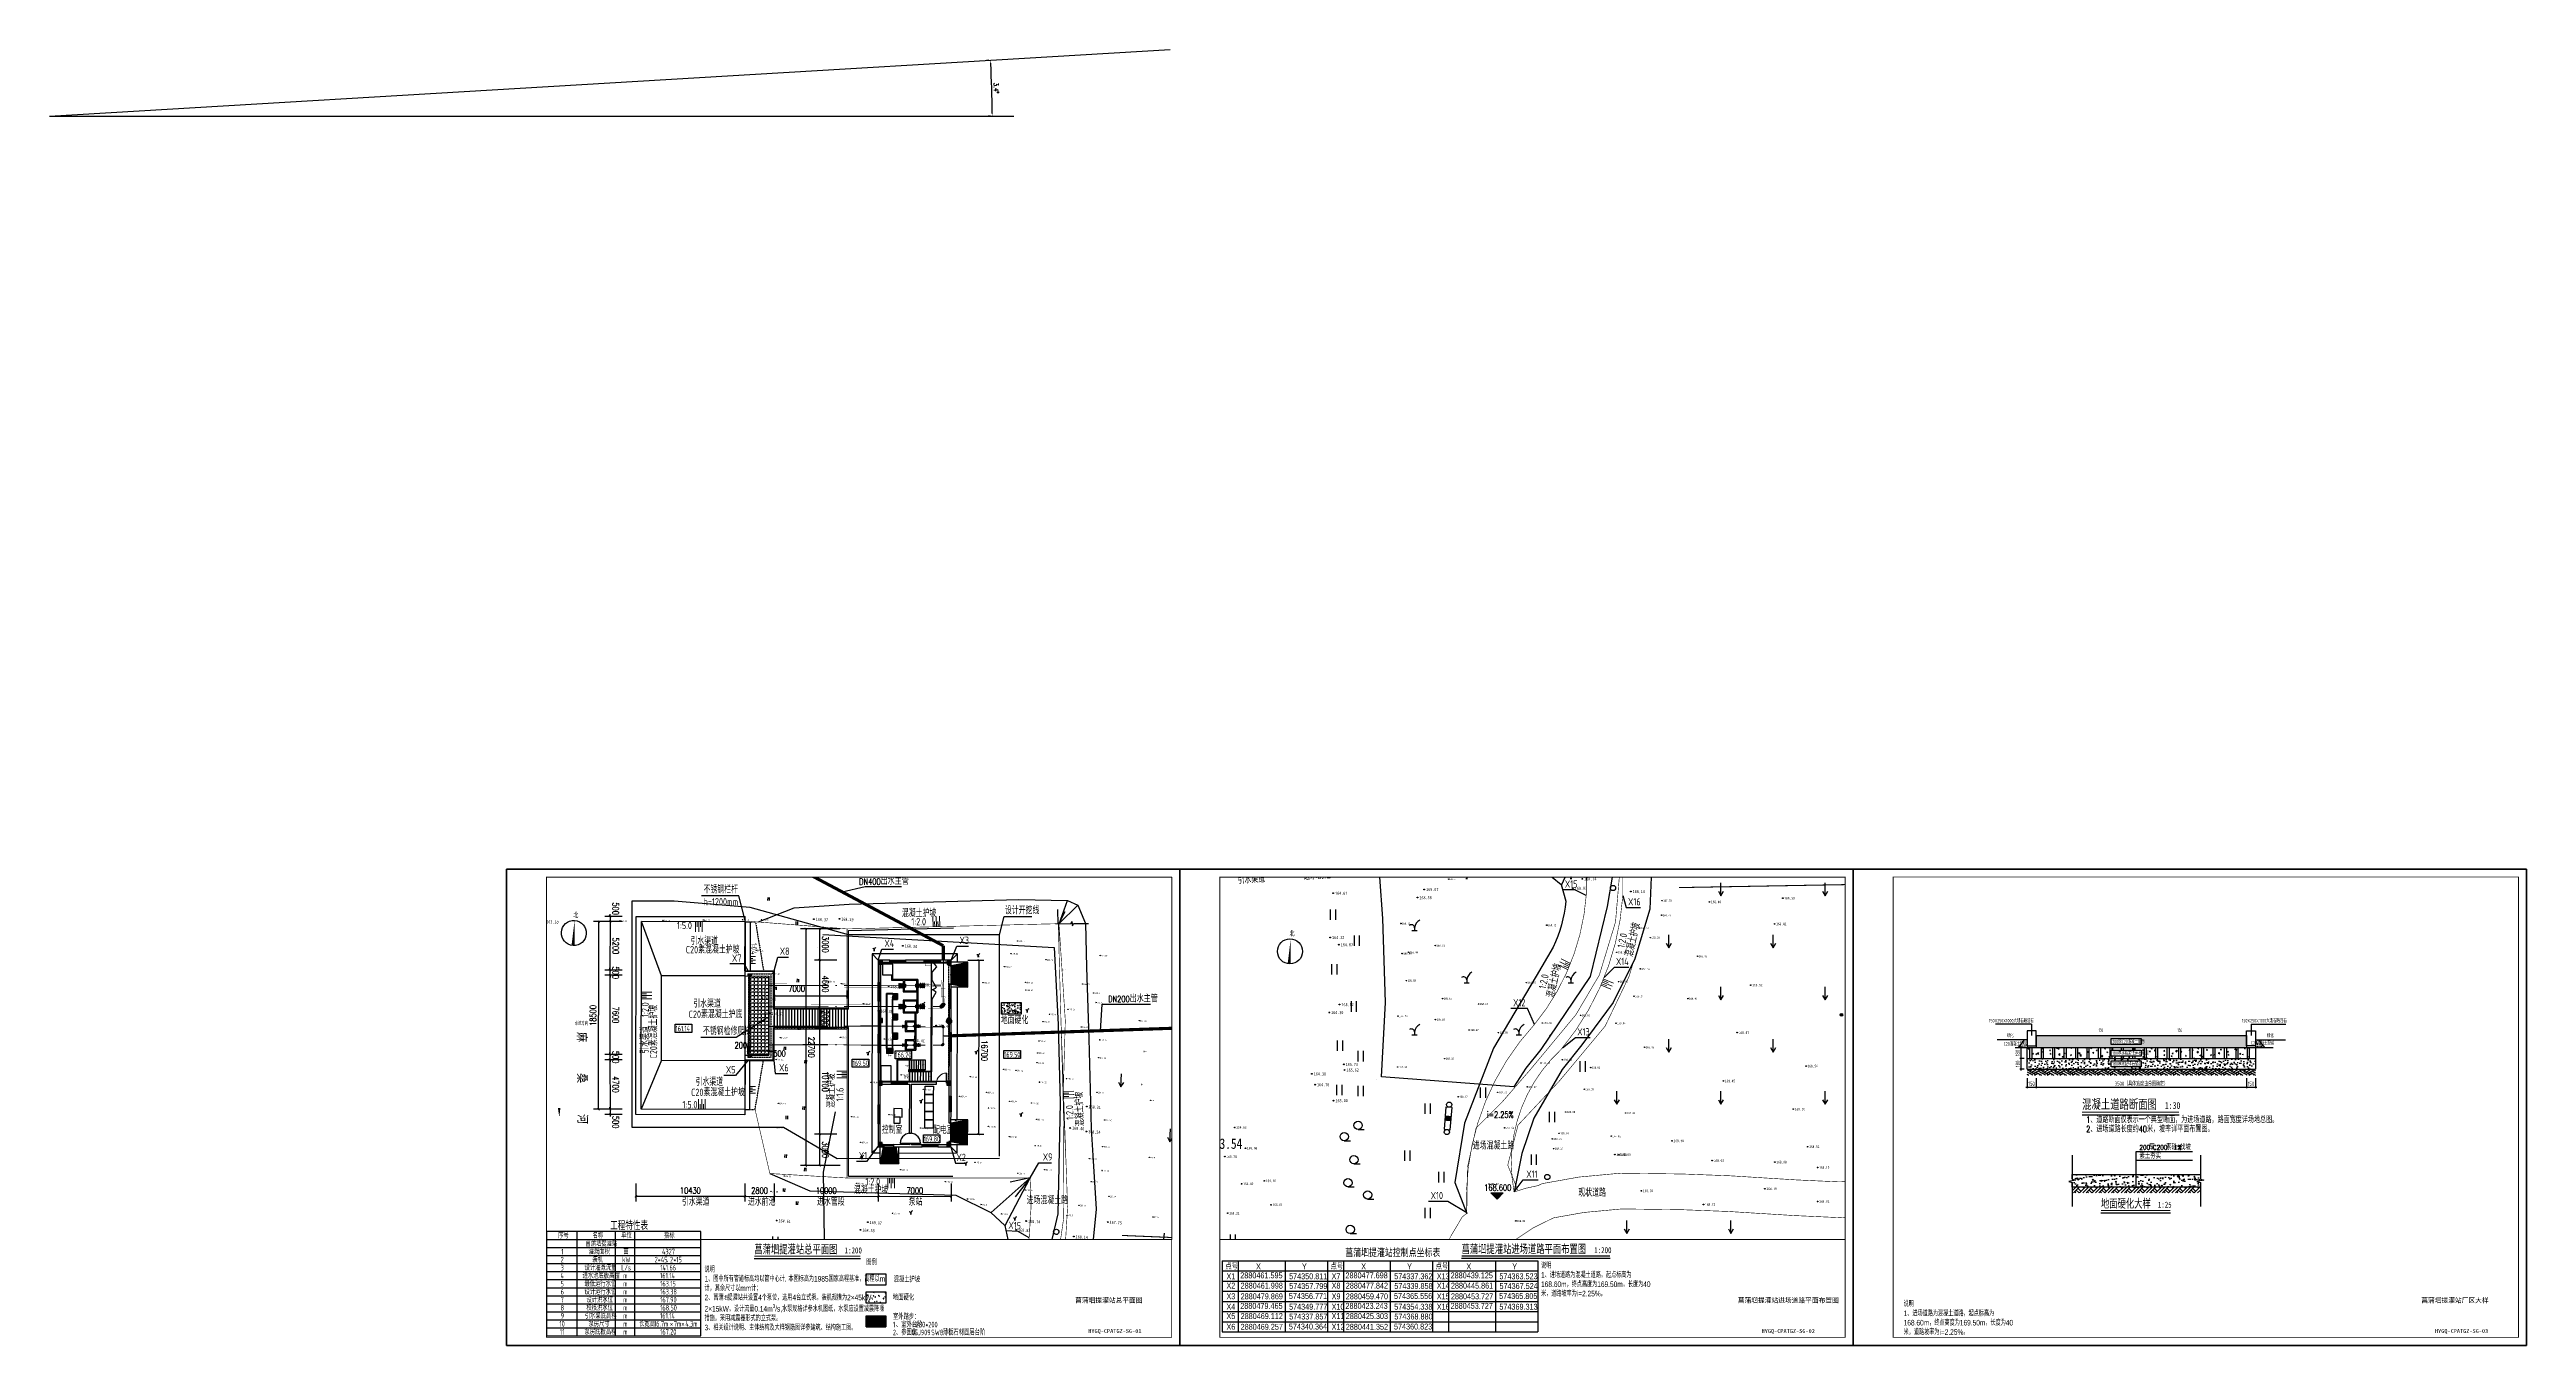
# Paper-space layout '菖蒲凹提灌站' of a CAD drawing. Header units: millimetres. Extents: x -270 to 1275, y 1 to 809.
# The model-space entities are those that its viewports show. They can reach past a viewport. Long polylines and large blocks are cut down to what shows.
import ezdxf
from ezdxf.enums import TextEntityAlignment as Align

# ---------------------------------------------------------------- set-up
doc = ezdxf.new("R2010")
doc.units = ezdxf.units.MM
doc.header["$LTSCALE"] = 1000
for name, pattern in [('ACAD_ISO04W100', [30.5, 24, -3, 0.5, -3]), ('CENTER2', [28.575, 19.05, -3.175, 3.175, -3.175]), ('DASH', [0.35, 0.25, -0.1]), ('DASHED', [0.75, 0.5, -0.25]), ('DASHED2', [0.375, 0.25, -0.125]), ('X0', [4, 3, -1])]:
    doc.linetypes.add(name, pattern=pattern)
for name, color, linetype in [('1', 1, 'Continuous'), ('assist', 8, 'Continuous'), ('COLUMN', 4, 'Continuous'), ('DIM_COOR', 3, 'Continuous'), ('DIM_ELEV', 3, 'Continuous'), ('DIM_LEAD', 3, 'Continuous'), ('DIM_SYMB', 3, 'Continuous'), ('DLSS', 8, 'Continuous'), ('DMTZ', 8, 'Continuous'), ('DOOR_FIRE', 3, 'Continuous'), ('DXPM', 4, 'Continuous'), ('GCD', 8, 'Continuous'), ('GROUND', 2, 'Continuous'), ('GXYZ', 8, 'Continuous'), ('PUB_DIM', 3, 'Continuous'), ('PUB_HATCH', 8, 'Continuous'), ('PUB_TITLE', 4, 'Continuous'), ('PUB_WALL', 9, 'Continuous'), ('STAIR', 2, 'Continuous'), ('SXSS', 5, 'Continuous'), ('THIN', 7, 'Continuous'), ('TWT_DIM', 3, 'Continuous'), ('TWT_SYMB', 3, 'Continuous'), ('WALL', 4, 'Continuous'), ('WINDOW', 3, 'Continuous'), ('YHG_填充', 8, 'Continuous'), ('YHG_文字', 7, 'Continuous'), ('YHG_粗线', 6, 'Continuous'), ('YHJ_剖面_梁板', 4, 'Continuous'), ('YHJ_引出、索引', 3, 'Continuous'), ('YHJ_文字_公文、说明', 7, 'Continuous'), ('YHJ_立面_墙线中', 2, 'Continuous'), ('ZBTZ', 8, 'Continuous'), ('ZJ', 7, 'Continuous'), ('公用-符号', 3, 'Continuous'), ('图框', 7, 'Continuous'), ('断面标高标注', 3, 'Continuous'), ('电缆沟', 7, 'Continuous'), ('线框', 2, 'Continuous'), ('细线', 4, 'Continuous'), ('设计堤身线', 2, 'Continuous'), ('轮廓线', 2, 'Continuous'), ('附属构件', 6, 'Continuous')]:
    doc.layers.add(name, color=color, linetype=linetype)
doc.layers.add('YHG_内尺寸', color=3, linetype='Continuous', lineweight=18, transparency=0.16)
for name, color, linetype, lineweight in [('中轴', 20, 'ACAD_ISO04W100', 9), ('文字', 4, 'Continuous', 0), ('管', 1, 'Continuous', 30)]:
    doc.layers.add(name, color=color, linetype=linetype, lineweight=lineweight)
doc.styles.add('_TCH_DIM', font='SIMPLEX', dxfattribs={"bigfont": 'GBCBIG'})
doc.styles.add('_TCH_DIM_T3', font='SIMPLEX', dxfattribs={"width": 0.705882, "bigfont": 'GBCBIG'})
doc.styles.add('biaotilan', font='', dxfattribs={"width": 0.7})
doc.styles.add('HZ1', font='romans.shx', dxfattribs={"width": 0.7, "bigfont": 'hztxt.shx'})
doc.styles.add('Song', font='ecidi_romand(1).shx', dxfattribs={"width": 0.6, "height": 2.5, "bigfont": 'ecidi_hzfs(1).shx'})
doc.styles.add('TSSD_Dimension', font='tssdeng.shx', dxfattribs={"width": 0.7, "bigfont": 'hztxt.shx'})
doc.styles.add('TSSD_Label', font='Tssdeng.shx', dxfattribs={"width": 0.7, "bigfont": 'hztxt.shx'})
doc.styles.add('TSSD_Rein', font='tssdeng.shx', dxfattribs={"width": 0.7, "bigfont": 'hztxt.shx'})
doc.styles.add('tssdeng', font='tssdeng.shx', dxfattribs={"width": 0.7, "bigfont": 'hztxt.shx'})
doc.styles.add('水投文字', font='ecidi_romand.shx', dxfattribs={"width": 0.8, "bigfont": 'ecidi_hzfs.shx'})
doc.styles.add('设计文字', font='ecidi_romand.shx', dxfattribs={"width": 0.8, "height": 3.5, "bigfont": 'ecidi_hzfs.shx'})
doc.styles.get('biaotilan').set_extended_font_data('SimSun')
doc.linetypes.add('10411', pattern='A,2,[150,AAA.SHX,S=0.5,R=0,X=0,Y=0.5],2,[151,AAA.SHX,S=1,R=0,X=0,Y=3],1e-11', length=4)
doc.linetypes.add('1161', pattern='A,0,[149,AAA.SHX,S=0.15,R=0,X=0,Y=0],-1.6', length=1.6)
doc.dimstyles.new('_TCH_ARCH_M_M&&0', dxfattribs={"dimtxt": 0.595, "dimasz": 0.2, "dimexe": 0.5, "dimexo": 0.6, "dimgap": 0.2525, "dimtad": 1, "dimdec": 0, "dimzin": 0, "dimdsep": 46, "dimtxsty": '_TCH_DIM_T3', "dimblk": 'ARCHTICK', "dimcen": 0.09, "dimclrt": 7, "dimazin": 2, "dimtfac": 1, "dimtdec": 0, "dimtix": 1, "dimtmove": 2, "dimatfit": 3, "dimfxl": 75, "dimtolj": 1, "dimtzin": 0, "dimarcsym": 0})
doc.dimstyles.new('_TCH_ARROW&&1', dxfattribs={"dimtxt": 2.975, "dimasz": 2, "dimexe": 2.5, "dimexo": 3, "dimgap": 1.2625, "dimtad": 1, "dimzin": 0, "dimdsep": 46, "dimtxsty": '_TCH_DIM_T3', "dimcen": 0.09, "dimclrt": 7, "dimazin": 2, "dimtfac": 1, "dimtdec": 0, "dimtix": 1, "dimtmove": 2, "dimatfit": 3, "dimfxl": 75, "dimtolj": 1, "dimtzin": 0, "dimarcsym": 0})
doc.dimstyles.new('_TWT_ARCH_M_M&&0', dxfattribs={"dimtxt": 0.595, "dimasz": 0.2, "dimexe": 0.5, "dimexo": 0.6, "dimgap": 0.2525, "dimtad": 1, "dimdec": 0, "dimlfac": 1000, "dimzin": 0, "dimdsep": 46, "dimtxsty": '_TCH_DIM_T3', "dimblk": 'ARCHTICK', "dimcen": 0.09, "dimclrt": 7, "dimazin": 2, "dimtfac": 1, "dimtdec": 0, "dimtix": 1, "dimtmove": 2, "dimatfit": 3, "dimfxl": 75, "dimtolj": 1, "dimtzin": 0, "dimarcsym": 0})
doc.dimstyles.new('TSSD_20_20', dxfattribs={"dimtxt": 70, "dimasz": 20, "dimexe": 20, "dimexo": 50, "dimgap": 20, "dimtad": 1, "dimdec": 0, "dimzin": 0, "dimdsep": 46, "dimtxsty": 'TSSD_Dimension', "dimblk": 'ARCHTICK', "dimblk1": 'ARCHTICK', "dimblk2": 'ARCHTICK', "dimcen": 0, "dimdle": 20, "dimclrt": 7, "dimadec": 0, "dimazin": 0, "dimtfac": 1, "dimtdec": 0, "dimtix": 1, "dimtmove": 2, "dimatfit": 3, "dimfxl": 1, "dimtolj": 1, "dimtzin": 0, "dimarcsym": 0})
pattern_1 = [(50, (0, 0), (179.3150457, -15.688034), [18.75, -206.25]), (355, (0, 0), (-34.687833, 188.048033), [15, -165]), (100.4514, (14.94, -1.3), (144.627345, 172.3598855), [15.9350475, -175.285528]), (46.1842, (0, 50), (266.810262, -41.379754), [28.125, -309.375]), (96.6356, (22.23, 46.55), (233.665676, 243.529468), [23.902572, -262.92825]), (351.1842, (0, 50), (233.665486, 243.52965), [22.5, -247.5]), (21, (25, 37.5), (149.226763, -100.6547227), [18.75, -206.25]), (326, (25, 37.5), (60.828833, 181.287511), [15, -165]), (71.4514, (37.44, 29.11), (210.055657, 80.632624), [15.9350475, -175.285528]), (37.5, (0, 0), (3.0399638, 83.2234635), [0, -163, 0, -167.5, 0, -165.625]), (7.5, (0, 0), (65.7673844, 98.602928), [0, -95.5, 0, -159.25, 0, -63.125]), (327.5, (-55.75, 0), (133.455609, -5.638718), [0, -62.5, 0, -195, 0, -258.75]), (317.5, (-80.75, 0), (145.7965423, 25.0262456), [0, -81.25, 0, -129.5, 0, -183.75])]

# ---------------------------------------------------------------- blocks, each defined once
blk = doc.blocks.new('HAYJZ A3')
blk.add_lwpolyline([(4975, -403417), (46975, -403417), (46975, -433117), (4975, -433117), (4975, -403417)])
at = {"const_width": 50}
blk.add_lwpolyline([(7475, -403917), (46475, -403917), (46475, -432617), (7475, -432617), (7475, -403917)], dxfattribs=at)
at = {"layer": 'PUB_TITLE'}
blk.add_lwpolyline([(4975, -433117), (46975, -433117), (46975, -403417), (4975, -403417)], close=True, dxfattribs=at)
blk = doc.blocks.new('_ArchTick')
at = {"color": 0, "linetype": 'ByBlock', "const_width": 0.4}
blk.add_lwpolyline([(-0.5, -0.5), (0.5, 0.5)], dxfattribs=at)
blk = doc.blocks.new('*D48')
at = {"layer": 'Defpoints', "color": 0, "transparency": 16777216}
for p in [(-2138, 740), (-2038, 740), (-2038, 560)]:
    blk.add_point(p, dxfattribs=at)
at = {"layer": 'YHG_内尺寸', "color": 0, "lineweight": -2, "transparency": 16777216}
for p, q in [((-2088, 740), (-2158, 740)), ((-2088, 560), (-2158, 560)), ((-2138, 540), (-2138, 760))]:
    blk.add_line(p, q, dxfattribs=at)
at = {"layer": 'YHG_内尺寸', "color": 0, "lineweight": -2, "transparency": 16777216, "xscale": 20, "yscale": 20, "zscale": 20}
for p, rotation in [((-2138, 740), 90), ((-2138, 560), 270)]:
    blk.add_blockref('_ArchTick', p, dxfattribs=dict(at, rotation=rotation))
at = {"layer": 'YHG_内尺寸', "color": 7, "transparency": 16777216, "insert": (-2193, 650), "char_height": 70, "attachment_point": 5, "rotation": 90, "style": 'TSSD_Dimension'}
blk.add_mtext('\\A1;180', dxfattribs=at)
blk = doc.blocks.new('*D49')
at = {"layer": 'Defpoints', "color": 0, "transparency": 16777216}
for p in [(-2138, 560), (-2038, 560), (-2038, 380)]:
    blk.add_point(p, dxfattribs=at)
at = {"layer": 'YHG_内尺寸', "color": 0, "lineweight": -2, "transparency": 16777216}
for p, q in [((-2088, 560), (-2158, 560)), ((-2138, 360), (-2138, 580)), ((-2088, 380), (-2158, 380))]:
    blk.add_line(p, q, dxfattribs=at)
at = {"layer": 'YHG_内尺寸', "color": 0, "lineweight": -2, "transparency": 16777216, "xscale": 20, "yscale": 20, "zscale": 20}
for p, rotation in [((-2138, 560), 90), ((-2138, 380), 270)]:
    blk.add_blockref('_ArchTick', p, dxfattribs=dict(at, rotation=rotation))
at = {"layer": 'YHG_内尺寸', "color": 7, "transparency": 16777216, "insert": (-2193, 470), "char_height": 70, "attachment_point": 5, "rotation": 90, "style": 'TSSD_Dimension'}
blk.add_mtext('\\A1;180', dxfattribs=at)
blk = doc.blocks.new('*D50')
at = {"layer": 'Defpoints', "color": 0, "transparency": 16777216}
for p in [(-1888, 280), (1612, 280), (1612, 84)]:
    blk.add_point(p, dxfattribs=at)
at = {"layer": 'YHG_内尺寸', "color": 0, "lineweight": -2, "transparency": 16777216}
for p, q in [((-1908, 84), (1632, 84)), ((-1888, 230), (-1888, 64)), ((1612, 230), (1612, 64))]:
    blk.add_line(p, q, dxfattribs=at)
at = {"layer": 'YHG_内尺寸', "color": 0, "lineweight": -2, "transparency": 16777216, "xscale": 20, "yscale": 20, "zscale": 20, "rotation": 180}
blk.add_blockref('_ArchTick', (-1888, 84), dxfattribs=at)
at = {"layer": 'YHG_内尺寸', "color": 0, "lineweight": -2, "transparency": 16777216, "xscale": 20, "yscale": 20, "zscale": 20}
blk.add_blockref('_ArchTick', (1612, 84), dxfattribs=at)
at = {"layer": 'YHG_内尺寸', "color": 7, "transparency": 16777216, "insert": (-138, 139), "char_height": 70, "attachment_point": 5, "style": 'TSSD_Dimension'}
blk.add_mtext('\\A1;3500（具体宽度由总图确定）', dxfattribs=at)
blk = doc.blocks.new('*D51')
at = {"layer": 'Defpoints', "color": 0, "transparency": 16777216}
for p in [(1612, 280), (1762, 280), (1762, 84)]:
    blk.add_point(p, dxfattribs=at)
at = {"layer": 'YHG_内尺寸', "color": 0, "lineweight": -2, "transparency": 16777216}
for p, q in [((1592, 84), (1782, 84)), ((1612, 230), (1612, 64)), ((1762, 230), (1762, 64))]:
    blk.add_line(p, q, dxfattribs=at)
at = {"layer": 'YHG_内尺寸', "color": 0, "lineweight": -2, "transparency": 16777216, "xscale": 20, "yscale": 20, "zscale": 20, "rotation": 180}
blk.add_blockref('_ArchTick', (1612, 84), dxfattribs=at)
at = {"layer": 'YHG_内尺寸', "color": 0, "lineweight": -2, "transparency": 16777216, "xscale": 20, "yscale": 20, "zscale": 20}
blk.add_blockref('_ArchTick', (1762, 84), dxfattribs=at)
at = {"layer": 'YHG_内尺寸', "color": 7, "transparency": 16777216, "insert": (1687, 139), "char_height": 70, "attachment_point": 5, "style": 'TSSD_Dimension'}
blk.add_mtext('\\A1;150', dxfattribs=at)
blk = doc.blocks.new('*D52')
at = {"layer": 'Defpoints', "color": 0, "transparency": 16777216}
for p in [(-2038, 280), (-1888, 280), (-1888, 84)]:
    blk.add_point(p, dxfattribs=at)
at = {"layer": 'YHG_内尺寸', "color": 0, "lineweight": -2, "transparency": 16777216}
for p, q in [((-2058, 84), (-1868, 84)), ((-2038, 230), (-2038, 64)), ((-1888, 230), (-1888, 64))]:
    blk.add_line(p, q, dxfattribs=at)
at = {"layer": 'YHG_内尺寸', "color": 0, "lineweight": -2, "transparency": 16777216, "xscale": 20, "yscale": 20, "zscale": 20, "rotation": 180}
blk.add_blockref('_ArchTick', (-2038, 84), dxfattribs=at)
at = {"layer": 'YHG_内尺寸', "color": 0, "lineweight": -2, "transparency": 16777216, "xscale": 20, "yscale": 20, "zscale": 20}
blk.add_blockref('_ArchTick', (-1888, 84), dxfattribs=at)
at = {"layer": 'YHG_内尺寸', "color": 7, "transparency": 16777216, "insert": (-1963, 139), "char_height": 70, "attachment_point": 5, "style": 'TSSD_Dimension'}
blk.add_mtext('\\A1;150', dxfattribs=at)
blk = doc.blocks.new('AFGASEGASGAGASDGASFASFD')
h = blk.add_hatch()
h.set_pattern_fill('混凝土', color=8, scale=25)
h.set_pattern_definition(pattern_1)
h.paths.add_polyline_path([(2087869, 2592316), (2087974, 2592335), (2087922, 2592354), (2087922, 2592426), (2086922, 2592426), (2086922, 2592226), (2087922, 2592226), (2087922, 2592298)])
h.paths.add_polyline_path([(2086922, 2592426), (2085922, 2592426), (2085922, 2592354), (2085974, 2592335), (2085869, 2592316), (2085922, 2592298), (2085922, 2592226), (2086922, 2592226)])
at = {"layer": 'YHJ_剖面_梁板'}
h = blk.add_hatch(dxfattribs=at)
h.set_pattern_fill('混凝土', color=8, scale=25)
h.set_pattern_definition(pattern_1)
edge = h.paths.add_edge_path()
edge.add_line((2085922, 2592354), (2085922, 2592426))
edge.add_line((2085922, 2592426), (2087922, 2592426))
edge.add_line((2087922, 2592426), (2087922, 2592354))
h = blk.add_hatch(dxfattribs=at)
h.set_pattern_fill('夯实土壤', color=8, scale=25)
h.set_pattern_definition([(45, (29.5, 0), (-99.348503, 99.348503), []), (45, (82, 0), (-99.348503, 99.348503), []), (45, (134.5, 0), (-99.348503, 99.348503), []), (135, (29.5, 0), (-99.348503, -99.348503), [66.25, -74.25]), (135, (55.75, 26.25), (-99.348503, -99.348503), [66.25, -74.25]), (135, (82, 52.5), (-99.348503, -99.348503), [66.25, -74.25])])
h.paths.add_polyline_path([(2085922, 2592226), (2087922, 2592226), (2087922, 2592137), (2085922, 2592137)])
at = {"layer": 'DIM_SYMB'}
for p, q in [((2086922, 2592646), (2086922, 2592784)), ((2086922, 2592784), (2087800, 2592784)), ((2086922, 2592226), (2086922, 2592646)), ((2086922, 2592646), (2087800, 2592646))]:
    blk.add_line(p, q, dxfattribs=at)
for points in [[(2085922, 2592726), (2085922, 2592354), (2085974, 2592335), (2085869, 2592316), (2085922, 2592298), (2085922, 2591926)], [(2087922, 2592726), (2087922, 2592354), (2087974, 2592335), (2087869, 2592316), (2087922, 2592298), (2087922, 2591926)]]:
    blk.add_lwpolyline(points, dxfattribs=at)
at = {"layer": 'YHJ_剖面_梁板'}
for points in [[(2085922, 2592354), (2085922, 2592426), (2087922, 2592426), (2087922, 2592354)], [(2087922, 2592298), (2087922, 2592226), (2085922, 2592226), (2085922, 2592298)]]:
    blk.add_lwpolyline(points, dxfattribs=at)
at = {"layer": 'DIM_SYMB', "color": 7, "style": '_TCH_DIM', "width": 0.705882}
for s, p in [('200', (2086972, 2592810)), ('C200', (2087183, 2592810)), ('1%%%', (2087509, 2592810))]:
    blk.add_text(s, height=74.4, dxfattribs=at).set_placement(p)
at = {"layer": 'DIM_SYMB', "color": 7, "style": '_TCH_DIM'}
for s, p in [('厚', (2087122, 2592810)), ('素砼', (2087386, 2592810)), ('找坡', (2087604, 2592810)), ('素土夯实', (2086972, 2592673))]:
    blk.add_text(s, height=84.4, dxfattribs=at).set_placement(p)
blk = doc.blocks.new('*D556')
at = {"layer": 'Defpoints', "color": 0, "transparency": 16777216}
for p in [(318.6, 802.7), (317.5, 779.4), (-270.4, 767.7), (319.6, 767.7)]:
    blk.add_point(p, dxfattribs=at)
at = {"layer": 'PUB_DIM', "color": 0, "lineweight": -2, "transparency": 16777216}
for p, q in [((315.6, 802.6), (314.1, 802.5)), ((316.6, 767.7), (315.1, 767.7))]:
    blk.add_line(p, q, dxfattribs=at)
blk.add_arc((-270.4, 767.7), 588, 0.1949, 3.2091, dxfattribs=at)
at = {"layer": 'PUB_DIM', "color": 0, "transparency": 16777216}
for points in [[(316.3, 800.6), (317, 800.7), (316.6, 802.6)], [(317.9, 769.7), (317.3, 769.7), (317.6, 767.7)]]:
    blk.add_solid(points, dxfattribs=at)
at = {"layer": 'PUB_DIM', "color": 7, "transparency": 16777216, "insert": (320.1, 785.3), "char_height": 2.98, "attachment_point": 5, "rotation": 271.702, "style": '_TCH_DIM_T3'}
blk.add_mtext('\\A1;3.4°', dxfattribs=at)
blk = doc.blocks.new('gc170')
at = {"linetype": 'Continuous'}
blk.add_circle((0, 0), 0.5, dxfattribs=at)
blk = doc.blocks.new('gc120')
for p, q in [((-0.5, 0.87), (0, 0)), ((0, 0), (0, 2.5)), ((0, 0), (0.5, 0.87))]:
    blk.add_line(p, q)
blk = doc.blocks.new('gc121')
for p, q in [((-0.5, 0), (-0.5, 2)), ((0.5, 0), (0.5, 2))]:
    blk.add_line(p, q)
blk = doc.blocks.new('gc208')
blk.add_line((0, -0.8), (1.2, -0.8))
blk.add_circle((0, 0), 0.8)
blk = doc.blocks.new('gc200')
h = blk.add_hatch(color=256)
edge = h.paths.add_edge_path()
edge.add_arc((0, 0), 0.25, 0, 360)
blk.add_circle((0, 0), 0.25)
blk = doc.blocks.new('WT')
at = {"layer": '管', "color": 8, "lineweight": -2}
for p, q in [((-300, -81), (-300, 0)), ((-300, 0), (0, 0)), ((0, -21), (-300, -81)), ((-238, -229), (-300, -81)), ((16, -59), (-238, -229)), ((-125, -343), (-238, -229)), ((45, -89), (-125, -343)), ((-125, -343), (24, -405)), ((0, -21), (0, 0)), ((16, -59), (0, -21)), ((45, -89), (16, -59)), ((84, -105), (24, -405)), ((105, -405), (24, -405)), ((84, -105), (45, -89)), ((84, -105), (105, -105)), ((105, -405), (105, -105))]:
    blk.add_line(p, q, dxfattribs=at)
blk.add_arc((105, 0), 255, 180, 270, dxfattribs=at)
blk = doc.blocks.new('_FZH')
blk.add_lwpolyline([(-0.5, -0.5), (0.5, -0.5), (0.5, 0.5), (-0.5, 0.5)], close=True)
at = {"layer": 'PUB_HATCH'}
blk.add_solid([(-0.5, -0.5), (0.5, -0.5), (-0.5, 0.5), (0.5, 0.5)], dxfattribs=at)
blk = doc.blocks.new('$WINLIB2D$00000001')
at = {"color": 0}
for points in [[(-0.5, 0.5), (-0.5, -0.5)], [(-0.5, 0.5), (0.5, 0.5)], [(0.5, 0.17), (-0.5, 0.17)], [(0.5, -0.5), (0.5, 0.5)], [(0.5, -0.17), (-0.5, -0.17)], [(-0.5, -0.5), (0.5, -0.5)]]:
    blk.add_lwpolyline(points, dxfattribs=at)
blk = doc.blocks.new('$DorLib2D$00000002')
for p, q in [((-0.5, 0), (-0.5, 0.4875)), ((-0.475, 0.4875), (-0.5, 0.4875)), ((-0.475, 0), (-0.475, 0.4875)), ((0.475, 0), (0.475, 0.4875)), ((0.475, 0.4875), (0.5, 0.4875)), ((0.5, 0), (0.5, 0.4875)), ((-0.5, 0), (-0.475, 0)), ((0.5, 0), (0.475, 0))]:
    blk.add_line(p, q)
at = {"lineweight": 13}
for centre, start, end in [((-0.4875, 0), 0, 88.530716), ((0.4875, 0), 91.469284, 180)]:
    blk.add_arc(centre, 0.4875, start, end, dxfattribs=at)
blk = doc.blocks.new('$DorLib2D$00000001')
for p, q in [((0.45, 0.975), (0.5, 0.975)), ((0.45, 0), (0.45, 0.975)), ((0.5, 0), (0.45, 0)), ((0.5, 0), (0.5, 0.975))]:
    blk.add_line(p, q)
at = {"lineweight": 13}
blk.add_arc((0.475, 0), 0.975, 91.46928, 180, dxfattribs=at)
blk = doc.blocks.new('$DorLib2D$00000148')
at = {"color": 0}
for points in [[(0.45, 0.97), (0.24, 0.95), (0.04, 0.87), (-0.14, 0.75), (-0.29, 0.6), (-0.41, 0.42), (-0.48, 0.21), (-0.5, 0)], [(0.45, 0.97), (0.5, 0.97)], [(0.45, 0), (0.45, 0.97)], [(0.5, 0), (0.5, 0.97)], [(0.5, 0), (0.45, 0)]]:
    blk.add_lwpolyline(points, dxfattribs=at)
at = {"color": 0, "linetype": 'DASHED2'}
for points in [[(-0.5, 0), (-0.48, -0.21), (-0.41, -0.42), (-0.29, -0.6), (-0.14, -0.75), (0.04, -0.87), (0.24, -0.95), (0.45, -0.97)], [(0.45, -0.98), (0.5, -0.98)], [(0.5, 0), (0.5, -0.98)]]:
    blk.add_lwpolyline(points, dxfattribs=at)
blk = doc.blocks.new('hwgasgsftagsf')
h = blk.add_hatch()
h.set_pattern_fill('ANGLE', color=8, scale=100, angle=-90)
h.set_pattern_definition([(270, (2034930.5, 3043420.65), (349.25, -6e-14), [254, -95.25]), (360, (2034930.5, 3043420.65), (9e-14, 349.25), [254, -95.25])])
edge = h.paths.add_edge_path()
edge.add_line((1941331, 2787285), (1941331, 2785654))
edge.add_line((1941331, 2785654), (1948931, 2785654))
edge.add_line((1948931, 2785654), (1948931, 2787585))
edge.add_line((1948931, 2787585), (1941331, 2787585))
at = {"layer": 'PUB_WALL'}
for points in [[(1940181, 2805085), (1939781, 2805085), (1939821, 2805045), (1940141, 2805045)], [(1939781, 2805085), (1939781, 2804685), (1939821, 2804725), (1939821, 2805045)], [(1940181, 2804685), (1940181, 2805085), (1940141, 2805045), (1940141, 2804725)], [(1940181, 2805085), (1940181, 2805045), (1940241, 2805045), (1940281, 2805085)], [(1940181, 2804925), (1940181, 2804885), (1940281, 2804885), (1940241, 2804925)], [(1940281, 2804885), (1940281, 2805085), (1940241, 2805045), (1940241, 2804925)], [(1942581, 2805085), (1942081, 2805085), (1942121, 2805045), (1942541, 2805045)], [(1942081, 2805085), (1942081, 2804885), (1942121, 2804925), (1942121, 2805045)], [(1942081, 2804885), (1942581, 2804885), (1942541, 2804925), (1942121, 2804925)], [(1942581, 2804885), (1942581, 2805085), (1942541, 2805045), (1942541, 2804925)], [(1945381, 2805045), (1945381, 2805085), (1944381, 2805085), (1944421, 2805045)], [(1944381, 2805085), (1944381, 2804885), (1944421, 2804925), (1944421, 2805045)], [(1945381, 2804885), (1945381, 2804925), (1944421, 2804925), (1944381, 2804885)], [(1945781, 2805085), (1945381, 2805085), (1945421, 2805045), (1945741, 2805045)], [(1945381, 2805085), (1945381, 2804685), (1945421, 2804725), (1945421, 2805045)], [(1945781, 2804685), (1945781, 2805085), (1945741, 2805045), (1945741, 2804725)], [(1945781, 2805085), (1945781, 2805045), (1946691, 2805045), (1946731, 2805085)], [(1945781, 2804925), (1945781, 2804885), (1946731, 2804885), (1946691, 2804925)], [(1946731, 2804885), (1946731, 2805085), (1946691, 2805045), (1946691, 2804925)], [(1951381, 2805045), (1951381, 2805085), (1948531, 2805085), (1948571, 2805045)], [(1948531, 2805085), (1948531, 2804885), (1948571, 2804925), (1948571, 2805045)], [(1951381, 2804885), (1951381, 2804925), (1948571, 2804925), (1948531, 2804885)], [(1951781, 2805085), (1951381, 2805085), (1951421, 2805045), (1951741, 2805045)], [(1951381, 2805085), (1951381, 2804685), (1951421, 2804725), (1951421, 2805045)], [(1951781, 2804685), (1951781, 2805085), (1951741, 2805045), (1951741, 2804725)], [(1951781, 2805085), (1951781, 2805045), (1952791, 2805045), (1952831, 2805085)], [(1951781, 2804925), (1951781, 2804885), (1952831, 2804885), (1952791, 2804925)], [(1952831, 2804885), (1952831, 2805085), (1952791, 2805045), (1952791, 2804925)], [(1955381, 2805085), (1954331, 2805085), (1954371, 2805045), (1955341, 2805045)], [(1954331, 2805085), (1954331, 2804885), (1954371, 2804925), (1954371, 2805045)], [(1954331, 2804885), (1955381, 2804885), (1955341, 2804925), (1954371, 2804925)], [(1955381, 2804885), (1955381, 2805085), (1955341, 2805045), (1955341, 2804925)], [(1957281, 2805045), (1957281, 2805085), (1957181, 2805085), (1957221, 2805045)], [(1957181, 2805085), (1957181, 2804885), (1957221, 2804925), (1957221, 2805045)], [(1957281, 2804885), (1957281, 2804925), (1957221, 2804925), (1957181, 2804885)], [(1957681, 2805085), (1957281, 2805085), (1957321, 2805045), (1957641, 2805045)], [(1957281, 2805085), (1957281, 2804685), (1957321, 2804725), (1957321, 2805045)], [(1957681, 2804685), (1957681, 2805085), (1957641, 2805045), (1957641, 2804725)], [(1939781, 2804685), (1940181, 2804685), (1940141, 2804725), (1939821, 2804725)], [(1939821, 2804685), (1939781, 2804685), (1939781, 2803985), (1939821, 2804025)], [(1939781, 2803985), (1939981, 2803985), (1939941, 2804025), (1939821, 2804025)], [(1939981, 2802485), (1939781, 2802485), (1939821, 2802445), (1939941, 2802445)], [(1939781, 2802485), (1939781, 2800685), (1939821, 2800725), (1939821, 2802445)], [(1939981, 2804685), (1939941, 2804685), (1939941, 2804025), (1939981, 2803985)], [(1939981, 2800685), (1939981, 2802485), (1939941, 2802445), (1939941, 2800725)], [(1945381, 2804685), (1945781, 2804685), (1945741, 2804725), (1945421, 2804725)], [(1951381, 2804685), (1951781, 2804685), (1951741, 2804725), (1951421, 2804725)], [(1951681, 2803685), (1951481, 2803685), (1951521, 2803645), (1951641, 2803645)], [(1951481, 2803685), (1951481, 2801185), (1951521, 2801185), (1951521, 2803645)], [(1951681, 2801285), (1951681, 2803685), (1951641, 2803645), (1951641, 2801245)], [(1957281, 2804685), (1957681, 2804685), (1957641, 2804725), (1957321, 2804725)], [(1957521, 2804685), (1957481, 2804685), (1957481, 2803835), (1957521, 2803875)], [(1957481, 2803835), (1957681, 2803835), (1957641, 2803875), (1957521, 2803875)], [(1957681, 2804685), (1957641, 2804685), (1957641, 2803875), (1957681, 2803835)], [(1939781, 2800685), (1939981, 2800685), (1939941, 2800725), (1939821, 2800725)], [(1951481, 2801185), (1951481, 2800885), (1951521, 2800925), (1951521, 2801185)], [(1951481, 2800885), (1951681, 2800885), (1951641, 2800925), (1951521, 2800925)], [(1956381, 2801285), (1951681, 2801285), (1951641, 2801245), (1956341, 2801245)], [(1951681, 2801085), (1956381, 2801085), (1956341, 2801125), (1951641, 2801125)], [(1951681, 2800885), (1951681, 2801085), (1951641, 2801125), (1951641, 2800925)], [(1956381, 2801085), (1956381, 2801285), (1956341, 2801245), (1956341, 2801125)], [(1957481, 2801285), (1957381, 2801285), (1957421, 2801245), (1957521, 2801245)], [(1957381, 2801285), (1957381, 2801085), (1957421, 2801125), (1957421, 2801245)], [(1957381, 2801085), (1957481, 2801085), (1957521, 2801125), (1957421, 2801125)], [(1957681, 2802335), (1957481, 2802335), (1957521, 2802295), (1957641, 2802295)], [(1957481, 2802335), (1957481, 2801285), (1957521, 2801245), (1957521, 2802295)], [(1957481, 2801085), (1957481, 2799585), (1957521, 2799625), (1957521, 2801125)], [(1957681, 2801185), (1957681, 2802335), (1957641, 2802295), (1957641, 2801185)], [(1957681, 2799585), (1957681, 2801185), (1957641, 2801185), (1957641, 2799625)], [(1939981, 2799185), (1939781, 2799185), (1939821, 2799145), (1939941, 2799145)], [(1939781, 2798485), (1939821, 2798485), (1939821, 2799145), (1939781, 2799185)], [(1940181, 2798485), (1939781, 2798485), (1939821, 2798445), (1940141, 2798445)], [(1939781, 2798485), (1939781, 2798085), (1939821, 2798125), (1939821, 2798445)], [(1939781, 2798085), (1940181, 2798085), (1940141, 2798125), (1939821, 2798125)], [(1939941, 2798485), (1939981, 2798485), (1939981, 2799185), (1939941, 2799145)], [(1940181, 2798085), (1940181, 2798485), (1940141, 2798445), (1940141, 2798125)], [(1940181, 2798285), (1940181, 2798245), (1941891, 2798245), (1941931, 2798285)], [(1940181, 2798125), (1940181, 2798085), (1941931, 2798085), (1941891, 2798125)], [(1941931, 2798085), (1941931, 2798285), (1941891, 2798245), (1941891, 2798125)], [(1945381, 2798245), (1945381, 2798285), (1943731, 2798285), (1943771, 2798245)], [(1943731, 2798285), (1943731, 2798085), (1943771, 2798125), (1943771, 2798245)], [(1945381, 2798085), (1945381, 2798125), (1943771, 2798125), (1943731, 2798085)], [(1945781, 2798485), (1945381, 2798485), (1945421, 2798445), (1945741, 2798445)], [(1945381, 2798485), (1945381, 2798085), (1945421, 2798125), (1945421, 2798445)], [(1945381, 2798085), (1945781, 2798085), (1945741, 2798125), (1945421, 2798125)], [(1945781, 2798085), (1945781, 2798485), (1945741, 2798445), (1945741, 2798125)], [(1945781, 2798285), (1945781, 2798245), (1946841, 2798245), (1946881, 2798285)], [(1945781, 2798125), (1945781, 2798085), (1946881, 2798085), (1946841, 2798125)], [(1946881, 2798085), (1946881, 2798285), (1946841, 2798245), (1946841, 2798125)], [(1951381, 2798245), (1951381, 2798285), (1948681, 2798285), (1948721, 2798245)], [(1948681, 2798285), (1948681, 2798085), (1948721, 2798125), (1948721, 2798245)], [(1951381, 2798085), (1951381, 2798125), (1948721, 2798125), (1948681, 2798085)], [(1951781, 2798485), (1951381, 2798485), (1951421, 2798445), (1951741, 2798445)], [(1951381, 2798485), (1951381, 2798085), (1951421, 2798125), (1951421, 2798445)], [(1951381, 2798085), (1951781, 2798085), (1951741, 2798125), (1951421, 2798125)], [(1951681, 2799385), (1951481, 2799385), (1951521, 2799345), (1951641, 2799345)], [(1951481, 2798485), (1951521, 2798485), (1951521, 2799345), (1951481, 2799385)], [(1951641, 2798485), (1951681, 2798485), (1951681, 2799385), (1951641, 2799345)], [(1951781, 2798085), (1951781, 2798485), (1951741, 2798445), (1951741, 2798125)], [(1951781, 2798285), (1951781, 2798245), (1953641, 2798245), (1953681, 2798285)], [(1951781, 2798125), (1951781, 2798085), (1953681, 2798085), (1953641, 2798125)], [(1953681, 2798085), (1953681, 2798285), (1953641, 2798245), (1953641, 2798125)], [(1957281, 2798245), (1957281, 2798285), (1955481, 2798285), (1955521, 2798245)], [(1955481, 2798285), (1955481, 2798085), (1955521, 2798125), (1955521, 2798245)], [(1957281, 2798085), (1957281, 2798125), (1955521, 2798125), (1955481, 2798085)], [(1957681, 2798485), (1957281, 2798485), (1957321, 2798445), (1957641, 2798445)], [(1957281, 2798485), (1957281, 2798085), (1957321, 2798125), (1957321, 2798445)], [(1957281, 2798085), (1957681, 2798085), (1957641, 2798125), (1957321, 2798125)], [(1957481, 2799585), (1957681, 2799585), (1957641, 2799625), (1957521, 2799625)], [(1957681, 2798585), (1957481, 2798585), (1957521, 2798545), (1957641, 2798545)], [(1957481, 2798485), (1957521, 2798485), (1957521, 2798545), (1957481, 2798585)], [(1957641, 2798485), (1957681, 2798485), (1957681, 2798585), (1957641, 2798545)], [(1957681, 2798085), (1957681, 2798485), (1957641, 2798445), (1957641, 2798125)]]:
    blk.add_hatch(color=256, dxfattribs=at).paths.add_polyline_path(points)
at = {"layer": '管'}
h = blk.add_hatch(color=8, dxfattribs=at)
h.paths.add_polyline_path([(1942231, 2802403), (1942231, 2802423, 0.4142136), (1942211, 2802403, 0.1142009), (1942213, 2802394)])
h.paths.add_polyline_path([(1942248, 2802412, 0.286462), (1942231, 2802423), (1942231, 2802403)])
h.paths.add_polyline_path([(1942250, 2802403, 0.1142009), (1942248, 2802412), (1942231, 2802403), (1942231, 2802383, 0.4142136)])
for points in [[(1942231, 2802383), (1942231, 2802403), (1942213, 2802394, 0.286462)], [(1944231, 2802383), (1944231, 2802403), (1944213, 2802394, 0.286462)], [(1942231, 2800186), (1942231, 2800166), (1942248, 2800175, 0.286462)], [(1944231, 2800186), (1944231, 2800166), (1944248, 2800175, 0.286462)], [(1946131, 2802008), (1946131, 2802023), (1946117, 2802017, 0.286462)], [(1946131, 2800510), (1946131, 2800496), (1946144, 2800502, 0.286462)], [(1947931, 2802008), (1947931, 2802023), (1947917, 2802017, 0.286462)], [(1947931, 2800510), (1947931, 2800496), (1947944, 2800502, 0.286462)]]:
    blk.add_hatch(color=8, dxfattribs=at).paths.add_polyline_path(points)
h = blk.add_hatch(color=8, dxfattribs=at)
h.paths.add_polyline_path([(1944231, 2802403), (1944231, 2802423, 0.4142136), (1944211, 2802403, 0.1142009), (1944213, 2802394)])
h.paths.add_polyline_path([(1944248, 2802412, 0.286462), (1944231, 2802423), (1944231, 2802403)])
h.paths.add_polyline_path([(1944250, 2802403, 0.1142009), (1944248, 2802412), (1944231, 2802403), (1944231, 2802383, 0.4142136)])
h = blk.add_hatch(color=8, dxfattribs=at)
h.paths.add_polyline_path([(1942231, 2800166), (1942231, 2800146, 0.4142136), (1942250, 2800166, 0.1142009), (1942248, 2800175)])
h.paths.add_polyline_path([(1942213, 2800157, 0.286462), (1942231, 2800146), (1942231, 2800166)])
h.paths.add_polyline_path([(1942211, 2800166, 0.1142009), (1942213, 2800157), (1942231, 2800166), (1942231, 2800186, 0.4142136)])
h = blk.add_hatch(color=8, dxfattribs=at)
h.paths.add_polyline_path([(1944231, 2800166), (1944231, 2800146, 0.4142136), (1944250, 2800166, 0.1142009), (1944248, 2800175)])
h.paths.add_polyline_path([(1944213, 2800157, 0.286462), (1944231, 2800146), (1944231, 2800166)])
h.paths.add_polyline_path([(1944211, 2800166, 0.1142009), (1944213, 2800157), (1944231, 2800166), (1944231, 2800186, 0.4142136)])
h = blk.add_hatch(color=8, dxfattribs=at)
h.paths.add_polyline_path([(1946131, 2802023), (1946131, 2802038, 0.4142136), (1946116, 2802023, 0.1142009), (1946117, 2802017)])
h.paths.add_polyline_path([(1946144, 2802030, 0.286462), (1946131, 2802038), (1946131, 2802023)])
h.paths.add_polyline_path([(1946145, 2802023, 0.1142009), (1946144, 2802030), (1946131, 2802023), (1946131, 2802008, 0.4142136)])
h = blk.add_hatch(color=8, dxfattribs=at)
h.paths.add_polyline_path([(1946131, 2800496), (1946131, 2800481, 0.4142136), (1946145, 2800496, 0.1142009), (1946144, 2800502)])
h.paths.add_polyline_path([(1946117, 2800489, 0.286462), (1946131, 2800481), (1946131, 2800496)])
h.paths.add_polyline_path([(1946116, 2800496, 0.1142009), (1946117, 2800489), (1946131, 2800496), (1946131, 2800510, 0.4142136)])
h = blk.add_hatch(color=8, dxfattribs=at)
h.paths.add_polyline_path([(1947931, 2802023), (1947931, 2802038, 0.4142136), (1947916, 2802023, 0.1142009), (1947917, 2802017)])
h.paths.add_polyline_path([(1947944, 2802030, 0.286462), (1947931, 2802038), (1947931, 2802023)])
h.paths.add_polyline_path([(1947945, 2802023, 0.1142009), (1947944, 2802030), (1947931, 2802023), (1947931, 2802008, 0.4142136)])
h = blk.add_hatch(color=8, dxfattribs=at)
h.paths.add_polyline_path([(1947931, 2800496), (1947931, 2800481, 0.4142136), (1947945, 2800496, 0.1142009), (1947944, 2800502)])
h.paths.add_polyline_path([(1947917, 2800489, 0.286462), (1947931, 2800481), (1947931, 2800496)])
h.paths.add_polyline_path([(1947916, 2800496, 0.1142009), (1947917, 2800489), (1947931, 2800496), (1947931, 2800510, 0.4142136)])
at = {"layer": '细线', "linetype": 'Continuous', "lineweight": 0, "ltscale": 0.5}
h = blk.add_hatch(dxfattribs=at)
h.set_pattern_fill('AR-CONC', color=8, angle=-90)
h.set_pattern_definition([(320, (2007200.88, 2790761.7), (-15.9391, -182.18467), [19.05, -209.55]), (265, (2007200.88, 2790761.7), (191.05685, 35.2434), [15.24, -167.6406]), (10.45144, (2007199.55, 2790746.52), (175.11775, -146.94125), [16.19, -178.09024]), (316.1842, (2007251.68, 2790761.7), (-42.0423, -271.07904), [28.575, -314.325]), (6.63556, (2007248.17, 2790739.11), (247.4261, -237.4041), [24.285, -267.1356]), (261.18415, (2007251.68, 2790761.7), (247.4261, -237.4041), [22.86, -251.4597]), (291, (2007238.98, 2790736.3), (-102.2652, -151.6144), [19.05, -209.55]), (236, (2007238.98, 2790736.3), (184.18797, -61.80203), [15.24, -167.64]), (341.45144, (2007230.45, 2790723.67), (81.92277, -213.4164), [16.19, -178.08994]), (307.5, (2007200.875, 2790761.704), (84.55504, -3.088603), [0, -165.608, 0, -170.18, 0, -168.275]), (277.5, (2007200.875, 2790761.7), (100.18057, -66.81966), [0, -97.028, 0, -161.798, 0, -64.135]), (237.5, (2007200.875, 2790818.346), (-5.728744, -135.590595), [0, -63.5, 0, -198.12, 0, -262.89]), (227.5, (2007200.88, 2790843.75), (25.4265, -148.12918), [0, -82.55, 0, -131.572, 0, -186.69])])
h.paths.add_polyline_path([(1941131, 2785885), (1941131, 2785804), (1941331, 2785804), (1941331, 2785885)])
h.paths.add_polyline_path([(1941131, 2785654), (1941131, 2785585), (1941331, 2785585), (1941331, 2785654)])
h = blk.add_hatch(dxfattribs=at)
h.set_pattern_fill('ANSI32', color=8, scale=10, angle=-90)
h.set_pattern_definition([(315, (2007200.875, 2790761.7), (67.35192, 67.35192), []), (315, (2007200.875, 2790716.8), (67.35192, 67.35192), [])])
h.paths.add_polyline_path([(1941131, 2785654), (1941131, 2785585), (1941331, 2785585), (1941331, 2785654)])
h.paths.add_polyline_path([(1941131, 2785885), (1941131, 2785804), (1941331, 2785804), (1941331, 2785885)])
h = blk.add_hatch(dxfattribs=at)
h.set_pattern_fill('AR-CONC', color=8, angle=-90)
h.set_pattern_definition([(320, (1994400.88, 2790761.7), (-15.9391, -182.18467), [19.05, -209.55]), (265, (1994400.88, 2790761.7), (191.05685, 35.2434), [15.24, -167.6406]), (10.45144, (1994399.55, 2790746.52), (175.11775, -146.94125), [16.19, -178.09024]), (316.1842, (1994451.68, 2790761.7), (-42.0423, -271.079), [28.575, -314.325]), (6.63556, (1994448.17, 2790739.11), (247.4261, -237.4041), [24.285, -267.1356]), (261.18415, (1994451.68, 2790761.7), (247.4261, -237.4041), [22.86, -251.4597]), (291, (1994438.98, 2790736.3), (-102.2652, -151.6144), [19.05, -209.55]), (236, (1994438.98, 2790736.3), (184.188, -61.802), [15.24, -167.64]), (341.45144, (1994430.45, 2790723.67), (81.9228, -213.4164), [16.19, -178.08994]), (307.5, (1994400.875, 2790761.704), (84.55504, -3.0886), [0, -165.608, 0, -170.18, 0, -168.275]), (277.5, (1994400.875, 2790761.7), (100.18057, -66.81966), [0, -97.028, 0, -161.798, 0, -64.135]), (237.5, (1994400.875, 2790818.346), (-5.72874, -135.5906), [0, -63.5, 0, -198.12, 0, -262.89]), (227.5, (1994400.88, 2790843.75), (25.4265, -148.12918), [0, -82.55, 0, -131.572, 0, -186.69])])
h.paths.add_polyline_path([(1948931, 2785885), (1948931, 2785804), (1949131, 2785804), (1949131, 2785885)])
h.paths.add_polyline_path([(1948931, 2785654), (1948931, 2785585), (1949131, 2785585), (1949131, 2785654)])
h = blk.add_hatch(dxfattribs=at)
h.set_pattern_fill('ANSI32', color=8, scale=10, angle=-90)
h.set_pattern_definition([(315, (1994400.875, 2790761.7), (67.35192, 67.35192), []), (315, (1994400.875, 2790716.8), (67.35192, 67.35192), [])])
h.paths.add_polyline_path([(1948931, 2785654), (1948931, 2785585), (1949131, 2785585), (1949131, 2785654)])
h.paths.add_polyline_path([(1948931, 2785885), (1948931, 2785804), (1949131, 2785804), (1949131, 2785885)])
at = {"color": 8}
for points in [[(1951881, 2802585), (1951881, 2803385), (1952681, 2803385), (1952681, 2802585)], [(1952681, 2802585), (1952681, 2803385), (1953481, 2803385), (1953481, 2802585)], [(1953481, 2802585), (1953481, 2803385), (1954281, 2803385), (1954281, 2802585)], [(1954281, 2802585), (1954281, 2803385), (1955081, 2803385), (1955081, 2802585)], [(1955081, 2802585), (1955081, 2803385), (1955881, 2803385), (1955881, 2802585)], [(1954829, 2799608), (1954829, 2800408), (1954029, 2800408), (1954029, 2799608)], [(1954829, 2800208), (1954829, 2799608), (1955429, 2799608), (1955429, 2800208)]]:
    blk.add_lwpolyline(points, close=True, dxfattribs=at)
at = {"layer": '1'}
for p, q in [((1941131, 2785585), (1941131, 2785885)), ((1949131, 2785585), (1949131, 2785885))]:
    blk.add_line(p, q, dxfattribs=at)
at = {"layer": 'DXPM', "color": 4, "linetype": 'DASHED', "ltscale": 0.03, "flags": 128}
for points in [[(1936131, 2785785), (1936131, 2786285), (1940831, 2787076)], [(1954131, 2785785), (1954131, 2786285), (1949431, 2787076)]]:
    blk.add_lwpolyline(points, dxfattribs=at)
at = {"layer": 'GROUND'}
for p, q in [((1939181, 2805685), (1939181, 2797485)), ((1939781, 2805085), (1939181, 2805685)), ((1939981, 2805685), (1939181, 2805685)), ((1942193, 2805685), (1940168, 2805685)), ((1955081, 2805685), (1942381, 2805685)), ((1957293, 2805685), (1955268, 2805685)), ((1958281, 2805685), (1957481, 2805685)), ((1957681, 2805085), (1958281, 2805685)), ((1958281, 2800085), (1958281, 2805685)), ((1939781, 2798085), (1939181, 2797485)), ((1957681, 2798085), (1958281, 2797485)), ((1958281, 2798472), (1958281, 2799897)), ((1958281, 2797485), (1958281, 2798285)), ((1939181, 2797485), (1958281, 2797485))]:
    blk.add_line(p, q, dxfattribs=at)
at = {"layer": 'STAIR'}
for p, q in [((1942381, 2806685), (1939981, 2806685)), ((1939981, 2806685), (1939981, 2805085)), ((1940281, 2805085), (1939981, 2806685)), ((1942362, 2806585), (1939999, 2806585)), ((1942343, 2806485), (1940018, 2806485)), ((1942324, 2806385), (1940037, 2806385)), ((1942306, 2806285), (1940056, 2806285)), ((1942287, 2806185), (1940074, 2806185)), ((1942268, 2806085), (1940093, 2806085)), ((1942249, 2805985), (1940112, 2805985)), ((1942231, 2805885), (1940131, 2805885)), ((1942212, 2805785), (1940149, 2805785)), ((1942193, 2805685), (1940168, 2805685)), ((1942381, 2805085), (1940181, 2805085)), ((1942174, 2805585), (1940187, 2805585)), ((1942156, 2805485), (1940206, 2805485)), ((1942137, 2805385), (1940224, 2805385)), ((1942118, 2805285), (1940243, 2805285)), ((1942099, 2805185), (1940262, 2805185)), ((1942081, 2805085), (1942381, 2806685)), ((1942381, 2806685), (1942381, 2805085)), ((1957481, 2806685), (1955081, 2806685)), ((1955081, 2806685), (1955081, 2805085)), ((1955381, 2805085), (1955081, 2806685)), ((1957281, 2805085), (1955081, 2805085)), ((1957462, 2806585), (1955099, 2806585)), ((1957443, 2806485), (1955118, 2806485)), ((1957424, 2806385), (1955137, 2806385)), ((1957406, 2806285), (1955156, 2806285)), ((1957387, 2806185), (1955174, 2806185)), ((1957368, 2806085), (1955193, 2806085)), ((1957349, 2805985), (1955212, 2805985)), ((1957331, 2805885), (1955231, 2805885)), ((1957312, 2805785), (1955249, 2805785)), ((1957293, 2805685), (1955268, 2805685)), ((1957274, 2805585), (1955287, 2805585)), ((1957256, 2805485), (1955306, 2805485)), ((1957237, 2805385), (1955324, 2805385)), ((1957218, 2805285), (1955343, 2805285)), ((1957199, 2805185), (1955362, 2805185)), ((1957181, 2805085), (1957481, 2806685)), ((1957481, 2806685), (1957481, 2805085)), ((1949331, 2801085), (1949331, 2802585)), ((1949331, 2802585), (1950331, 2802585)), ((1949331, 2802370), (1950331, 2802370)), ((1950331, 2801085), (1950331, 2802585)), ((1950431, 2801085), (1950431, 2803185)), ((1950431, 2803185), (1951431, 2803185)), ((1950431, 2802922), (1951431, 2802922)), ((1950431, 2802660), (1951431, 2802660)), ((1950431, 2802397), (1951431, 2802397)), ((1951431, 2801085), (1951431, 2803185)), ((1949331, 2802156), (1950331, 2802156)), ((1949331, 2801942), (1950331, 2801942)), ((1949331, 2801727), (1950331, 2801727)), ((1949331, 2801513), (1950331, 2801513)), ((1949331, 2801299), (1950331, 2801299)), ((1949331, 2801085), (1950331, 2801085)), ((1950431, 2802135), (1951431, 2802135)), ((1950431, 2801872), (1951431, 2801872)), ((1950431, 2801610), (1951431, 2801610)), ((1950431, 2801347), (1951431, 2801347)), ((1950431, 2801085), (1951431, 2801085)), ((1959281, 2800085), (1957681, 2800085)), ((1957681, 2798285), (1957681, 2800085)), ((1957681, 2799785), (1959281, 2800085)), ((1958781, 2798378), (1958781, 2799991)), ((1958881, 2798360), (1958881, 2800010)), ((1958981, 2798341), (1958981, 2800028)), ((1959081, 2798322), (1959081, 2800047)), ((1959181, 2798303), (1959181, 2800066)), ((1959281, 2798285), (1959281, 2800085)), ((1942971, 2799485), (1942971, 2799945)), ((1942971, 2799945), (1943571, 2799945)), ((1942971, 2799868), (1943571, 2799868)), ((1942971, 2799791), (1943571, 2799791)), ((1942971, 2799715), (1943571, 2799715)), ((1942971, 2799638), (1943571, 2799638)), ((1942971, 2799561), (1943571, 2799561)), ((1942971, 2799485), (1943571, 2799485)), ((1943571, 2799485), (1943571, 2799945)), ((1944921, 2799485), (1944921, 2799945)), ((1944921, 2799945), (1945521, 2799945)), ((1944921, 2799868), (1945521, 2799868)), ((1944921, 2799791), (1945521, 2799791)), ((1944921, 2799715), (1945521, 2799715)), ((1944921, 2799638), (1945521, 2799638)), ((1944921, 2799561), (1945521, 2799561)), ((1944921, 2799485), (1945521, 2799485)), ((1945521, 2799485), (1945521, 2799945)), ((1946771, 2799485), (1946771, 2799945)), ((1946771, 2799945), (1947371, 2799945)), ((1946771, 2799868), (1947371, 2799868)), ((1946771, 2799791), (1947371, 2799791)), ((1946771, 2799715), (1947371, 2799715)), ((1946771, 2799638), (1947371, 2799638)), ((1946771, 2799561), (1947371, 2799561)), ((1946771, 2799485), (1947371, 2799485)), ((1947371, 2799485), (1947371, 2799945)), ((1948271, 2799485), (1948731, 2799485)), ((1948271, 2799485), (1948271, 2798885)), ((1948271, 2798885), (1948731, 2798885)), ((1948347, 2799485), (1948347, 2798885)), ((1948424, 2799485), (1948424, 2798885)), ((1948501, 2799485), (1948501, 2798885)), ((1948577, 2799485), (1948577, 2798885)), ((1948654, 2799485), (1948654, 2798885)), ((1948731, 2799485), (1948731, 2798885)), ((1957681, 2798585), (1959281, 2798285)), ((1959281, 2798285), (1957681, 2798285)), ((1957781, 2798566), (1957781, 2799803)), ((1957881, 2798547), (1957881, 2799822)), ((1957981, 2798528), (1957981, 2799841)), ((1958081, 2798510), (1958081, 2799860)), ((1958181, 2798491), (1958181, 2799878)), ((1958281, 2798472), (1958281, 2799897)), ((1958381, 2798453), (1958381, 2799916)), ((1958481, 2798435), (1958481, 2799935)), ((1958581, 2798416), (1958581, 2799953)), ((1958681, 2798397), (1958681, 2799972))]:
    blk.add_line(p, q, dxfattribs=at)
for points in [[(1942971, 2799485), (1942971, 2798885)], [(1948271, 2798885), (1942971, 2798885)], [(1948271, 2799485), (1943271, 2799485)]]:
    blk.add_lwpolyline(points, dxfattribs=at)
at = {"layer": 'WALL'}
for p, q in [((1940281, 2805085), (1940181, 2805085)), ((1940181, 2804885), (1940281, 2804885)), ((1940281, 2804885), (1940281, 2805085)), ((1942581, 2805085), (1942081, 2805085)), ((1942081, 2805085), (1942081, 2804885)), ((1942081, 2804885), (1942581, 2804885)), ((1942581, 2804885), (1942581, 2805085)), ((1945381, 2805085), (1944381, 2805085)), ((1944381, 2805085), (1944381, 2804885)), ((1944381, 2804885), (1945381, 2804885)), ((1946731, 2805085), (1945781, 2805085)), ((1945781, 2804885), (1946731, 2804885)), ((1946731, 2804885), (1946731, 2805085)), ((1951381, 2805085), (1948531, 2805085)), ((1948531, 2805085), (1948531, 2804885)), ((1948531, 2804885), (1951381, 2804885)), ((1952831, 2805085), (1951781, 2805085)), ((1951781, 2804885), (1952831, 2804885)), ((1952831, 2804885), (1952831, 2805085)), ((1955381, 2805085), (1954331, 2805085)), ((1954331, 2805085), (1954331, 2804885)), ((1954331, 2804885), (1955381, 2804885)), ((1955381, 2804885), (1955381, 2805085)), ((1957281, 2805085), (1957181, 2805085)), ((1957181, 2805085), (1957181, 2804885)), ((1957181, 2804885), (1957281, 2804885)), ((1939781, 2804685), (1939781, 2803985)), ((1939781, 2803985), (1939981, 2803985)), ((1939981, 2802485), (1939781, 2802485)), ((1939781, 2802485), (1939781, 2800685)), ((1939981, 2803985), (1939981, 2804685)), ((1939981, 2800685), (1939981, 2802485)), ((1951681, 2803685), (1951481, 2803685)), ((1951481, 2803685), (1951481, 2801185)), ((1951681, 2801285), (1951681, 2803685)), ((1957481, 2804685), (1957481, 2803835)), ((1957481, 2803835), (1957681, 2803835)), ((1957681, 2803835), (1957681, 2804685)), ((1939781, 2800685), (1939981, 2800685)), ((1951481, 2801185), (1951481, 2800885)), ((1951481, 2800885), (1951681, 2800885)), ((1956381, 2801285), (1951681, 2801285)), ((1951681, 2801085), (1956381, 2801085)), ((1951681, 2800885), (1951681, 2801085)), ((1956381, 2801085), (1956381, 2801285)), ((1957481, 2801285), (1957381, 2801285)), ((1957381, 2801285), (1957381, 2801085)), ((1957381, 2801085), (1957481, 2801085)), ((1957681, 2802335), (1957481, 2802335)), ((1957481, 2802335), (1957481, 2801285)), ((1957481, 2801085), (1957481, 2799585)), ((1957681, 2801185), (1957681, 2802335)), ((1957681, 2799585), (1957681, 2801185)), ((1939981, 2799185), (1939781, 2799185)), ((1939781, 2799185), (1939781, 2798485)), ((1939981, 2798485), (1939981, 2799185)), ((1941931, 2798285), (1940181, 2798285)), ((1940181, 2798085), (1941931, 2798085)), ((1941931, 2798085), (1941931, 2798285)), ((1945381, 2798285), (1943731, 2798285)), ((1943731, 2798285), (1943731, 2798085)), ((1943731, 2798085), (1945381, 2798085)), ((1946881, 2798285), (1945781, 2798285)), ((1945781, 2798085), (1946881, 2798085)), ((1946881, 2798085), (1946881, 2798285)), ((1951381, 2798285), (1948681, 2798285)), ((1948681, 2798285), (1948681, 2798085)), ((1948681, 2798085), (1951381, 2798085)), ((1951681, 2799385), (1951481, 2799385)), ((1951481, 2799385), (1951481, 2798485)), ((1951681, 2798485), (1951681, 2799385)), ((1953681, 2798285), (1951781, 2798285)), ((1951781, 2798085), (1953681, 2798085)), ((1953681, 2798085), (1953681, 2798285)), ((1957281, 2798285), (1955481, 2798285)), ((1955481, 2798285), (1955481, 2798085)), ((1955481, 2798085), (1957281, 2798085)), ((1957481, 2799585), (1957681, 2799585)), ((1957681, 2798585), (1957481, 2798585)), ((1957481, 2798585), (1957481, 2798485)), ((1957681, 2798485), (1957681, 2798585))]:
    blk.add_line(p, q, dxfattribs=at)
at = {"layer": 'WALL', "linetype": 'DASH'}
for points in [[(1940181, 2804835), (1945381, 2804835)], [(1945781, 2804835), (1951281, 2804835)]]:
    blk.add_lwpolyline(points, dxfattribs=at)
at = {"layer": 'WALL'}
for points in [[(1940031, 2798485), (1940031, 2804685)], [(1951431, 2803185), (1940031, 2803185)], [(1951431, 2804685), (1951431, 2798485)], [(1941731, 2800135), (1941731, 2799385), (1941181, 2799385)], [(1941631, 2800135), (1941631, 2799485), (1941181, 2799485)], [(1941631, 2801885), (1944831, 2801885)], [(1941631, 2800485), (1941631, 2799485)], [(1941731, 2800485), (1941731, 2799385)], [(1942831, 2801785), (1943631, 2801785)], [(1944831, 2801685), (1948431, 2801685)], [(1944831, 2801585), (1945631, 2801585)], [(1946631, 2801585), (1947431, 2801585)], [(1941181, 2799485), (1940181, 2799485), (1940181, 2798485)], [(1940181, 2798485), (1941181, 2798485), (1941181, 2799385)], [(1945381, 2798335), (1940181, 2798335)], [(1941181, 2799385), (1941731, 2799385)], [(1951281, 2798335), (1945781, 2798335)]]:
    blk.add_lwpolyline(points, dxfattribs=at)
blk.add_lwpolyline([(1949931, 2798335), (1951431, 2798335), (1951431, 2799335), (1949931, 2799335)], close=True, dxfattribs=at)
at = {"layer": 'YHG_粗线'}
for points in [[(1944526, 2788025), (1940891, 2788025), (1940891, 2785345)], [(1949371, 2785345), (1949371, 2788025), (1946276, 2788025)], [(1940891, 2785345), (1936131, 2785345)], [(1954131, 2785345), (1949371, 2785345)]]:
    blk.add_lwpolyline(points, dxfattribs=at)
at = {"layer": 'YHJ_剖面_梁板'}
for points in [[(1940281, 2805085), (1942081, 2805085)], [(1942831, 2801885), (1942831, 2801885), (1941631, 2801885), (1941631, 2800485)], [(1941731, 2800485), (1942831, 2800485)], [(1942831, 2800485), (1942831, 2801785)], [(1944831, 2801685), (1944831, 2801885), (1943631, 2801885)], [(1943631, 2801785), (1943631, 2800485), (1944831, 2800485), (1944831, 2801585)], [(1946631, 2801685), (1946631, 2801685), (1945631, 2801685)], [(1945631, 2801585), (1945631, 2800685), (1946631, 2800685), (1946631, 2801585)], [(1947431, 2801585), (1947431, 2800685), (1948431, 2800685), (1948431, 2801685), (1947431, 2801685)], [(1957481, 2798585), (1957481, 2799585)], [(1957531, 2798585), (1957531, 2799585)]]:
    blk.add_lwpolyline(points, dxfattribs=at)
for points in [[(1942731, 2801785), (1941731, 2801785), (1941731, 2800585), (1942731, 2800585)], [(1944731, 2801785), (1943731, 2801785), (1943731, 2800585), (1944731, 2800585)], [(1946531, 2801585), (1945731, 2801585), (1945731, 2800785), (1946531, 2800785)], [(1948331, 2801585), (1947531, 2801585), (1947531, 2800785), (1948331, 2800785)], [(1951431, 2801085), (1949331, 2801085), (1949331, 2799885), (1951431, 2799885)]]:
    blk.add_lwpolyline(points, close=True, dxfattribs=at)
at = {"layer": 'YHJ_剖面_梁板', "color": 14, "const_width": 50}
blk.add_lwpolyline([(1944831, 2787585), (1944831, 2787285), (1945431, 2787285), (1945431, 2787585)], dxfattribs=at)
at = {"layer": 'YHJ_引出、索引'}
for points in [[(1949831, 2801124, 0, 0, 0), (1949831, 2802585, 0, 80, 0), (1949831, 2802285, 0, 0, 0)], [(1950931, 2801085, 0, 0, 0), (1950931, 2803185, 0, 80, 0), (1950931, 2802885, 0, 0, 0)], [(1943271, 2799485, 0, 0, 0), (1943271, 2799945, 0, 60, 0), (1943271, 2799720, 0, 0, 0)], [(1945221, 2799485, 0, 0, 0), (1945221, 2799945, 0, 60, 0), (1945221, 2799720, 0, 0, 0)], [(1947071, 2799485, 0, 0, 0), (1947071, 2799945, 0, 60, 0), (1947071, 2799720, 0, 0, 0)], [(1948694, 2799185, 0, 0, 0), (1948234, 2799185, 0, 60, 0), (1948459, 2799185, 0, 0, 0)]]:
    blk.add_lwpolyline(points, format="xyseb", dxfattribs=at)
at = {"layer": 'YHJ_立面_墙线中', "const_width": 30}
blk.add_lwpolyline([(1940031, 2802585), (1940331, 2802585), (1940331, 2803185), (1940031, 2803185)], dxfattribs=at)
at = {"layer": 'YHJ_立面_墙线中'}
blk.add_lwpolyline([(1950431, 2803185), (1940031, 2803185)], dxfattribs=at)
at = {"layer": '中轴', "color": 8, "linetype": 'CENTER2', "ltscale": 10}
for p, q in [((1947030, 2804323), (1947030, 2805085)), ((1939781, 2804323), (1943976, 2804323)), ((1942231, 2798085), (1942231, 2804323)), ((1944231, 2798085), (1944231, 2804068)), ((1946131, 2798085), (1946131, 2804195)), ((1946258, 2804323), (1947803, 2804323)), ((1947931, 2798085), (1947931, 2804195))]:
    blk.add_line(p, q, dxfattribs=at)
at = {"layer": '中轴', "color": 8, "ltscale": 10}
for p, q in [((1942231, 2787585), (1942231, 2798085)), ((1944231, 2787585), (1944231, 2798085)), ((1946131, 2787585), (1946131, 2798085)), ((1947931, 2787585), (1947931, 2798085))]:
    blk.add_line(p, q, dxfattribs=at)
at = {"layer": '文字', "color": 3}
for p, q in [((1939469, 2786308), (1939469, 2785785)), ((1939638, 2786046), (1939638, 2785785)), ((1939801, 2786308), (1939801, 2785785)), ((1939970, 2786046), (1939970, 2785785)), ((1940132, 2786308), (1940132, 2785785)), ((1951916, 2786308), (1951916, 2785785)), ((1952079, 2786046), (1952079, 2785785)), ((1952248, 2786308), (1952248, 2785785)), ((1952411, 2786046), (1952411, 2785785)), ((1952580, 2786308), (1952580, 2785785))]:
    blk.add_line(p, q, dxfattribs=at)
at = {"layer": '文字', "lineweight": 0, "ltscale": 1000}
blk.add_line((1941131, 2785804), (1949131, 2785804), dxfattribs=at)
at = {"layer": '文字'}
for p, q in [((1937119, 2781166), (1936131, 2781166)), ((1936625, 2781006), (1936131, 2781006)), ((1953142, 2781482), (1954131, 2781482)), ((1953142, 2781161), (1954131, 2781161)), ((1953636, 2781322), (1954131, 2781322)), ((1953636, 2781001), (1954131, 2781001)), ((1937119, 2780846), (1936131, 2780846)), ((1936625, 2780685), (1936131, 2780685)), ((1937119, 2780525), (1936131, 2780525)), ((1953142, 2780841), (1954131, 2780841)), ((1942899, 2776343), (1942899, 2775355)), ((1943220, 2776343), (1943220, 2775355)), ((1943540, 2776343), (1943540, 2775355)), ((1943059, 2775849), (1943059, 2775355)), ((1943380, 2775849), (1943380, 2775355))]:
    blk.add_line(p, q, dxfattribs=at)
at = {"layer": '文字', "lineweight": 0}
for centre in [(1941414, 2785735), (1941639, 2785735), (1941865, 2785735), (1942091, 2785735), (1942316, 2785735), (1942542, 2785735), (1942767, 2785735), (1942993, 2785735), (1943219, 2785735), (1943444, 2785735), (1943670, 2785735), (1943896, 2785735), (1944121, 2785735), (1944347, 2785735), (1944572, 2785735), (1944798, 2785735), (1945024, 2785735), (1945249, 2785735), (1945475, 2785735), (1945701, 2785735), (1945926, 2785735), (1946152, 2785735), (1946377, 2785735), (1946603, 2785735), (1946829, 2785735), (1947054, 2785735), (1947280, 2785735), (1947506, 2785735), (1947731, 2785735), (1947957, 2785735), (1948182, 2785735), (1948408, 2785735), (1948634, 2785735), (1948859, 2785735)]:
    blk.add_circle(centre, 23.1, dxfattribs=at)
at = {"layer": '管', "color": 8}
for p, q in [((1942022, 2802522), (1942022, 2802464)), ((1942439, 2802522), (1942022, 2802522)), ((1942439, 2802493), (1942022, 2802493)), ((1942439, 2802464), (1942022, 2802464)), ((1942081, 2802342), (1942381, 2802464)), ((1942439, 2802522), (1942439, 2802464)), ((1944022, 2802522), (1944022, 2802464)), ((1944439, 2802522), (1944022, 2802522)), ((1944439, 2802493), (1944022, 2802493)), ((1944439, 2802464), (1944022, 2802464)), ((1944081, 2802342), (1944381, 2802464)), ((1944439, 2802522), (1944439, 2802464)), ((1942022, 2802342), (1942022, 2802284)), ((1942439, 2802342), (1942022, 2802342)), ((1942439, 2802313), (1942022, 2802313)), ((1942439, 2802284), (1942022, 2802284)), ((1942022, 2802158), (1942022, 2802100)), ((1942439, 2802158), (1942022, 2802158)), ((1942439, 2802129), (1942022, 2802129)), ((1942439, 2802100), (1942022, 2802100)), ((1942022, 2801958), (1942022, 2801900)), ((1942439, 2801958), (1942022, 2801958)), ((1942439, 2801929), (1942022, 2801929)), ((1942439, 2801900), (1942022, 2801900)), ((1942022, 2800411), (1942022, 2800469)), ((1942022, 2800469), (1942439, 2800469)), ((1942022, 2800440), (1942439, 2800440)), ((1942022, 2800411), (1942439, 2800411)), ((1942022, 2800227), (1942022, 2800285)), ((1942022, 2800285), (1942439, 2800285)), ((1942022, 2800256), (1942439, 2800256)), ((1942022, 2800227), (1942439, 2800227)), ((1942022, 2800047), (1942022, 2800105)), ((1942022, 2800105), (1942439, 2800105)), ((1942022, 2800076), (1942439, 2800076)), ((1942022, 2800047), (1942439, 2800047)), ((1942120, 2802216), (1942081, 2802242)), ((1942081, 2801958), (1942381, 2802100)), ((1942120, 2800353), (1942081, 2800327)), ((1942381, 2800227), (1942081, 2800105)), ((1942099, 2801743), (1942099, 2801685)), ((1942363, 2801743), (1942099, 2801743)), ((1942363, 2801714), (1942099, 2801714)), ((1942363, 2801685), (1942099, 2801685)), ((1942099, 2800626), (1942099, 2800685)), ((1942099, 2800685), (1942363, 2800685)), ((1942099, 2800655), (1942363, 2800655)), ((1942099, 2800626), (1942363, 2800626)), ((1942120, 2802184), (1942120, 2802216)), ((1942120, 2800385), (1942120, 2800353)), ((1942341, 2802216), (1942381, 2802242)), ((1942341, 2802184), (1942341, 2802216)), ((1942341, 2800385), (1942341, 2800353)), ((1942341, 2800353), (1942381, 2800327)), ((1942363, 2801743), (1942363, 2801685)), ((1942363, 2800626), (1942363, 2800685)), ((1942439, 2802342), (1942439, 2802284)), ((1942439, 2802158), (1942439, 2802100)), ((1942439, 2801958), (1942439, 2801900)), ((1942439, 2800411), (1942439, 2800469)), ((1942439, 2800227), (1942439, 2800285)), ((1942439, 2800047), (1942439, 2800105)), ((1944022, 2802342), (1944022, 2802284)), ((1944439, 2802342), (1944022, 2802342)), ((1944439, 2802313), (1944022, 2802313)), ((1944439, 2802284), (1944022, 2802284)), ((1944022, 2802158), (1944022, 2802100)), ((1944439, 2802158), (1944022, 2802158)), ((1944439, 2802129), (1944022, 2802129)), ((1944439, 2802100), (1944022, 2802100)), ((1944022, 2801958), (1944022, 2801900)), ((1944439, 2801958), (1944022, 2801958)), ((1944439, 2801929), (1944022, 2801929)), ((1944439, 2801900), (1944022, 2801900)), ((1944022, 2800411), (1944022, 2800469)), ((1944022, 2800469), (1944439, 2800469)), ((1944022, 2800440), (1944439, 2800440)), ((1944022, 2800411), (1944439, 2800411)), ((1944022, 2800227), (1944022, 2800285)), ((1944022, 2800285), (1944439, 2800285)), ((1944022, 2800256), (1944439, 2800256)), ((1944022, 2800227), (1944439, 2800227)), ((1944022, 2800047), (1944022, 2800105)), ((1944022, 2800105), (1944439, 2800105)), ((1944022, 2800076), (1944439, 2800076)), ((1944022, 2800047), (1944439, 2800047)), ((1944120, 2802216), (1944081, 2802242)), ((1944081, 2801958), (1944381, 2802100)), ((1944120, 2800353), (1944081, 2800327)), ((1944381, 2800227), (1944081, 2800105)), ((1944099, 2801743), (1944099, 2801685)), ((1944363, 2801743), (1944099, 2801743)), ((1944363, 2801714), (1944099, 2801714)), ((1944363, 2801685), (1944099, 2801685)), ((1944099, 2800626), (1944099, 2800685)), ((1944099, 2800685), (1944363, 2800685)), ((1944099, 2800655), (1944363, 2800655)), ((1944099, 2800626), (1944363, 2800626)), ((1944120, 2802184), (1944120, 2802216)), ((1944120, 2800385), (1944120, 2800353)), ((1944341, 2802216), (1944381, 2802242)), ((1944341, 2802184), (1944341, 2802216)), ((1944341, 2800385), (1944341, 2800353)), ((1944341, 2800353), (1944381, 2800327)), ((1944363, 2801743), (1944363, 2801685)), ((1944363, 2800626), (1944363, 2800685)), ((1944439, 2802342), (1944439, 2802284)), ((1944439, 2802158), (1944439, 2802100)), ((1944439, 2801958), (1944439, 2801900)), ((1944439, 2800411), (1944439, 2800469)), ((1944439, 2800227), (1944439, 2800285)), ((1944439, 2800047), (1944439, 2800105)), ((1946012, 2802113), (1946012, 2802069)), ((1946249, 2802113), (1946012, 2802113)), ((1946249, 2802091), (1946012, 2802091)), ((1946249, 2802069), (1946012, 2802069)), ((1946012, 2801978), (1946012, 2801934)), ((1946249, 2801978), (1946012, 2801978)), ((1946249, 2801956), (1946012, 2801956)), ((1946249, 2801934), (1946012, 2801934)), ((1946012, 2801840), (1946012, 2801796)), ((1946249, 2801840), (1946012, 2801840)), ((1946249, 2801818), (1946012, 2801818)), ((1946249, 2801796), (1946012, 2801796)), ((1946012, 2801690), (1946012, 2801646)), ((1946249, 2801690), (1946012, 2801690)), ((1946249, 2801668), (1946012, 2801668)), ((1946249, 2801646), (1946012, 2801646)), ((1946012, 2800679), (1946012, 2800723)), ((1946012, 2800723), (1946249, 2800723)), ((1946012, 2800701), (1946249, 2800701)), ((1946012, 2800679), (1946249, 2800679)), ((1946012, 2800541), (1946012, 2800585)), ((1946012, 2800585), (1946249, 2800585)), ((1946012, 2800563), (1946249, 2800563)), ((1946012, 2800541), (1946249, 2800541)), ((1946012, 2800406), (1946012, 2800450)), ((1946012, 2800450), (1946249, 2800450)), ((1946012, 2800428), (1946249, 2800428)), ((1946012, 2800406), (1946249, 2800406)), ((1946056, 2801978), (1946206, 2802069)), ((1946085, 2801883), (1946056, 2801903)), ((1946056, 2801690), (1946206, 2801796)), ((1946085, 2800636), (1946056, 2800616)), ((1946206, 2800541), (1946056, 2800450)), ((1946069, 2801529), (1946069, 2801485)), ((1946192, 2801529), (1946069, 2801529)), ((1946192, 2801507), (1946069, 2801507)), ((1946192, 2801485), (1946069, 2801485)), ((1946069, 2800841), (1946069, 2800885)), ((1946069, 2800885), (1946192, 2800885)), ((1946069, 2800863), (1946192, 2800863)), ((1946069, 2800841), (1946192, 2800841)), ((1946085, 2801859), (1946085, 2801883)), ((1946085, 2800660), (1946085, 2800636)), ((1946176, 2801883), (1946206, 2801903)), ((1946176, 2801859), (1946176, 2801883)), ((1946176, 2800660), (1946176, 2800636)), ((1946176, 2800636), (1946206, 2800616)), ((1946192, 2801529), (1946192, 2801485)), ((1946192, 2800841), (1946192, 2800885)), ((1946249, 2802113), (1946249, 2802069)), ((1946249, 2801978), (1946249, 2801934)), ((1946249, 2801840), (1946249, 2801796)), ((1946249, 2801690), (1946249, 2801646)), ((1946249, 2800679), (1946249, 2800723)), ((1946249, 2800541), (1946249, 2800585)), ((1946249, 2800406), (1946249, 2800450)), ((1947812, 2802113), (1947812, 2802069)), ((1948049, 2802113), (1947812, 2802113)), ((1948049, 2802091), (1947812, 2802091)), ((1948049, 2802069), (1947812, 2802069)), ((1947812, 2801978), (1947812, 2801934)), ((1948049, 2801978), (1947812, 2801978)), ((1948049, 2801956), (1947812, 2801956)), ((1948049, 2801934), (1947812, 2801934)), ((1947812, 2801840), (1947812, 2801796)), ((1948049, 2801840), (1947812, 2801840)), ((1948049, 2801818), (1947812, 2801818)), ((1948049, 2801796), (1947812, 2801796)), ((1947812, 2801690), (1947812, 2801646)), ((1948049, 2801690), (1947812, 2801690)), ((1948049, 2801668), (1947812, 2801668)), ((1948049, 2801646), (1947812, 2801646)), ((1947812, 2800679), (1947812, 2800723)), ((1947812, 2800723), (1948049, 2800723)), ((1947812, 2800701), (1948049, 2800701)), ((1947812, 2800679), (1948049, 2800679)), ((1947812, 2800541), (1947812, 2800585)), ((1947812, 2800585), (1948049, 2800585)), ((1947812, 2800563), (1948049, 2800563)), ((1947812, 2800541), (1948049, 2800541)), ((1947812, 2800406), (1947812, 2800450)), ((1947812, 2800450), (1948049, 2800450)), ((1947812, 2800428), (1948049, 2800428)), ((1947812, 2800406), (1948049, 2800406)), ((1947856, 2801978), (1948006, 2802069)), ((1947885, 2801883), (1947856, 2801903)), ((1947856, 2801690), (1948006, 2801796)), ((1947885, 2800636), (1947856, 2800616)), ((1948006, 2800541), (1947856, 2800450)), ((1947869, 2801529), (1947869, 2801485)), ((1947992, 2801529), (1947869, 2801529)), ((1947992, 2801507), (1947869, 2801507)), ((1947992, 2801485), (1947869, 2801485)), ((1947869, 2800841), (1947869, 2800885)), ((1947869, 2800885), (1947992, 2800885)), ((1947869, 2800863), (1947992, 2800863)), ((1947869, 2800841), (1947992, 2800841)), ((1947885, 2801859), (1947885, 2801883)), ((1947885, 2800660), (1947885, 2800636)), ((1947976, 2801883), (1948006, 2801903)), ((1947976, 2801859), (1947976, 2801883)), ((1947976, 2800660), (1947976, 2800636)), ((1947976, 2800636), (1948006, 2800616)), ((1947992, 2801529), (1947992, 2801485)), ((1947992, 2800841), (1947992, 2800885)), ((1948049, 2802113), (1948049, 2802069)), ((1948049, 2801978), (1948049, 2801934)), ((1948049, 2801840), (1948049, 2801796)), ((1948049, 2801690), (1948049, 2801646)), ((1948049, 2800679), (1948049, 2800723)), ((1948049, 2800541), (1948049, 2800585)), ((1948049, 2800406), (1948049, 2800450))]:
    blk.add_line(p, q, dxfattribs=at)
for points, const_width in [([(1946930, 2804398), (1946930, 2805085)], 7.5), ([(1947130, 2804398), (1947130, 2805085)], 7.5), ([(1939781, 2804523), (1943267, 2804523)], 10), ([(1939781, 2804123), (1942081, 2804123)], 10), ([(1941931, 2804523), (1941931, 2804123)], 10), ([(1942381, 2804123), (1942231, 2804323), (1942081, 2804123)], 10), ([(1942081, 2804123), (1942081, 2802522)], 10), ([(1942081, 2802342), (1942081, 2802464)], 10), ([(1942381, 2804123), (1943267, 2804123)], 10), ([(1942381, 2804123), (1942381, 2802522)], 10), ([(1942381, 2802342), (1942381, 2802464)], 10), ([(1942531, 2804523), (1942531, 2804123)], 10), ([(1943467, 2804473), (1943267, 2804523)], 10), ([(1943267, 2804523), (1943267, 2804123)], 10), ([(1943467, 2804173), (1943267, 2804123)], 10), ([(1943467, 2804473), (1943976, 2804473)], 10), ([(1943467, 2804473), (1943467, 2804173)], 10), ([(1943467, 2804173), (1943976, 2804173)], 10), ([(1944081, 2804068), (1944081, 2802522)], 10), ([(1944081, 2802342), (1944081, 2802464)], 10), ([(1944381, 2804068), (1944381, 2802522)], 10), ([(1944381, 2802342), (1944381, 2802464)], 10), ([(1946056, 2802113), (1946056, 2804195)], 7.5), ([(1946206, 2802113), (1946206, 2804195)], 7.5), ([(1946258, 2804398), (1946930, 2804398)], 5), ([(1946258, 2804248), (1947803, 2804248)], 5), ([(1946880, 2804248), (1946880, 2804398)], 5), ([(1947130, 2804398), (1947030, 2804323), (1946930, 2804398)], 5), ([(1947130, 2804398), (1947803, 2804398)], 5), ([(1947180, 2804248), (1947180, 2804398)], 5), ([(1947856, 2802113), (1947856, 2804195)], 7.5), ([(1948006, 2802113), (1948006, 2804195)], 7.5), ([(1942081, 2802242), (1942081, 2802284)], 10), ([(1942081, 2802158), (1942081, 2802216)], 10), ([(1942131, 2801743), (1942081, 2801900)], 10), ([(1942131, 2800626), (1942081, 2800469)], 10), ([(1942081, 2800411), (1942081, 2800353)], 10), ([(1942081, 2800327), (1942081, 2800285)], 10), ([(1942081, 2800227), (1942081, 2800105)], 10), ([(1942081, 2798085), (1942081, 2800047)], 10), ([(1942331, 2801743), (1942381, 2801900)], 10), ([(1942331, 2800626), (1942381, 2800469)], 10), ([(1942381, 2802242), (1942381, 2802284)], 10), ([(1942381, 2802158), (1942381, 2802216)], 10), ([(1942381, 2800411), (1942381, 2800353)], 10), ([(1942381, 2800327), (1942381, 2800285)], 10), ([(1942381, 2800227), (1942381, 2800105)], 10), ([(1942381, 2798085), (1942381, 2800047)], 10), ([(1944081, 2802242), (1944081, 2802284)], 10), ([(1944081, 2802158), (1944081, 2802216)], 10), ([(1944131, 2801743), (1944081, 2801900)], 10), ([(1944131, 2800626), (1944081, 2800469)], 10), ([(1944081, 2800411), (1944081, 2800353)], 10), ([(1944081, 2800327), (1944081, 2800285)], 10), ([(1944081, 2800227), (1944081, 2800105)], 10), ([(1944081, 2798085), (1944081, 2800047)], 10), ([(1944331, 2801743), (1944381, 2801900)], 10), ([(1944331, 2800626), (1944381, 2800469)], 10), ([(1944381, 2802242), (1944381, 2802284)], 10), ([(1944381, 2802158), (1944381, 2802216)], 10), ([(1944381, 2800411), (1944381, 2800353)], 10), ([(1944381, 2800327), (1944381, 2800285)], 10), ([(1944381, 2800227), (1944381, 2800105)], 10), ([(1944381, 2798085), (1944381, 2800047)], 10), ([(1946056, 2801978), (1946056, 2802069)], 7.5), ([(1946056, 2801903), (1946056, 2801934)], 7.5), ([(1946056, 2801840), (1946056, 2801883)], 7.5), ([(1946093, 2801529), (1946056, 2801646)], 7.5), ([(1946093, 2800841), (1946056, 2800723)], 7.5), ([(1946056, 2800679), (1946056, 2800636)], 7.5), ([(1946056, 2800616), (1946056, 2800585)], 7.5), ([(1946056, 2800541), (1946056, 2800450)], 7.5), ([(1946056, 2798085), (1946056, 2800406)], 7.5), ([(1946168, 2801529), (1946206, 2801646)], 7.5), ([(1946168, 2800841), (1946206, 2800723)], 7.5), ([(1946206, 2801978), (1946206, 2802069)], 7.5), ([(1946206, 2801903), (1946206, 2801934)], 7.5), ([(1946206, 2801840), (1946206, 2801883)], 7.5), ([(1946206, 2800679), (1946206, 2800636)], 7.5), ([(1946206, 2800616), (1946206, 2800585)], 7.5), ([(1946206, 2800541), (1946206, 2800450)], 7.5), ([(1946206, 2798085), (1946206, 2800406)], 7.5), ([(1947856, 2801978), (1947856, 2802069)], 7.5), ([(1947856, 2801903), (1947856, 2801934)], 7.5), ([(1947856, 2801840), (1947856, 2801883)], 7.5), ([(1947893, 2801529), (1947856, 2801646)], 7.5), ([(1947893, 2800841), (1947856, 2800723)], 7.5), ([(1947856, 2800679), (1947856, 2800636)], 7.5), ([(1947856, 2800616), (1947856, 2800585)], 7.5), ([(1947856, 2800541), (1947856, 2800450)], 7.5), ([(1947856, 2798085), (1947856, 2800406)], 7.5), ([(1947968, 2801529), (1948006, 2801646)], 7.5), ([(1947968, 2800841), (1948006, 2800723)], 7.5), ([(1948006, 2801978), (1948006, 2802069)], 7.5), ([(1948006, 2801903), (1948006, 2801934)], 7.5), ([(1948006, 2801840), (1948006, 2801883)], 7.5), ([(1948006, 2800679), (1948006, 2800636)], 7.5), ([(1948006, 2800616), (1948006, 2800585)], 7.5), ([(1948006, 2800541), (1948006, 2800450)], 7.5), ([(1948006, 2798085), (1948006, 2800406)], 7.5), ([(1942081, 2787585), (1942081, 2798085)], 10), ([(1942381, 2787585), (1942381, 2798085)], 10), ([(1944081, 2787585), (1944081, 2798085)], 10), ([(1944381, 2787585), (1944381, 2798085)], 10), ([(1946056, 2787585), (1946056, 2798085)], 7.5), ([(1946206, 2787585), (1946206, 2798085)], 7.5), ([(1947856, 2787585), (1947856, 2798085)], 7.5), ([(1948006, 2787585), (1948006, 2798085)], 7.5)]:
    blk.add_lwpolyline(points, dxfattribs=dict(at, const_width=const_width))
at = {"layer": '管', "lineweight": 50, "const_width": 25}
for points in [[(1940031, 2804573), (1939781, 2804573)], [(1940031, 2804073), (1939781, 2804073)], [(1939881, 2804573), (1939881, 2804673)], [(1939881, 2804073), (1939881, 2803973)]]:
    blk.add_lwpolyline(points, dxfattribs=at)
at = {"layer": '线框', "lineweight": -3}
blk.add_line((1941131, 2785654), (1949131, 2785654), dxfattribs=at)
at = {"layer": '轮廓线'}
for p, q in [((1940831, 2788085), (1949431, 2788085)), ((1940831, 2785285), (1940831, 2788085)), ((1941331, 2787585), (1948931, 2787585)), ((1941331, 2785285), (1941331, 2787585)), ((1948931, 2785285), (1948931, 2787585)), ((1949431, 2785285), (1949431, 2788085)), ((1941331, 2785285), (1941331, 2777285)), ((1949431, 2777285), (1949431, 2785285))]:
    blk.add_line(p, q, dxfattribs=at)
for points in [[(1940831, 2785285), (1936131, 2785285), (1936131, 2785785), (1940831, 2785785)], [(1941131, 2785885), (1941331, 2785885)], [(1948931, 2785885), (1949131, 2785885)], [(1949431, 2785285), (1954131, 2785285), (1954131, 2785785), (1949431, 2785785)], [(1936131, 2785285), (1935631, 2785285)], [(1954631, 2785285), (1954631, 2774855), (1935631, 2774855), (1935631, 2785285)], [(1936131, 2785285), (1936131, 2775355)], [(1940831, 2785285), (1949431, 2785285)], [(1941131, 2785585), (1941331, 2785585)], [(1948931, 2785585), (1949131, 2785585)], [(1954131, 2785285), (1954131, 2775355)], [(1954131, 2785285), (1954631, 2785285)], [(1941331, 2777285), (1936131, 2775355)], [(1949431, 2777285), (1941331, 2777285)], [(1949431, 2777285), (1954131, 2775355)], [(1954131, 2775355), (1936131, 2775355)]]:
    blk.add_lwpolyline(points, dxfattribs=at)
at = {"layer": '轮廓线', "flags": 128}
for points in [[(1940831, 2785285), (1940831, 2788085)], [(1949431, 2785285), (1949431, 2788085)]]:
    blk.add_lwpolyline(points, dxfattribs=at)
at = {"layer": '轮廓线', "linetype": 'DASH'}
blk.add_lwpolyline([(1941131, 2785654), (1941131, 2787785), (1949131, 2787785), (1949131, 2785654)], close=True, dxfattribs=at)
at = {"layer": '附属构件'}
for points in [[(1940931, 2803245), (1940425, 2803713, 0.2345675), (1940031, 2803185, -0.0385671)], [(1941731, 2803245), (1942406, 2803634, -0.1775242), (1942631, 2803245, -1.7320508)], [(1943531, 2803245), (1942856, 2803634, 0.1775242), (1942631, 2803245, 1.7320508)]]:
    blk.add_lwpolyline(points, format="xyb", dxfattribs=at)
for points in [[(1941731, 2803245), (1940931, 2803245)], [(1941731, 2803245), (1940931, 2803245)], [(1950491, 2803245), (1943531, 2803245)], [(1949391, 2802585), (1949391, 2799945), (1951431, 2799945)], [(1950491, 2803245), (1950491, 2801385), (1950491, 2801025), (1950271, 2801025), (1950271, 2802585)], [(1948731, 2798945), (1943031, 2798945), (1943031, 2799945)], [(1943511, 2799945), (1943511, 2799425)], [(1943511, 2799425), (1944981, 2799425)], [(1944981, 2799945), (1944981, 2799425)], [(1945461, 2799945), (1945461, 2799425)], [(1945461, 2799425), (1946831, 2799425)], [(1946831, 2799945), (1946831, 2799425)], [(1947311, 2799945), (1947311, 2799425)], [(1947311, 2799425), (1948731, 2799425)]]:
    blk.add_lwpolyline(points, dxfattribs=at)
at = {"color": 8, "rotation": 180}
blk.add_blockref('WT', (1944081, 2804068), dxfattribs=at)
at = {"color": 8, "yscale": 0.5, "zscale": 0.5, "rotation": 180}
for p, xscale in [((1946206, 2804195), -0.5), ((1947856, 2804195), 0.5)]:
    blk.add_blockref('WT', p, dxfattribs=dict(at, xscale=xscale))
at = {"layer": 'COLUMN', "xscale": 400, "yscale": 400, "zscale": 400, "rotation": 90}
for p in [(1939981, 2804885), (1945581, 2804885), (1951581, 2804885), (1957481, 2804885), (1939981, 2798285), (1945581, 2798285), (1951581, 2798285), (1957481, 2798285)]:
    blk.add_blockref('_FZH', p, dxfattribs=at)
at = {"layer": 'DOOR_FIRE', "xscale": 1800, "yscale": 1800, "zscale": 200}
blk.add_blockref('$DorLib2D$00000002', (1956281, 2804985), dxfattribs=at)
at = {"layer": 'DOOR_FIRE', "xscale": 1000, "yscale": 1000, "zscale": 200, "rotation": 90}
blk.add_blockref('$DorLib2D$00000001', (1951581, 2804185), dxfattribs=at)
at = {"layer": 'DOOR_FIRE', "ltscale": 100, "xscale": -1000, "yscale": -1000, "zscale": 200, "rotation": 180}
blk.add_blockref('$DorLib2D$00000148', (1956881, 2801185), dxfattribs=at)
at = {"layer": 'WINDOW', "zscale": 200}
for name, p, xscale, yscale in [('$DorLib2D$00000002', (1941181, 2804985), -1800, 1800), ('$WINLIB2D$00000001', (1943481, 2804985), -1800, -200), ('$WINLIB2D$00000001', (1947631, 2804985), 1800, -200), ('$WINLIB2D$00000001', (1953581, 2804985), 1500, -200)]:
    blk.add_blockref(name, p, dxfattribs=dict(at, xscale=xscale, yscale=yscale))
for name, p, xscale, yscale, rotation in [('$WINLIB2D$00000001', (1939881, 2803235), -1500, -200, 90), ('$WINLIB2D$00000001', (1957581, 2803085), 1500, -200, 270), ('$WINLIB2D$00000001', (1939881, 2799935), 1500, -200, 90), ('$WINLIB2D$00000001', (1951581, 2800135), 1500, 200, 90), ('$WINLIB2D$00000001', (1942831, 2798185), 1800, -200, 180), ('$WINLIB2D$00000001', (1947781, 2798185), 1800, -200, 180), ('$WINLIB2D$00000001', (1954581, 2798185), 1800, -200, 180), ('$DorLib2D$00000001', (1957581, 2799085), 1000, 1000, 270)]:
    blk.add_blockref(name, p, dxfattribs=dict(at, xscale=xscale, yscale=yscale, rotation=rotation))
at = {"color": 3, "style": 'TSSD_Rein', "width": 0.7}
blk.add_text('1:0.4', height=525, dxfattribs=at).set_placement((1939258, 2786149), align=Align.MIDDLE_RIGHT)
for s, rotation, p in [('C20素混凝土护坡', 90, (1939170, 2779609)), ('C20素混凝土护底', 90, (1945364, 2779895)), ('C20素混凝土护坡', 90, (1952850, 2780145)), ('引水渠道', 90, (1938345, 2780055)), ('引水渠道', 90, (1944361, 2780333)), ('引水渠道', 90, (1951861, 2780564)), ('C20素混凝土护坡', 180, (1949256, 2776877)), ('引水渠道', 180, (1948809, 2776052))]:
    blk.add_text(s, height=700, rotation=rotation, dxfattribs=at).set_placement(p)
for s, rotation, p in [('1:5.0', 90, (1936497, 2780195)), ('1:5.0', 90, (1953684, 2780750)), ('1:2.0', 180, (1943870, 2775721))]:
    blk.add_text(s, height=700, rotation=rotation, dxfattribs=at).set_placement(p, align=Align.MIDDLE_RIGHT)
at = {"layer": 'YHJ_引出、索引', "color": 7, "style": '_TCH_DIM'}
for s, height, p in [('下', 338, (1949736, 2800669)), ('上', 338, (1950826, 2800630)), ('下', 253, (1943199, 2799143)), ('下', 253, (1945149, 2799143)), ('下', 253, (1946999, 2799143)), ('上', 253, (1948773, 2799053))]:
    blk.add_text(s, height=height, dxfattribs=at).set_placement(p)
at = {"layer": '电缆沟', "ltscale": 1.5, "style": 'tssdeng', "width": 0.7}
for s, p in [('配电室', (1956420, 2803352)), ('控制室', (1956424, 2798441))]:
    blk.add_text(s, height=700, rotation=90, dxfattribs=at).set_placement(p)
blk = doc.blocks.new('GFSDAFSAFSDAGDS')
at = {"layer": '文字'}
for p, q in [((2454556, 2893653), (2455545, 2893653)), ((2454556, 2893332), (2455545, 2893332)), ((2454556, 2893012), (2455545, 2893012)), ((2455050, 2893493), (2455545, 2893493)), ((2455050, 2893172), (2455545, 2893172))]:
    blk.add_line(p, q, dxfattribs=at)
blk = doc.blocks.new('GAFASFASGASAFCCCXV')
at = {"layer": 'STAIR'}
for p, q in [((2070194, 2688245), (2070194, 2695245)), ((2070194, 2695245), (2072194, 2695245)), ((2070194, 2694965), (2072194, 2694965)), ((2070194, 2694685), (2072194, 2694685)), ((2070194, 2694405), (2072194, 2694405)), ((2070194, 2694125), (2072194, 2694125)), ((2070194, 2693845), (2072194, 2693845)), ((2070194, 2693565), (2072194, 2693565)), ((2070194, 2693285), (2072194, 2693285)), ((2072194, 2688245), (2072194, 2695245)), ((2070194, 2693005), (2072194, 2693005)), ((2070194, 2692725), (2072194, 2692725)), ((2070194, 2692445), (2072194, 2692445)), ((2070194, 2692165), (2072194, 2692165)), ((2070194, 2691885), (2072194, 2691885)), ((2070194, 2691605), (2072194, 2691605)), ((2070194, 2691325), (2072194, 2691325)), ((2070194, 2691045), (2072194, 2691045)), ((2070194, 2690765), (2072194, 2690765)), ((2070194, 2690485), (2072194, 2690485)), ((2070194, 2690205), (2072194, 2690205)), ((2070194, 2689925), (2072194, 2689925)), ((2070194, 2689645), (2072194, 2689645)), ((2070194, 2689365), (2072194, 2689365)), ((2070194, 2689085), (2072194, 2689085)), ((2070194, 2688805), (2072194, 2688805)), ((2070194, 2688525), (2072194, 2688525)), ((2070194, 2688245), (2072194, 2688245))]:
    blk.add_line(p, q, dxfattribs=at)
blk = doc.blocks.new('*D196')
at = {"layer": 'Defpoints', "color": 0, "linetype": 'Continuous', "transparency": 16777216}
for p in [(574327.79, 2880457.28), (574338.24, 2880457.9), (574338.35, 2880456.09)]:
    blk.add_point(p, dxfattribs=at)
at = {"layer": 'TWT_DIM', "color": 0, "linetype": 'Continuous', "lineweight": -2, "transparency": 16777216}
for p, q in [((574338.27, 2880457.3), (574338.38, 2880455.59)), ((574327.83, 2880456.68), (574327.93, 2880454.97)), ((574327.9, 2880455.47), (574338.35, 2880456.09))]:
    blk.add_line(p, q, dxfattribs=at)
at = {"layer": 'TWT_DIM', "color": 0, "linetype": 'Continuous', "lineweight": -2, "transparency": 16777216, "xscale": 0.2, "yscale": 0.2, "zscale": 0.2}
for p, rotation in [((574327.9, 2880455.47), 183.3958172746446), ((574338.35, 2880456.09), 3.395817274644628)]:
    blk.add_blockref('_ArchTick', p, dxfattribs=dict(at, rotation=rotation))
at = {"layer": 'TWT_DIM', "color": 7, "linetype": 'Continuous', "transparency": 16777216, "insert": (574333.09, 2880456.33), "char_height": 0.595, "attachment_point": 5, "rotation": 3.3958, "style": '_TCH_DIM_T3'}
blk.add_mtext('\\A1;10430', dxfattribs=at)
blk = doc.blocks.new('*D197')
at = {"layer": 'Defpoints', "color": 0, "linetype": 'Continuous', "transparency": 16777216}
for p in [(574338.24, 2880457.9), (574341.03, 2880458.07), (574341.14, 2880456.25)]:
    blk.add_point(p, dxfattribs=at)
at = {"layer": 'TWT_DIM', "color": 0, "linetype": 'Continuous', "lineweight": -2, "transparency": 16777216}
for p, q in [((574338.27, 2880457.3), (574338.38, 2880455.59)), ((574341.07, 2880457.47), (574341.17, 2880455.75)), ((574338.35, 2880456.09), (574341.14, 2880456.25))]:
    blk.add_line(p, q, dxfattribs=at)
at = {"layer": 'TWT_DIM', "color": 0, "linetype": 'Continuous', "lineweight": -2, "transparency": 16777216, "xscale": 0.2, "yscale": 0.2, "zscale": 0.2}
for p, rotation in [((574338.35, 2880456.09), 183.3958172794286), ((574341.14, 2880456.25), 3.395817279428538)]:
    blk.add_blockref('_ArchTick', p, dxfattribs=dict(at, rotation=rotation))
at = {"layer": 'TWT_DIM', "color": 7, "linetype": 'Continuous', "transparency": 16777216, "insert": (574339.71, 2880456.72), "char_height": 0.595, "attachment_point": 5, "rotation": 3.3958, "style": '_TCH_DIM_T3'}
blk.add_mtext('\\A1;2800', dxfattribs=at)
blk = doc.blocks.new('*D198')
at = {"layer": 'Defpoints', "color": 0, "linetype": 'Continuous', "transparency": 16777216}
for p in [(574341.03, 2880458.07), (574351.02, 2880458.66), (574351.12, 2880456.85)]:
    blk.add_point(p, dxfattribs=at)
at = {"layer": 'TWT_DIM', "color": 0, "linetype": 'Continuous', "lineweight": -2, "transparency": 16777216}
for p, q in [((574341.07, 2880457.47), (574341.17, 2880455.75)), ((574351.05, 2880458.06), (574351.15, 2880456.35)), ((574341.14, 2880456.25), (574351.12, 2880456.85))]:
    blk.add_line(p, q, dxfattribs=at)
at = {"layer": 'TWT_DIM', "color": 0, "linetype": 'Continuous', "lineweight": -2, "transparency": 16777216, "xscale": 0.2, "yscale": 0.2, "zscale": 0.2}
for p, rotation in [((574341.14, 2880456.25), 183.3958172727601), ((574351.12, 2880456.85), 3.395817272760111)]:
    blk.add_blockref('_ArchTick', p, dxfattribs=dict(at, rotation=rotation))
at = {"layer": 'TWT_DIM', "color": 7, "linetype": 'Continuous', "transparency": 16777216, "insert": (574346.1, 2880457.1), "char_height": 0.595, "attachment_point": 5, "rotation": 3.3958, "style": '_TCH_DIM_T3'}
blk.add_mtext('\\A1;10000', dxfattribs=at)
blk = doc.blocks.new('*D199')
at = {"layer": 'Defpoints', "color": 0, "linetype": 'Continuous', "transparency": 16777216}
for p in [(574351.02, 2880458.66), (574358, 2880459.08), (574358.11, 2880457.26)]:
    blk.add_point(p, dxfattribs=at)
at = {"layer": 'TWT_DIM', "color": 0, "linetype": 'Continuous', "lineweight": -2, "transparency": 16777216}
for p, q in [((574351.05, 2880458.06), (574351.15, 2880456.35)), ((574351.12, 2880456.85), (574358.11, 2880457.26)), ((574358.04, 2880458.48), (574358.14, 2880456.76))]:
    blk.add_line(p, q, dxfattribs=at)
at = {"layer": 'TWT_DIM', "color": 0, "linetype": 'Continuous', "lineweight": -2, "transparency": 16777216, "xscale": 0.2, "yscale": 0.2, "zscale": 0.2}
for p, rotation in [((574358.11, 2880457.26), 3.395817276815573), ((574351.12, 2880456.85), 183.3958172768156)]:
    blk.add_blockref('_ArchTick', p, dxfattribs=dict(at, rotation=rotation))
at = {"layer": 'TWT_DIM', "color": 7, "linetype": 'Continuous', "transparency": 16777216, "insert": (574354.59, 2880457.6), "char_height": 0.595, "attachment_point": 5, "rotation": 3.3958, "style": '_TCH_DIM_T3'}
blk.add_mtext('\\A1;7000', dxfattribs=at)
blk = doc.blocks.new('*D200')
at = {"layer": 'Defpoints', "color": 0, "linetype": 'Continuous', "transparency": 16777216}
for p in [(574357.77, 2880479.93), (574358.76, 2880463.26), (574360.38, 2880463.36)]:
    blk.add_point(p, dxfattribs=at)
at = {"layer": 'TWT_DIM', "color": 0, "linetype": 'Continuous', "lineweight": -2, "transparency": 16777216}
for p, q in [((574358.37, 2880479.97), (574359.89, 2880480.06)), ((574359.4, 2880480.03), (574360.38, 2880463.36)), ((574359.36, 2880463.3), (574360.88, 2880463.39))]:
    blk.add_line(p, q, dxfattribs=at)
at = {"layer": 'TWT_DIM', "color": 0, "linetype": 'Continuous', "lineweight": -2, "transparency": 16777216, "xscale": 0.2, "yscale": 0.2, "zscale": 0.2}
for p, rotation in [((574359.4, 2880480.03), 93.39577539957217), ((574360.38, 2880463.36), 273.3957753995722)]:
    blk.add_blockref('_ArchTick', p, dxfattribs=dict(at, rotation=rotation))
at = {"layer": 'TWT_DIM', "color": 7, "linetype": 'Continuous', "transparency": 16777216, "insert": (574360.46, 2880471.4), "char_height": 0.595, "attachment_point": 5, "rotation": 273.3958, "style": '_TCH_DIM_T3'}
blk.add_mtext('\\A1;16700', dxfattribs=at)
blk = doc.blocks.new('*D201')
at = {"layer": 'Defpoints', "color": 0, "linetype": 'Continuous', "transparency": 16777216}
for p in [(574323.86, 2880481.62), (574325.59, 2880482.23), (574325.62, 2880481.72)]:
    blk.add_point(p, dxfattribs=at)
at = {"layer": 'TWT_DIM', "color": 0, "linetype": 'Continuous', "lineweight": -2, "transparency": 16777216}
for p, q in [((574324.99, 2880482.19), (574323.33, 2880482.09)), ((574325.02, 2880481.69), (574323.36, 2880481.59)), ((574323.83, 2880482.12), (574323.82, 2880482.32)), ((574323.83, 2880482.12), (574323.86, 2880481.62)), ((574323.86, 2880481.62), (574323.87, 2880481.42))]:
    blk.add_line(p, q, dxfattribs=at)
at = {"layer": 'TWT_DIM', "color": 0, "linetype": 'Continuous', "lineweight": -2, "transparency": 16777216, "xscale": 0.2, "yscale": 0.2, "zscale": 0.2}
for p, rotation in [((574323.83, 2880482.12), 273.3957753646412), ((574323.86, 2880481.62), 93.3957753646412)]:
    blk.add_blockref('_ArchTick', p, dxfattribs=dict(at, rotation=rotation))
at = {"layer": 'TWT_DIM', "color": 7, "linetype": 'Continuous', "transparency": 16777216, "insert": (574324.33, 2880482.89), "char_height": 0.595, "attachment_point": 5, "rotation": 273.3958, "style": '_TCH_DIM_T3'}
blk.add_mtext('\\A1;500', dxfattribs=at)
blk = doc.blocks.new('*D202')
at = {"layer": 'Defpoints', "color": 0, "linetype": 'Continuous', "transparency": 16777216}
for p in [(574325.62, 2880481.72), (574324.13, 2880476.98), (574325.89, 2880477.09)]:
    blk.add_point(p, dxfattribs=at)
at = {"layer": 'TWT_DIM', "color": 0, "linetype": 'Continuous', "lineweight": -2, "transparency": 16777216}
for p, q in [((574325.02, 2880481.69), (574323.36, 2880481.59)), ((574323.86, 2880481.62), (574324.13, 2880476.98)), ((574325.3, 2880477.05), (574323.64, 2880476.95))]:
    blk.add_line(p, q, dxfattribs=at)
at = {"layer": 'TWT_DIM', "color": 0, "linetype": 'Continuous', "lineweight": -2, "transparency": 16777216, "xscale": 0.2, "yscale": 0.2, "zscale": 0.2}
for p, rotation in [((574323.86, 2880481.62), 93.39577536479621), ((574324.13, 2880476.98), 273.3957753647962)]:
    blk.add_blockref('_ArchTick', p, dxfattribs=dict(at, rotation=rotation))
at = {"layer": 'TWT_DIM', "color": 7, "linetype": 'Continuous', "transparency": 16777216, "insert": (574324.55, 2880479.33), "char_height": 0.595, "attachment_point": 5, "rotation": 273.3958, "style": '_TCH_DIM_T3'}
blk.add_mtext('\\A1;5200', dxfattribs=at)
blk = doc.blocks.new('*D203')
at = {"layer": 'Defpoints', "color": 0, "linetype": 'Continuous', "transparency": 16777216}
for p in [(574324.16, 2880476.48), (574325.89, 2880477.09), (574325.92, 2880476.59)]:
    blk.add_point(p, dxfattribs=at)
at = {"layer": 'TWT_DIM', "color": 0, "linetype": 'Continuous', "lineweight": -2, "transparency": 16777216}
for p, q in [((574325.3, 2880477.05), (574323.64, 2880476.95)), ((574325.32, 2880476.55), (574323.67, 2880476.45)), ((574324.13, 2880476.98), (574324.12, 2880477.18)), ((574324.13, 2880476.98), (574324.16, 2880476.48)), ((574324.16, 2880476.48), (574324.18, 2880476.28))]:
    blk.add_line(p, q, dxfattribs=at)
at = {"layer": 'TWT_DIM', "color": 0, "linetype": 'Continuous', "lineweight": -2, "transparency": 16777216, "xscale": 0.2, "yscale": 0.2, "zscale": 0.2}
for p, rotation in [((574324.13, 2880476.98), 273.395775359045), ((574324.16, 2880476.48), 93.39577535904498)]:
    blk.add_blockref('_ArchTick', p, dxfattribs=dict(at, rotation=rotation))
at = {"layer": 'TWT_DIM', "color": 7, "linetype": 'Continuous', "transparency": 16777216, "insert": (574324.7, 2880476.76), "char_height": 0.595, "attachment_point": 5, "rotation": 273.3958, "style": '_TCH_DIM_T3'}
blk.add_mtext('\\A1;500', dxfattribs=at)
blk = doc.blocks.new('*D204')
at = {"layer": 'Defpoints', "color": 0, "linetype": 'Continuous', "transparency": 16777216}
for p in [(574325.92, 2880476.59), (574324.61, 2880468.9), (574326.37, 2880469)]:
    blk.add_point(p, dxfattribs=at)
at = {"layer": 'TWT_DIM', "color": 0, "linetype": 'Continuous', "lineweight": -2, "transparency": 16777216}
for p, q in [((574325.32, 2880476.55), (574323.67, 2880476.45)), ((574324.16, 2880476.48), (574324.61, 2880468.9)), ((574325.77, 2880468.96), (574324.12, 2880468.87))]:
    blk.add_line(p, q, dxfattribs=at)
at = {"layer": 'TWT_DIM', "color": 0, "linetype": 'Continuous', "lineweight": -2, "transparency": 16777216, "xscale": 0.2, "yscale": 0.2, "zscale": 0.2}
for p, rotation in [((574324.16, 2880476.48), 93.39577536507677), ((574324.61, 2880468.9), 273.3957753650768)]:
    blk.add_blockref('_ArchTick', p, dxfattribs=dict(at, rotation=rotation))
at = {"layer": 'TWT_DIM', "color": 7, "linetype": 'Continuous', "transparency": 16777216, "insert": (574324.94, 2880472.72), "char_height": 0.595, "attachment_point": 5, "rotation": 273.3958, "style": '_TCH_DIM_T3'}
blk.add_mtext('\\A1;7600', dxfattribs=at)
blk = doc.blocks.new('*D205')
at = {"layer": 'Defpoints', "color": 0, "linetype": 'Continuous', "transparency": 16777216}
for p in [(574324.64, 2880468.4), (574326.37, 2880469), (574326.4, 2880468.5)]:
    blk.add_point(p, dxfattribs=at)
at = {"layer": 'TWT_DIM', "color": 0, "linetype": 'Continuous', "lineweight": -2, "transparency": 16777216}
for p, q in [((574324.61, 2880468.9), (574324.6, 2880469.09)), ((574325.77, 2880468.96), (574324.12, 2880468.87)), ((574325.8, 2880468.46), (574324.15, 2880468.37)), ((574324.61, 2880468.9), (574324.64, 2880468.4)), ((574324.64, 2880468.4), (574324.66, 2880468.2))]:
    blk.add_line(p, q, dxfattribs=at)
at = {"layer": 'TWT_DIM', "color": 0, "linetype": 'Continuous', "lineweight": -2, "transparency": 16777216, "xscale": 0.2, "yscale": 0.2, "zscale": 0.2}
for p, rotation in [((574324.61, 2880468.9), 273.3957753628796), ((574324.64, 2880468.4), 93.39577536287959)]:
    blk.add_blockref('_ArchTick', p, dxfattribs=dict(at, rotation=rotation))
at = {"layer": 'TWT_DIM', "color": 7, "linetype": 'Continuous', "transparency": 16777216, "insert": (574325.18, 2880468.68), "char_height": 0.595, "attachment_point": 5, "rotation": 273.3958, "style": '_TCH_DIM_T3'}
blk.add_mtext('\\A1;500', dxfattribs=at)
blk = doc.blocks.new('*D206')
at = {"layer": 'Defpoints', "color": 0, "linetype": 'Continuous', "transparency": 16777216}
for p in [(574326.4, 2880468.5), (574324.93, 2880463.65), (574326.68, 2880463.76)]:
    blk.add_point(p, dxfattribs=at)
at = {"layer": 'TWT_DIM', "color": 0, "linetype": 'Continuous', "lineweight": -2, "transparency": 16777216}
for p, q in [((574325.8, 2880468.46), (574324.15, 2880468.37)), ((574324.64, 2880468.4), (574324.93, 2880463.65)), ((574326.09, 2880463.72), (574324.43, 2880463.62))]:
    blk.add_line(p, q, dxfattribs=at)
at = {"layer": 'TWT_DIM', "color": 0, "linetype": 'Continuous', "lineweight": -2, "transparency": 16777216, "xscale": 0.2, "yscale": 0.2, "zscale": 0.2}
for p, rotation in [((574324.64, 2880468.4), 93.39577536383743), ((574324.93, 2880463.65), 273.3957753638375)]:
    blk.add_blockref('_ArchTick', p, dxfattribs=dict(at, rotation=rotation))
at = {"layer": 'TWT_DIM', "color": 7, "linetype": 'Continuous', "transparency": 16777216, "insert": (574325.33, 2880466.06), "char_height": 0.595, "attachment_point": 5, "rotation": 273.3958, "style": '_TCH_DIM_T3'}
blk.add_mtext('\\A1;4700', dxfattribs=at)
blk = doc.blocks.new('*D207')
at = {"layer": 'Defpoints', "color": 0, "linetype": 'Continuous', "transparency": 16777216}
for p in [(574324.96, 2880463.16), (574326.68, 2880463.76), (574326.71, 2880463.26)]:
    blk.add_point(p, dxfattribs=at)
at = {"layer": 'TWT_DIM', "color": 0, "linetype": 'Continuous', "lineweight": -2, "transparency": 16777216}
for p, q in [((574326.09, 2880463.72), (574324.43, 2880463.62)), ((574326.12, 2880463.22), (574324.46, 2880463.13)), ((574324.93, 2880463.65), (574324.91, 2880463.85)), ((574324.93, 2880463.65), (574324.96, 2880463.16)), ((574324.96, 2880463.16), (574324.97, 2880462.96))]:
    blk.add_line(p, q, dxfattribs=at)
at = {"layer": 'TWT_DIM', "color": 0, "linetype": 'Continuous', "lineweight": -2, "transparency": 16777216, "xscale": 0.2, "yscale": 0.2, "zscale": 0.2}
for p, rotation in [((574324.93, 2880463.65), 273.3957753693007), ((574324.96, 2880463.16), 93.39577536930071)]:
    blk.add_blockref('_ArchTick', p, dxfattribs=dict(at, rotation=rotation))
at = {"layer": 'TWT_DIM', "color": 7, "linetype": 'Continuous', "transparency": 16777216, "insert": (574325.55, 2880462.45), "char_height": 0.595, "attachment_point": 5, "rotation": 273.3958, "style": '_TCH_DIM_T3'}
blk.add_mtext('\\A1;500', dxfattribs=at)
blk = doc.blocks.new('*D208')
at = {"layer": 'Defpoints', "color": 0, "linetype": 'Continuous', "transparency": 16777216}
for p in [(574337.86, 2880469.11), (574339.8, 2880470.13), (574339.85, 2880469.23)]:
    blk.add_point(p, dxfattribs=at)
at = {"layer": 'TWT_DIM', "color": 0, "linetype": 'Continuous', "lineweight": -2, "transparency": 16777216}
for p, q in [((574337.82, 2880469.71), (574337.77, 2880470.52)), ((574337.8, 2880470.02), (574339.8, 2880470.13)), ((574339.82, 2880469.83), (574339.77, 2880470.63))]:
    blk.add_line(p, q, dxfattribs=at)
at = {"layer": 'TWT_DIM', "color": 0, "linetype": 'Continuous', "lineweight": -2, "transparency": 16777216, "xscale": 0.2, "yscale": 0.2, "zscale": 0.2}
for p, rotation in [((574337.8, 2880470.02), 183.3957754181352), ((574339.8, 2880470.13), 3.395775418135237)]:
    blk.add_blockref('_ArchTick', p, dxfattribs=dict(at, rotation=rotation))
at = {"layer": 'TWT_DIM', "color": 7, "linetype": 'Continuous', "transparency": 16777216, "insert": (574337.29, 2880470.54), "char_height": 0.595, "attachment_point": 5, "rotation": 3.3958, "style": '_TCH_DIM_T3'}
blk.add_mtext('\\A1;2000', dxfattribs=at)
blk = doc.blocks.new('*D209')
at = {"layer": 'Defpoints', "color": 0, "linetype": 'Continuous', "transparency": 16777216}
for p in [(574339.85, 2880469.23), (574340.3, 2880470.16), (574340.35, 2880469.26)]:
    blk.add_point(p, dxfattribs=at)
at = {"layer": 'TWT_DIM', "color": 0, "linetype": 'Continuous', "lineweight": -2, "transparency": 16777216}
for p, q in [((574339.8, 2880470.13), (574339.6, 2880470.12)), ((574339.82, 2880469.83), (574339.77, 2880470.63)), ((574339.8, 2880470.13), (574340.3, 2880470.16)), ((574340.32, 2880469.85), (574340.27, 2880470.66)), ((574340.3, 2880470.16), (574340.5, 2880470.18))]:
    blk.add_line(p, q, dxfattribs=at)
at = {"layer": 'TWT_DIM', "color": 0, "linetype": 'Continuous', "lineweight": -2, "transparency": 16777216, "xscale": 0.2, "yscale": 0.2, "zscale": 0.2}
for p, rotation in [((574339.8, 2880470.13), 3.39577538977081), ((574340.3, 2880470.16), 183.3957753897708)]:
    blk.add_blockref('_ArchTick', p, dxfattribs=dict(at, rotation=rotation))
at = {"layer": 'TWT_DIM', "color": 7, "linetype": 'Continuous', "transparency": 16777216, "insert": (574340.85, 2880469.96), "char_height": 0.595, "attachment_point": 5, "rotation": 3.3958, "style": '_TCH_DIM_T3'}
blk.add_mtext('\\A1;500', dxfattribs=at)
blk = doc.blocks.new('*D210')
at = {"layer": 'Defpoints', "color": 0, "linetype": 'Continuous', "transparency": 16777216}
for p in [(574346.23, 2880482.26), (574344.16, 2880479.13), (574346.41, 2880479.27)]:
    blk.add_point(p, dxfattribs=at)
at = {"layer": 'TWT_DIM', "color": 0, "linetype": 'Continuous', "lineweight": -2, "transparency": 16777216}
for p, q in [((574345.63, 2880482.22), (574343.48, 2880482.09)), ((574343.98, 2880482.12), (574344.16, 2880479.13)), ((574345.81, 2880479.23), (574343.66, 2880479.1))]:
    blk.add_line(p, q, dxfattribs=at)
at = {"layer": 'TWT_DIM', "color": 0, "linetype": 'Continuous', "lineweight": -2, "transparency": 16777216, "xscale": 0.2, "yscale": 0.2, "zscale": 0.2}
for p, rotation in [((574343.98, 2880482.12), 93.39577539838973), ((574344.16, 2880479.13), 273.3957753983898)]:
    blk.add_blockref('_ArchTick', p, dxfattribs=dict(at, rotation=rotation))
at = {"layer": 'TWT_DIM', "color": 7, "linetype": 'Continuous', "lineweight": -2, "transparency": 16777216, "insert": (574344.62, 2880480.66), "char_height": 0.595, "attachment_point": 5, "rotation": 273.3958, "style": '_TCH_DIM_T3'}
blk.add_mtext('\\A1;3000', dxfattribs=at)
blk = doc.blocks.new('*D211')
at = {"layer": 'Defpoints', "color": 0, "linetype": 'Continuous', "transparency": 16777216}
for p in [(574346.41, 2880479.27), (574344.43, 2880474.54), (574346.68, 2880474.68)]:
    blk.add_point(p, dxfattribs=at)
at = {"layer": 'TWT_DIM', "color": 0, "linetype": 'Continuous', "lineweight": -2, "transparency": 16777216}
for p, q in [((574345.81, 2880479.23), (574343.66, 2880479.1)), ((574344.16, 2880479.13), (574344.43, 2880474.54)), ((574346.08, 2880474.64), (574343.93, 2880474.51))]:
    blk.add_line(p, q, dxfattribs=at)
at = {"layer": 'TWT_DIM', "color": 0, "linetype": 'Continuous', "lineweight": -2, "transparency": 16777216, "xscale": 0.2, "yscale": 0.2, "zscale": 0.2}
for p, rotation in [((574344.16, 2880479.13), 93.39577539964459), ((574344.43, 2880474.54), 273.3957753996445)]:
    blk.add_blockref('_ArchTick', p, dxfattribs=dict(at, rotation=rotation))
at = {"layer": 'TWT_DIM', "color": 7, "linetype": 'Continuous', "lineweight": -2, "transparency": 16777216, "insert": (574344.84, 2880476.87), "char_height": 0.595, "attachment_point": 5, "rotation": 273.3958, "style": '_TCH_DIM_T3'}
blk.add_mtext('\\A1;4600', dxfattribs=at)
blk = doc.blocks.new('*D212')
at = {"layer": 'Defpoints', "color": 0, "linetype": 'Continuous', "transparency": 16777216}
for p in [(574346.68, 2880474.68), (574344.55, 2880472.55), (574346.8, 2880472.68)]:
    blk.add_point(p, dxfattribs=at)
at = {"layer": 'TWT_DIM', "color": 0, "linetype": 'Continuous', "lineweight": -2, "transparency": 16777216}
for p, q in [((574346.08, 2880474.64), (574343.93, 2880474.51)), ((574344.43, 2880474.54), (574344.55, 2880472.55)), ((574346.2, 2880472.65), (574344.05, 2880472.52))]:
    blk.add_line(p, q, dxfattribs=at)
at = {"layer": 'TWT_DIM', "color": 0, "linetype": 'Continuous', "lineweight": -2, "transparency": 16777216, "xscale": 0.2, "yscale": 0.2, "zscale": 0.2}
for p, rotation in [((574344.43, 2880474.54), 93.39577539824572), ((574344.55, 2880472.55), 273.3957753982457)]:
    blk.add_blockref('_ArchTick', p, dxfattribs=dict(at, rotation=rotation))
at = {"layer": 'TWT_DIM', "color": 7, "linetype": 'Continuous', "lineweight": -2, "transparency": 16777216, "insert": (574345.04, 2880473.58), "char_height": 0.595, "attachment_point": 5, "rotation": 273.3958, "style": '_TCH_DIM_T3'}
blk.add_mtext('\\A1;2000', dxfattribs=at)
blk = doc.blocks.new('*D213')
at = {"layer": 'Defpoints', "color": 0, "linetype": 'Continuous', "transparency": 16777216}
for p in [(574346.8, 2880472.68), (574345.15, 2880462.46), (574347.4, 2880462.6)]:
    blk.add_point(p, dxfattribs=at)
at = {"layer": 'TWT_DIM', "color": 0, "linetype": 'Continuous', "lineweight": -2, "transparency": 16777216}
for p, q in [((574346.2, 2880472.65), (574344.05, 2880472.52)), ((574344.55, 2880472.55), (574345.15, 2880462.46)), ((574346.8, 2880462.56), (574344.65, 2880462.43))]:
    blk.add_line(p, q, dxfattribs=at)
at = {"layer": 'TWT_DIM', "color": 0, "linetype": 'Continuous', "lineweight": -2, "transparency": 16777216, "xscale": 0.2, "yscale": 0.2, "zscale": 0.2}
for p, rotation in [((574344.55, 2880472.55), 93.39577539879951), ((574345.15, 2880462.46), 273.3957753987995)]:
    blk.add_blockref('_ArchTick', p, dxfattribs=dict(at, rotation=rotation))
at = {"layer": 'TWT_DIM', "color": 7, "linetype": 'Continuous', "lineweight": -2, "transparency": 16777216, "insert": (574345.4, 2880467.54), "char_height": 0.595, "attachment_point": 5, "rotation": 273.3958, "style": '_TCH_DIM_T3'}
blk.add_mtext('\\A1;10100', dxfattribs=at)
blk = doc.blocks.new('*D214')
at = {"layer": 'Defpoints', "color": 0, "linetype": 'Continuous', "transparency": 16777216}
for p in [(574347.4, 2880462.6), (574347.58, 2880459.6), (574345.32, 2880459.46)]:
    blk.add_point(p, dxfattribs=at)
at = {"layer": 'TWT_DIM', "color": 0, "linetype": 'Continuous', "lineweight": -2, "transparency": 16777216}
for p, q in [((574346.8, 2880462.56), (574344.65, 2880462.43)), ((574345.15, 2880462.46), (574345.32, 2880459.46)), ((574346.98, 2880459.56), (574344.82, 2880459.43))]:
    blk.add_line(p, q, dxfattribs=at)
at = {"layer": 'TWT_DIM', "color": 0, "linetype": 'Continuous', "lineweight": -2, "transparency": 16777216, "xscale": 0.2, "yscale": 0.2, "zscale": 0.2}
for p, rotation in [((574345.15, 2880462.46), 93.39577539944847), ((574345.32, 2880459.46), 273.3957753994485)]:
    blk.add_blockref('_ArchTick', p, dxfattribs=dict(at, rotation=rotation))
at = {"layer": 'TWT_DIM', "color": 7, "linetype": 'Continuous', "lineweight": -2, "transparency": 16777216, "insert": (574345.78, 2880461), "char_height": 0.595, "attachment_point": 5, "rotation": 273.3958, "style": '_TCH_DIM_T3'}
blk.add_mtext('\\A1;3000', dxfattribs=at)
blk = doc.blocks.new('*D215')
at = {"layer": 'Defpoints', "color": 0, "linetype": 'Continuous', "transparency": 16777216}
for p in [(574340.05, 2880474.6), (574346.99, 2880475.87), (574347.04, 2880475.01)]:
    blk.add_point(p, dxfattribs=at)
at = {"layer": 'TWT_DIM', "color": 0, "linetype": 'Continuous', "lineweight": -2, "transparency": 16777216}
for p, q in [((574347.01, 2880475.61), (574346.96, 2880476.37)), ((574340.01, 2880475.2), (574339.97, 2880475.96)), ((574340, 2880475.46), (574346.99, 2880475.87))]:
    blk.add_line(p, q, dxfattribs=at)
at = {"layer": 'TWT_DIM', "color": 0, "linetype": 'Continuous', "lineweight": -2, "transparency": 16777216, "xscale": 0.2, "yscale": 0.2, "zscale": 0.2}
for p, rotation in [((574340, 2880475.46), 183.3957753972692), ((574346.99, 2880475.87), 3.395775397269247)]:
    blk.add_blockref('_ArchTick', p, dxfattribs=dict(at, rotation=rotation))
at = {"layer": 'TWT_DIM', "color": 7, "linetype": 'Continuous', "lineweight": -2, "transparency": 16777216, "insert": (574342.12, 2880476.27), "char_height": 0.595, "attachment_point": 5, "rotation": 3.3958, "style": '_TCH_DIM_T3'}
blk.add_mtext('\\A1;7000', dxfattribs=at)
blk = doc.blocks.new('*D308')
at = {"layer": 'Defpoints', "color": 0, "transparency": 16777216}
for p in [(574322.79, 2880481.56), (574325.02, 2880481.69), (574326.06, 2880463.72)]:
    blk.add_point(p, dxfattribs=at)
at = {"layer": 'PUB_DIM', "color": 0, "lineweight": -2, "transparency": 16777216}
for p, q in [((574324.42, 2880481.65), (574322.29, 2880481.53)), ((574323.82, 2880463.59), (574322.79, 2880481.56)), ((574325.46, 2880463.68), (574323.33, 2880463.56))]:
    blk.add_line(p, q, dxfattribs=at)
at = {"layer": 'PUB_DIM', "color": 0, "lineweight": -2, "transparency": 16777216, "xscale": 0.2, "yscale": 0.2, "zscale": 0.2}
for p, rotation in [((574322.79, 2880481.56), 93.29948568089475), ((574323.82, 2880463.59), 273.2994856808947)]:
    blk.add_blockref('_ArchTick', p, dxfattribs=dict(at, rotation=rotation))
at = {"layer": 'PUB_DIM', "color": 7, "transparency": 16777216, "insert": (574322.76, 2880472.54), "char_height": 0.595, "attachment_point": 5, "rotation": 93.2995, "style": '_TCH_DIM_T3'}
blk.add_mtext('\\A1;18500', dxfattribs=at)
blk = doc.blocks.new('*D309')
at = {"layer": 'Defpoints', "color": 0, "linetype": 'Continuous', "transparency": 16777216}
for p in [(574346.53, 2880482.27), (574347.88, 2880459.61), (574344, 2880459.38)]:
    blk.add_point(p, dxfattribs=at)
at = {"layer": 'TWT_DIM', "color": 0, "linetype": 'Continuous', "lineweight": -2, "transparency": 16777216}
for p, q in [((574345.93, 2880482.23), (574342.15, 2880482.01)), ((574342.65, 2880482.04), (574344, 2880459.38)), ((574347.28, 2880459.57), (574343.5, 2880459.35))]:
    blk.add_line(p, q, dxfattribs=at)
at = {"layer": 'TWT_DIM', "color": 0, "linetype": 'Continuous', "lineweight": -2, "transparency": 16777216, "xscale": 0.2, "yscale": 0.2, "zscale": 0.2}
for p, rotation in [((574342.65, 2880482.04), 93.39577539836696), ((574344, 2880459.38), 273.395775398367)]:
    blk.add_blockref('_ArchTick', p, dxfattribs=dict(at, rotation=rotation))
at = {"layer": 'TWT_DIM', "color": 7, "linetype": 'Continuous', "transparency": 16777216, "insert": (574343.87, 2880470.74), "char_height": 0.595, "attachment_point": 5, "rotation": 273.3958, "style": '_TCH_DIM_T3'}
blk.add_mtext('\\A1;22700', dxfattribs=at)
blk = doc.blocks.new('沥青道路')
at = {"layer": 'YHG_填充'}
h = blk.add_hatch(dxfattribs=at)
h.set_pattern_fill('CONCRETE', color=256, scale=10, angle=45, style=0)
h.set_pattern_definition([(95, (-11984.494, -215.64), (55.1552, 46.2807), [7.5, -82.5]), (40, (-11984.494, -215.64), (-62.9992, 43.3768), [6, -66]), (145.4514, (-11979.9, -211.78), (-7.84395, 89.65753), [6.374, -70.1142]), (91.1842, (-11998.64, -201.5), (87.1693, 63.7614), [11.25, -123.75]), (141.6356, (-11991.37, -196.18), (-2.7899, 134.9712), [9.561, -105.1713]), (36.1842, (-11998.64, -201.5), (-2.79, 134.9712), [9, -99]), (66, (-11988.03, -197.96), (70.67716, 13.73825), [7.5, -82.5]), (11, (-11988.03, -197.96), (-34.07086, 68.48084), [6, -66]), (116.4514, (-11982.14, -196.815), (36.60636, 82.21906), [6.374, -70.1142]), (82.5, (-11984.494, -215.638), (-22.67932, 24.39898), [0, -65.2, 0, -67, 0, -66.25]), (52.5, (-11984.494, -215.638), (-9.2873, 46.49094), [0, -38.2, 0, -63.7, 0, -25.25]), (12.5, (-12000.262, -231.406), (39.34182, 36.152076), [0, -25, 0, -78, 0, -103.5]), (2.5, (-12007.333, -238.477), (34.159, 48.31598), [0, -32.5, 0, -51.8, 0, -73.5])])
h.paths.add_polyline_path([(-2038, 870.2), (-2038, 740.2), (-2188, 740.2), (-2088, 870.2)])
h = blk.add_hatch(dxfattribs=at)
h.set_pattern_fill('CONCRETE', color=256, scale=20, angle=45, style=0)
h.set_pattern_definition([(95, (-20371.07, -215.64), (110.3104, 92.5614), [15, -165]), (40, (-20371.07, -215.64), (-125.9984, 86.7536), [12, -132]), (145.4514, (-20361.88, -207.92), (-15.6879, 179.3151), [12.748, -140.2284]), (91.1842, (-20399.36, -187.35), (174.3386, 127.5228), [22.5, -247.5]), (141.6356, (-20384.83, -176.73), (-5.5798, 269.9423), [19.122, -210.3426]), (36.1842, (-20399.36, -187.35), (-5.58, 269.9423), [18, -198]), (66, (-20378.15, -180.28), (141.3543, 27.4765), [15, -165]), (11, (-20378.15, -180.28), (-68.1417, 136.9617), [12, -132]), (116.4514, (-20366.37, -177.99), (73.2127, 164.4381), [12.748, -140.2284]), (82.5, (-20371.074, -215.64), (-45.35864, 48.79796), [0, -130.4, 0, -134, 0, -132.5]), (52.5, (-20371.074, -215.64), (-18.5746, 92.9819), [0, -76.4, 0, -127.4, 0, -50.5]), (12.5, (-20402.61, -247.175), (78.68363, 72.30415), [0, -50, 0, -156, 0, -207]), (2.5, (-20416.75, -261.32), (68.318, 96.63196), [0, -65, 0, -103.6, 0, -147])])
h.paths.add_polyline_path([(1612, 940.2), (-1888, 940.2), (-1888, 740.2), (1612, 740.2)])
h.paths.add_polyline_path([(-638, 790.2), (-638, 890.2), (-138, 890.2), (-138, 790.2)], flags=16)
h = blk.add_hatch(dxfattribs=at)
h.set_pattern_fill('CONCRETE', color=256, scale=10, angle=45, style=0)
h.set_pattern_definition([(95, (-12484.494, -215.64), (55.1552, 46.2807), [7.5, -82.5]), (40, (-12484.494, -215.64), (-62.9992, 43.3768), [6, -66]), (145.4514, (-12479.9, -211.78), (-7.84395, 89.65753), [6.37402, -70.1142]), (91.1842, (-12498.64, -201.5), (87.1693, 63.7614), [11.25, -123.75]), (141.6356, (-12491.37, -196.18), (-2.7899, 134.9712), [9.561, -105.1713]), (36.1842, (-12498.64, -201.5), (-2.79, 134.9712), [9, -99]), (66, (-12488.03, -197.96), (70.67716, 13.73825), [7.5, -82.5]), (11, (-12488.03, -197.96), (-34.07086, 68.48084), [6, -66]), (116.4514, (-12482.14, -196.815), (36.60636, 82.21906), [6.37402, -70.1142]), (82.5, (-12484.494, -215.638), (-22.67932, 24.39898), [0, -65.2, 0, -67, 0, -66.25]), (52.5, (-12484.494, -215.638), (-9.28729, 46.490945), [0, -38.2, 0, -63.7, 0, -25.25]), (12.5, (-12500.262, -231.406), (39.341817, 36.152076), [0, -25, 0, -78, 0, -103.5]), (2.5, (-12507.333, -238.477), (34.159, 48.31598), [0, -32.5, 0, -51.8, 0, -73.5])])
h.paths.add_polyline_path([(1762, 870.2), (1762, 740.2), (1912, 740.2), (1812, 870.2)])
h = blk.add_hatch(dxfattribs=at)
h.set_pattern_fill('SECOND_CONCRETE', color=256, scale=20, angle=45, style=0)
h.set_pattern_definition([(95, (-20371.07, -215.64), (110.3104, 92.5614), [15, -165]), (40, (-20371.07, -215.64), (-125.9984, 86.7536), [12, -132]), (145.4514, (-20361.88, -207.92), (-15.6879, 179.31506), [12.748, -140.2284]), (91.1842, (-20399.36, -187.35), (174.3386, 127.5228), [22.5, -247.5]), (141.6356, (-20384.83, -176.73), (-5.5798, 269.9423), [19.122, -210.3426]), (36.1842, (-20399.36, -187.35), (-5.58, 269.9423), [18, -198]), (66, (-20378.15, -180.28), (141.3543, 27.4765), [15, -165]), (11, (-20378.15, -180.28), (-68.1417, 136.9617), [12, -132]), (116.4514, (-20366.37, -177.99), (73.2127, 164.4381), [12.748, -140.2284]), (90, (-20371.07, -215.64), (-190.5, 1e-14), []), (90, (-20335.86, -180.42), (-190.5, 1e-14), [])])
h.paths.add_polyline_path([(1762, 560.2), (1762, 740.2), (-2038, 740.2), (-2038, 560.2)])
h.paths.add_polyline_path([(-638, 600.2), (-638, 700.2), (-138, 700.2), (-138, 600.2)], flags=16)
h = blk.add_hatch(dxfattribs=at)
h.set_pattern_fill('CONCRETE1', color=256, scale=20, style=0)
h.set_pattern_definition([(37.5, (-20371.074, -215.64), (2.43197, 66.57877), [0, -130.4, 0, -134, 0, -132.5]), (7.5, (-20371.074, -215.64), (52.6139, 78.88234), [0, -76.4, 0, -127.4, 0, -50.5]), (327.5, (-20415.674, -215.64), (106.76449, -4.51097), [0, -50, 0, -156, 0, -207]), (317.5, (-20435.67, -215.64), (116.63723, 20.021), [0, -65, 0, -103.6, 0, -147])])
h.paths.add_polyline_path([(1762, 380.2), (1762, 560.2), (-2038, 560.2), (-2038, 380.2)])
h.paths.add_polyline_path([(-138, 520.2), (-138, 420.2), (-638, 420.2), (-638, 520.2)], flags=16)
h = blk.add_hatch(dxfattribs=at)
h.set_pattern_fill('CLAY1', color=256, scale=20, style=0)
h.set_pattern_definition([(330.0019, (-20196.48, -94.68), (0.0005, -120.9621), [40.318, -201.618]), (29.9981, (-20371.07, -114.82), (0.0005, 120.9621), [40.278, -201.658]), (29.9981, (-20336.19, -134.96), (0.0005, 120.9621), [80.682, -161.254]), (29.9981, (-20301.26, -155.17), (0.0005, 120.9621), [121.064, -120.872]), (330.0019, (-20371.07, -114.82), (0.0005, -120.9621), [120.938, -120.998]), (150.0019, (-20301.26, -195.45), (-0.0005, 120.9621), [80.626, -161.31]), (29.9981, (-20336.15, -215.64), (0.0005, 120.9621), [120.934, -121.002]), (150.0019, (-20336.15, -215.64), (-0.0005, 120.9621), [40.362, -201.574]), (29.9981, (-20196.49, -215.67), (0.0005, 120.9621), [40.384, -201.552]), (209.9981, (-20196.49, -175.28), (-0.0005, -120.9621), [80.632, -161.302]), (330.0019, (-20266.28, -134.99), (0.0005, -120.9621), [120.97, -120.966]), (330.0019, (-20231.34, -114.83), (0.0005, -120.9621), [80.606, -161.33])])
h.paths.add_polyline_path([(1762, 280.2), (1762, 380.2), (-2038, 380.2), (-2038, 280.2)])
for p, q in [((-2038, 870.2), (-2538, 870.2)), ((-2088, 870.2), (-2188, 740.2)), ((-2038, 870.2), (-2088, 870.2)), ((-1888, 940.2), (1612, 940.2)), ((-1888, 940.2), (-1888, 740.2)), ((-1888, 940.2), (-1888, 740.2)), ((1612, 940.2), (1612, 740.2)), ((1762, 870.2), (1812, 870.2)), ((1762, 870.2), (2262, 870.2)), ((1812, 870.2), (1912, 740.2)), ((-2233.7, 740.2), (2057.6, 740.2)), ((-2038, 770.2), (-2038, 740.2)), ((-2038, 380.2), (-2038, 740.2)), ((-2038, 560.2), (1762, 560.2)), ((1762, 770.2), (1762, 740.2)), ((1762, 740.2), (1762, 380.2)), ((-2038, 380.2), (1762, 380.2))]:
    blk.add_line(p, q)
for points in [[(-1888, 770.2), (-1888, 1020.2), (-2038, 1020.2), (-2038, 770.2), (-1888, 770.2)], [(1612, 770.2), (1612, 1020.2), (1762, 1020.2), (1762, 770.2), (1612, 770.2)]]:
    blk.add_lwpolyline(points)
at = {"layer": 'THIN'}
for points in [[(-1006.5, 1020.6, 0, 20, 0), (-956.5, 1020.6, 0, 0, 0), (-886.5, 1020.6, 0, 0, 0)], [(684.7, 1020.6, 0, 20, 0), (634.7, 1020.6, 0, 0, 0), (564.7, 1020.6, 0, 0, 0)]]:
    blk.add_lwpolyline(points, format="xyseb", dxfattribs=at)
at = {"layer": 'YHG_文字'}
for p, q in [((-1963, 1132.4), (-2564.9, 1132.4)), ((-1963, 1132.4), (-1963, 942.5)), ((1687, 1132.4), (1687, 942.5)), ((1687, 1132.4), (2268.2, 1132.4))]:
    blk.add_line(p, q, dxfattribs=at)
for points in [[(-638, 890.2), (-138, 890.2), (-138, 790.2), (-638, 790.2)], [(-638, 700.2), (-138, 700.2), (-138, 600.2), (-638, 600.2)], [(-638, 520.2), (-138, 520.2), (-138, 420.2), (-638, 420.2)]]:
    blk.add_lwpolyline(points, close=True, dxfattribs=at)
at = {"layer": '公用-符号', "const_width": 21}
blk.add_lwpolyline([(-1121.6, -333), (491.2, -333)], dxfattribs=at)
at = {"layer": '公用-符号'}
blk.add_lwpolyline([(-1121.6, -375), (491.2, -375)], dxfattribs=at)
at = {"layer": 'YHG_文字', "style": 'TSSD_Label', "width": 0.7}
for s, p in [('150X250X1000大理石路沿石', (-1924.1, 1139.9)), ('绿化', (-2263.8, 890.7)), ('C20混凝土垫层', (-2042.2, 753.2)), ('150X250X1000大理石路沿石', (2280.8, 1139.9)), ('C20混凝土垫层', (2071.5, 769)), ('绿化', (2065.1, 890.7))]:
    blk.add_text(s, height=60, dxfattribs=at).set_placement(p, align=Align.BOTTOM_RIGHT)
at = {"layer": 'YHG_文字', "style": 'TSSD_Rein', "width": 0.7}
for p in [(-850.1, 1000.2), (460.4, 1000.2)]:
    blk.add_text('1%', height=60, dxfattribs=at).set_placement(p)
at = {"layer": 'YHG_文字', "width": 0.7}
for s, style, p in [('200厚C20混凝土面层', 'TSSD_Rein', (-619.9, 870.2)), ('180厚水稳定性碎石基层', 'TSSD_Rein', (-619.9, 680.2)), ('180厚级配碎石垫层', 'TSSD_Rein', (-619.9, 500.2)), ('素土压实', 'TSSD_Label', (-504, 338.9))]:
    blk.add_text(s, height=60, dxfattribs=dict(at, style=style)).set_placement(p, align=Align.TOP_LEFT)
at = {"layer": '公用-符号', "color": 7, "style": 'biaotilan', "width": 0.7}
for s, height, p in [('混凝土道路断面图', 158.61, (-1121.6, -278.8)), ('1:30', 113.29, (253, -278.8))]:
    blk.add_text(s, height=height, dxfattribs=at).set_placement(p)
at = {"layer": 'YHG_内尺寸'}
for base, p1, p2, picture, middle in [((-2138, 740.2), (-2038, 560.2), (-2038, 740.2), '*D48', (-2193, 650.2)), ((-2138, 560.2), (-2038, 380.2), (-2038, 560.2), '*D49', (-2193, 470.2))]:
    dim = blk.add_linear_dim(base=base, p1=p1, p2=p2, angle=90, dimstyle='TSSD_20_20', dxfattribs=at)
    dim.commit()
    dim.dimension.update_dxf_attribs({"geometry": picture, "text_midpoint": middle})
for base, p1, p2, picture, middle in [((-1888, 83.9), (-2038, 280.2), (-1888, 280.2), '*D52', (-1963, 138.9)), ((1762, 83.9), (1612, 280.2), (1762, 280.2), '*D51', (1687, 138.9))]:
    dim = blk.add_linear_dim(base=base, p1=p1, p2=p2, dimstyle='TSSD_20_20', dxfattribs=at)
    dim.commit()
    dim.dimension.update_dxf_attribs({"geometry": picture, "text_midpoint": middle})
dim = blk.add_linear_dim(base=(1612, 83.9), p1=(-1888, 280.2), p2=(1612, 280.2), text='3500（具体宽度由总图确定）', dimstyle='TSSD_20_20', dxfattribs=at)
dim.commit()
dim.dimension.update_dxf_attribs({"geometry": '*D50', "text_midpoint": (-138, 138.9)})

msp = doc.modelspace()

# ---------------------------------------------------------------- hatches: boundary and pattern name
h = msp.add_hatch()
h.set_pattern_fill('混凝土', color=8, scale=0.1, angle=3.4)
h.set_pattern_definition([(56.800000016, (3.0305, 0.18005), (0.71964472346, 0.02261574654), [0.075, -0.825]), (1.800000016, (3.0305, 0.18005), (-0.22683782225, 0.73047213566), [0.06, -0.66]), (107.251400016, (3.0905, 0.1819), (0.49280748426, 0.75308749183), [0.06374019, -0.701142112]), (52.984200016, (3.00685, 0.3786), (1.07933165826, -0.03798909656), [0.1125, -1.2375]), (103.435600016, (3.0968, 0.3755), (0.8127484065, 1.07793322023), [0.095610288, -1.051713]), (357.984200016, (3.0068, 0.3786), (0.812747565, 1.0779338551), [0.09, -0.99]), (27.800000016, (3.11206, 0.34083), (0.64037978876, -0.32911050748), [0.075, -0.825]), (332.800000016, (3.1121, 0.3408), (0.15574308903, 0.74885848383), [0.06, -0.66]), (78.251400016, (3.1654, 0.3134), (0.79612319848, 0.41974735226), [0.06374019, -0.701142112]), (44.300000016, (3.03053, 0.18005), (-0.0273416365, 0.33199188983), [0, -0.652, 0, -0.67, 0, -0.6625]), (14.300000016, (3.03053, 0.18005), (0.21451906496, 0.422785703128), [0, -0.382, 0, -0.637, 0, -0.2525]), (334.300000016, (2.8091, 0.15364), (0.53273785288, 0.040810485294), [0, -0.25, 0, -0.78, 0, -1.035]), (324.300000016, (2.7098, 0.1418), (0.56723092376, 0.16845235152), [0, -0.325, 0, -0.518, 0, -0.735])])
h.paths.add_polyline_path([(574361.8166, 2880476.0918), (574363.7163, 2880476.2047), (574363.7814, 2880475.1079), (574361.8818, 2880474.995)])
at = {"layer": 'DIM_ELEV'}
msp.add_hatch(color=256, dxfattribs=at).paths.add_polyline_path([(574357.2435, 2880424.6074), (574356.6435, 2880425.2074), (574357.8435, 2880425.2074)])

# ---------------------------------------------------------------- linework, layer by layer
at = {"color": 8, "linetype": 'Continuous', "lineweight": -3}
for p, q in [((574349.2571, 2880480.3657, 162.3552), (574349.4071, 2880480.3657, 162.3552)), ((574349.3321, 2880480.449, 162.3552), (574349.3321, 2880480.3657, 162.3552)), ((574359.2571, 2880480.3657, 162.4443), (574359.4071, 2880480.3657, 162.4443)), ((574359.3321, 2880480.449, 162.4443), (574359.3321, 2880480.3657, 162.4443)), ((574354.2571, 2880475.3657, 162.3995), (574354.4071, 2880475.3657, 162.3995)), ((574354.3321, 2880475.449, 162.3995), (574354.3321, 2880475.3657, 162.3995)), ((574364.2571, 2880475.3657, 162.2708), (574364.4071, 2880475.3657, 162.2708)), ((574364.3321, 2880475.449, 162.2708), (574364.3321, 2880475.3657, 162.2708)), ((574349.2571, 2880470.3657, 162.3252), (574349.4071, 2880470.3657, 162.3252)), ((574349.3321, 2880470.449, 162.3252), (574349.3321, 2880470.3657, 162.3252)), ((574359.6071, 2880471.0657, 162.5899), (574359.7571, 2880471.0657, 162.5899)), ((574359.6821, 2880471.149, 162.5899), (574359.6821, 2880471.0657, 162.5899)), ((574354.6071, 2880466.0657, 162.193), (574354.7571, 2880466.0657, 162.193)), ((574354.6821, 2880466.149, 162.193), (574354.6821, 2880466.0657, 162.193)), ((574364.2571, 2880465.3657, 163.0127), (574364.4071, 2880465.3657, 163.0127)), ((574364.3321, 2880465.449, 163.0127), (574364.3321, 2880465.3657, 163.0127)), ((574349.2571, 2880460.3657, 161.3389), (574349.4071, 2880460.3657, 161.3389)), ((574349.3321, 2880460.449, 161.3389), (574349.3321, 2880460.3657, 161.3389)), ((574359.2571, 2880460.3657, 162.8092), (574359.4071, 2880460.3657, 162.8092)), ((574359.3321, 2880460.449, 162.8092), (574359.3321, 2880460.3657, 162.8092)), ((574354.2571, 2880455.3657, 161.2972), (574354.4071, 2880455.3657, 161.2972)), ((574354.3321, 2880455.449, 161.2972), (574354.3321, 2880455.3657, 161.2972)), ((574364.2571, 2880455.3657, 162.8464), (574364.4071, 2880455.3657, 162.8464)), ((574364.3321, 2880455.449, 162.8464), (574364.3321, 2880455.3657, 162.8464)), ((574354.0821, 2880445.3657, 162.0348), (574354.5821, 2880445.3657, 162.0348)), ((574354.3321, 2880445.6434, 162.0348), (574354.3321, 2880445.3657, 162.0348)), ((574364.0821, 2880445.3657, 162.6732), (574364.5821, 2880445.3657, 162.6732)), ((574364.3321, 2880445.6434, 162.6732), (574364.3321, 2880445.3657, 162.6732)), ((574349.3321, 2880440.6434, 162.1488), (574349.3321, 2880440.3657, 162.1488)), ((574359.3321, 2880440.6434, 162.5893), (574359.3321, 2880440.3657, 162.5893)), ((574349.0821, 2880440.3657, 162.1488), (574349.5821, 2880440.3657, 162.1488)), ((574359.0821, 2880440.3657, 162.5893), (574359.5821, 2880440.3657, 162.5893))]:
    msp.add_line(p, q, dxfattribs=at)
at = {"linetype": 'Continuous'}
msp.add_lwpolyline([(574349.7824, 2880479.453), (574350.7715, 2880462.7823)], dxfattribs=at)
at = {"color": 8, "lineweight": -3}
for centre, major_axis, start_param, end_param in [((574349.2386, 2880480.4407, 162.3552), (0.0664, 0.0664), 5.58680723, 7.71358192), ((574349.6075, 2880480.4186, 162.3552), (-0.1959, 0.1959), -0.31568663, 0.67552133), ((574359.2386, 2880480.4407, 162.4443), (0.0664, 0.0664), 5.58680723, 7.71358192), ((574359.6075, 2880480.4186, 162.4443), (-0.1959, 0.1959), -0.31568663, 0.67552133), ((574354.2386, 2880475.4407, 162.3995), (0.0664, 0.0664), 5.58680723, 7.71358192), ((574354.6075, 2880475.4186, 162.3995), (-0.1959, 0.1959), -0.31568663, 0.67552133), ((574364.2386, 2880475.4407, 162.2708), (0.0664, 0.0664), 5.58680723, 7.71358192), ((574364.6075, 2880475.4186, 162.2708), (-0.1959, 0.1959), -0.31568663, 0.67552133), ((574349.2386, 2880470.4407, 162.3252), (0.0664, 0.0664), 5.58680723, 7.71358192), ((574349.6075, 2880470.4186, 162.3252), (-0.1959, 0.1959), -0.31568663, 0.67552133), ((574359.5886, 2880471.1407, 162.5899), (0.0664, 0.0664), 5.58680723, 7.71358192), ((574359.9575, 2880471.1186, 162.5899), (-0.1959, 0.1959), -0.31568663, 0.67552133), ((574354.5886, 2880466.1407, 162.193), (0.0664, 0.0664), 5.58680723, 7.71358192), ((574354.9575, 2880466.1186, 162.193), (-0.1959, 0.1959), -0.31568663, 0.67552133), ((574364.2386, 2880465.4407, 163.0127), (0.0664, 0.0664), 5.58680723, 7.71358192), ((574364.6075, 2880465.4186, 163.0127), (-0.1959, 0.1959), -0.31568663, 0.67552133), ((574349.2386, 2880460.4407, 161.3389), (0.0664, 0.0664), 5.58680723, 7.71358192), ((574349.6075, 2880460.4186, 161.3389), (-0.1959, 0.1959), -0.31568663, 0.67552133), ((574359.2386, 2880460.4407, 162.8092), (0.0664, 0.0664), 5.58680723, 7.71358192), ((574359.6075, 2880460.4186, 162.8092), (-0.1959, 0.1959), -0.31568663, 0.67552133), ((574354.2386, 2880455.4407, 161.2972), (0.0664, 0.0664), 5.58680723, 7.71358192), ((574354.6075, 2880455.4186, 161.2972), (-0.1959, 0.1959), -0.31568663, 0.67552133), ((574364.2386, 2880455.4407, 162.8464), (0.0664, 0.0664), 5.58680723, 7.71358192), ((574364.6075, 2880455.4186, 162.8464), (-0.1959, 0.1959), -0.31568663, 0.67552133), ((574364.0203, 2880445.6156, 162.6732), (0.2214, 0.2214), 5.58680723, 7.71358192), ((574365.2502, 2880445.5421, 162.6732), (-0.6531, 0.6531), -0.31568663, 0.67552133), ((574349.0203, 2880440.6156, 162.1488), (0.2214, 0.2214), 5.58680723, 7.71358192), ((574350.2502, 2880440.5421, 162.1488), (-0.6531, 0.6531), -0.31568663, 0.67552133), ((574359.0203, 2880440.6156, 162.5893), (0.2214, 0.2214), 5.58680723, 7.71358192), ((574360.2502, 2880440.5421, 162.5893), (-0.6531, 0.6531), -0.31568663, 0.67552133)]:
    msp.add_ellipse(centre, major_axis=major_axis, ratio=1, start_param=start_param, end_param=end_param, dxfattribs=at)
at = {"layer": 'assist', "color": 2, "linetype": 'Continuous', "const_width": 0.00000216, "elevation": 162.5675, "flags": 128}
msp.add_lwpolyline([(574352.4343, 2880431.0424), (574352.6537, 2880433.6698)], close=True, dxfattribs=at)
at = {"layer": 'DIM_COOR', "color": 3}
for p, q in [((574345.9356, 2880485.7824), (574348.102, 2880486.4223)), ((574348.102, 2880486.4223), (574351.577, 2880486.6287)), ((574371.4628, 2880473.9123), (574371.4758, 2880476.5268)), ((574371.4758, 2880476.5268), (574376.1013, 2880476.8016))]:
    msp.add_line(p, q, dxfattribs=at)
at = {"layer": 'DIM_COOR', "color": 3, "lineweight": -2, "const_width": 0.08}
for points in [[(574345.8979, 2880485.7688, 1), (574345.9732, 2880485.7959, 1)], [(574371.465, 2880473.8724, 1), (574371.4606, 2880473.9522, 1)]]:
    msp.add_lwpolyline(points, format="xyb", close=True, dxfattribs=at)
at = {"layer": 'DIM_ELEV'}
for p, q in [((574357.2435, 2880424.6074), (574356.6435, 2880425.2074)), ((574356.6435, 2880425.2074), (574357.8435, 2880425.2074)), ((574357.2435, 2880424.6074), (574357.8435, 2880425.2074))]:
    msp.add_line(p, q, dxfattribs=at)
at = {"layer": 'DIM_LEAD'}
for p, q in [((574336.0416, 2880484.8114), (574332.4658, 2880484.599)), ((574336.8516, 2880482.3764), (574336.0416, 2880484.8114)), ((574361.2382, 2880482.5589), (574361.6038, 2880484.3399)), ((574361.6038, 2880484.3399), (574364.2339, 2880484.4961)), ((574356.7707, 2880479.8687), (574357.2303, 2880481.243)), ((574357.2303, 2880481.243), (574358.3269, 2880481.3082)), ((574339.8576, 2880477.8419), (574340.1333, 2880479.1849)), ((574340.1333, 2880479.1849), (574341.1714, 2880479.2466)), ((574349.7772, 2880479.4655), (574350.046, 2880480.5284)), ((574350.046, 2880480.5284), (574351.1705, 2880480.5952)), ((574336.9456, 2880478.3301), (574335.5738, 2880478.2486)), ((574337.3618, 2880477.698), (574336.9456, 2880478.3301)), ((574339.3237, 2880473.2035), (574336.6141, 2880471.2383)), ((574336.6141, 2880471.2383), (574333.2101, 2880471.036)), ((574337.8567, 2880469.1122), (574336.7481, 2880467.6043)), ((574340.3526, 2880469.2561), (574340.5575, 2880468.0112)), ((574336.7481, 2880467.6043), (574335.6252, 2880467.5376)), ((574340.5575, 2880468.0112), (574341.7477, 2880468.0819)), ((574357.7992, 2880461.9982), (574358.3126, 2880460.4552)), ((574349.801, 2880460.1196), (574348.8436, 2880460.0627)), ((574350.7811, 2880461.6064), (574349.801, 2880460.1196)), ((574358.3126, 2880460.4552), (574359.27, 2880460.512)), ((574365.5563, 2880459.4698), (574366.3094, 2880460.9739)), ((574366.3094, 2880460.9739), (574367.5147, 2880461.0455)), ((574364.707, 2880454.274), (574363.5477, 2880454.274)), ((574365.8048, 2880453.7267), (574364.707, 2880454.274)), ((574369.3134, 2880453.7267), (574369.6239, 2880452.5679)), ((574369.6239, 2880452.5679), (574371.0248, 2880452.5679)), ((574367.5243, 2880445.8615), (574368.5072, 2880446.8443)), ((574368.5072, 2880446.8443), (574369.9031, 2880446.8443)), ((574360.1704, 2880442.8862), (574358.5792, 2880442.8862)), ((574360.8234, 2880441.3523), (574360.1704, 2880442.8862)), ((574363.5232, 2880439.1249), (574364.7615, 2880440.0973)), ((574364.7615, 2880440.0973), (574366.1702, 2880440.0973)), ((574358.8803, 2880425.3007), (574359.7498, 2880426.4491)), ((574359.7498, 2880426.4491), (574361.1845, 2880426.4491)), ((574352.5177, 2880424.3929), (574350.6656, 2880424.3929)), ((574354.3359, 2880423.2797), (574352.5177, 2880424.3929))]:
    msp.add_line(p, q, dxfattribs=at)
at = {"layer": 'DIM_SYMB'}
msp.add_lwpolyline([(574366.5813, 2880483.957), (574368.0304, 2880484.0577), (574368.0921, 2880484.2725), (574368.1951, 2880483.8587), (574368.2549, 2880484.0733), (574369.704, 2880484.1741)], dxfattribs=at)
at = {"layer": 'DIM_SYMB', "linetype": 'Continuous'}
for points in [[(574320.4591, 2880479.1225, 0.3, 0, 0), (574320.4591, 2880481.5225, 0, 0, 0)], [(574337.3016, 2880447.1767, 0.3, 0, 0), (574337.4439, 2880449.5725, 0, 0, 0)]]:
    msp.add_lwpolyline(points, format="xyseb", dxfattribs=at)
at = {"layer": 'DIM_SYMB'}
msp.add_lwpolyline([(574357.6076, 2880433.186, 0, 0, 0), (574362.639, 2880440.761, 0, 0.16, 0), (574362.307, 2880440.2612, 0, 0, 0)], format="xyseb", dxfattribs=at)
at = {"layer": 'DIM_SYMB', "linetype": 'Continuous'}
for centre in [(574320.4591, 2880480.3225), (574337.3727, 2880448.3746)]:
    msp.add_circle(centre, 1.2, dxfattribs=at)
at = {"layer": 'DLSS', "color": 4, "linetype": 'Continuous', "const_width": 0.054, "flags": 128}
for points in [[(574346.6099, 2880482.27), (574366.8857, 2880483.9782), (574367.0972, 2880480.6597), (574367.6226, 2880474.6898), (574368.2673, 2880467.2795), (574368.9385, 2880460.8742)], [(574348.0251, 2880458.4217), (574340.6064, 2880458.412), (574338.8261, 2880464.4603), (574339.346, 2880469.1981), (574340.3526, 2880469.2561), (574339.8576, 2880477.8419), (574338.8525, 2880477.7836), (574337.7887, 2880482.4307), (574346.6099, 2880482.27), (574348.0251, 2880458.4217)], [(574365.5563, 2880459.4698), (574348.0251, 2880458.4217), (574346.6099, 2880482.27)]]:
    msp.add_lwpolyline(points, dxfattribs=at)
at = {"layer": 'DLSS', "color": 8, "linetype": 'Continuous', "const_width": 0.054, "flags": 128}
for points, elevation in [([(574366.8805, 2880483.9778), (574368.036, 2880474.7285), (574368.2673, 2880467.2795), (574368.999, 2880455.7573), (574368.6132, 2880451.1885), (574367.0643, 2880446.1121), (574364.8073, 2880442.2896), (574360.4707, 2880437.0701), (574357.7868, 2880433.9836), (574355.2308, 2880431.4189), (574354.4106, 2880427.6954), (574354.3379, 2880423.243)], 162.2635), ([(574359.2228, 2880425.4819), (574358.2698, 2880427.8717), (574359.2563, 2880431.7077), (574363.2207, 2880435.9326), (574367.6088, 2880441.19), (574369.8975, 2880445.9389), (574371.9064, 2880452.4099), (574372.0776, 2880456.873), (574371.1134, 2880464.5291), (574370.6704, 2880470.0239), (574370.0912, 2880476.2164), (574369.4048, 2880484.1533)], 162.4274), ([(574361.2068, 2880425.9137), (574361.5839, 2880426.0991), (574365.1248, 2880426.7288), (574369.0815, 2880427.0967), (574375.0571, 2880427.0202), (574379.5931, 2880426.8483), (574385.9465, 2880426.454), (574390.1245, 2880426.2637), (574394.689, 2880426.5117), (574397.2625, 2880427.0178), (574398.4286, 2880427.7767), (574402.0261, 2880431.2941), (574406.7603, 2880433.3111)], 162.4054), ([(574357.5336, 2880419.3494), (574358.7059, 2880420.5187), (574360.7026, 2880421.8489), (574362.6605, 2880422.8115), (574365.5841, 2880423.3314), (574369.2185, 2880423.6694), (574374.9704, 2880423.5958), (574379.4222, 2880423.4271), (574385.7624, 2880423.0335), (574390.1395, 2880422.8342), (574395.1145, 2880423.1045)], 162.8509), ([(574358.8839, 2880425.3018), (574359.9859, 2880425.6496), (574361.2068, 2880425.9137)], 162.2023), ([(574350.9225, 2880401.358), (574349.6818, 2880402.7398), (574349.1983, 2880404.0313), (574349.8219, 2880410.8275), (574350.7419, 2880414.9284), (574351.2359, 2880417.9014), (574352.8152, 2880421.0716), (574353.9156, 2880422.9149), (574354.3379, 2880423.243)], 162.2023)]:
    msp.add_lwpolyline(points, dxfattribs=dict(at, elevation=elevation))
at = {"layer": 'DLSS', "color": 4, "linetype": 'Continuous', "const_width": 0.054, "elevation": 162.4274, "flags": 128}
for points in [[(574366.8144, 2880483.9293), (574367.6033, 2880474.9095), (574369.3134, 2880456.9323), (574369.3134, 2880453.7267, -0.1597663), (574363.3736, 2880438.9452, 0.25926044), (574358.8803, 2880425.3007, 0.25926044)], [(574365.5563, 2880459.4698), (574365.8134, 2880456.7662), (574365.8134, 2880453.8451, -0.15614488), (574360.8234, 2880441.3523, 0.20264482), (574354.3379, 2880423.243)]]:
    msp.add_lwpolyline(points, format="xyb", dxfattribs=at)
at = {"layer": 'DMTZ', "linetype": '10411', "elevation": 162.8761, "flags": 128}
msp.add_lwpolyline([(574347.7546, 2880400.2238, 0.00000216, 0.00000216, 0), (574346.1565, 2880406.5354, 0.00000216, 0.00000216, 0), (574345.3354, 2880414.0164, 0.00000216, 0.00000216, 0), (574345.2387, 2880419.7073, 0.00000216, 0.00000216, 0), (574346.8341, 2880425.1116, 0.00000216, 0.00000216, 0), (574345.6148, 2880433.1869, 0.00000216, 0.00000216, 0), (574345.8061, 2880442.2375, 0.00000216, 0.00000216, 0), (574345.1303, 2880452.059, 0.00000216, 0.00000216, 0), (574345.8738, 2880468.7908, 0.00000216, 0.00000216, 0), (574344.1514, 2880475.2529, 0.00000216, 0.00000216, 0), (574343.7949, 2880481.9617, 0.00000216, 0.00000216, 0), (574340.127, 2880491.2021, 0.00000216, 0.00000216, 0), (574336.0798, 2880503.7667, 0.00000216, 0.00000216, 0)], format="xyseb", dxfattribs=at)
at = {"layer": 'GCD', "linetype": 'Continuous'}
for p, q in [((574349.0821, 2880450.3657, 161.6708), (574349.5821, 2880450.3657, 161.6708)), ((574349.3321, 2880450.6434, 161.6708), (574349.3321, 2880450.3657, 161.6708))]:
    msp.add_line(p, q, dxfattribs=at)
for centre, major_axis, start_param, end_param in [((574349.0203, 2880450.6156, 161.6708), (0.2214, 0.2214), 5.58680723, 7.71358192), ((574350.2502, 2880450.5421, 161.6708), (-0.6531, 0.6531), -0.31568663, 0.67552133), ((574354.0203, 2880445.6156, 162.0348), (0.2214, 0.2214), 5.58680723, 7.71358192), ((574355.2502, 2880445.5421, 162.0348), (-0.6531, 0.6531), -0.31568663, 0.67552133)]:
    msp.add_ellipse(centre, major_axis=major_axis, ratio=1, start_param=start_param, end_param=end_param, dxfattribs=at)
at = {"layer": 'GXYZ', "color": 2, "linetype": 'Continuous'}
for p, q in [((574352.3339, 2880433.4456, 162.5675), (574352.1562, 2880431.3165, 162.5675)), ((574352.9318, 2880433.3957, 162.5675), (574352.3339, 2880433.4456, 162.5675)), ((574352.7541, 2880431.2666, 162.5675), (574352.9318, 2880433.3957, 162.5675)), ((574352.1562, 2880431.3165, 162.5675), (574352.7541, 2880431.2666, 162.5675))]:
    msp.add_line(p, q, dxfattribs=at)
at = {"layer": 'GXYZ', "color": 2, "linetype": 'Continuous', "const_width": 0.6, "elevation": 162.5675, "flags": 128}
msp.add_lwpolyline([(574352.5648, 2880432.6052), (574352.5232, 2880432.1069)], dxfattribs=at)
at = {"layer": 'SXSS', "color": 5, "linetype": 'X0', "ltscale": 2, "elevation": 157.6342, "flags": 128}
msp.add_lwpolyline([(574226.8689, 2880304.0533, 0.00000216, 0.00000216, 0), (574241.6147, 2880313.2164, 0.00000216, 0.00000216, 0), (574252.0111, 2880318.0325, 0.00000216, 0.00000216, 0), (574287.522, 2880346.7794, 0.00000216, 0.00000216, 0), (574289.5546, 2880349.9092, 0.00000216, 0.00000216, 0), (574292.25, 2880351.2538, 0.00000216, 0.00000216, 0), (574294.0535, 2880354.1024, 0.00000216, 0.00000216, 0), (574297.1114, 2880356.0431, 0.00000216, 0.00000216, 0), (574303.4925, 2880356.7315, 0.00000216, 0.00000216, 0), (574305.6927, 2880358.7506, 0.00000216, 0.00000216, 0), (574310.7926, 2880364.3675, 0.00000216, 0.00000216, 0), (574316.5041, 2880371.6909, 0.00000216, 0.00000216, 0), (574321.4527, 2880375.6448, 0.00000216, 0.00000216, 0), (574325.7465, 2880381.7281, 0.00000216, 0.00000216, 0), (574334.1222, 2880399.8648, 0.00000216, 0.00000216, 0), (574338.8529, 2880413.9505, 0.00000216, 0.00000216, 0), (574341.1901, 2880420.0087, 0.00000216, 0.00000216, 0), (574341.5864, 2880428.7253, 0.00000216, 0.00000216, 0), (574341.269, 2880440.7779, 0.00000216, 0.00000216, 0), (574341.0686, 2880462.461, 0.00000216, 0.00000216, 0), (574339.8078, 2880474.6251, 0.00000216, 0.00000216, 0), (574338.4805, 2880482.0554, 0.00000216, 0.00000216, 0), (574336.4374, 2880488.6629, 0.00000216, 0.00000216, 0), (574333.4917, 2880496.4451, 0.00000216, 0.00000216, 0)], format="xyseb", dxfattribs=at)
at = {"layer": 'SXSS', "linetype": 'Continuous', "elevation": 161.8079, "flags": 128}
for points in [[(574370.9339, 2880472.8882, 0.00000216, 0.00000216, 0), (574371.7075, 2880466.771, 0.00000216, 0.00000216, 0), (574372.543, 2880459.0351, 0.00000216, 0.00000216, 0), (574373.1047, 2880454.8352, 0.00000216, 0.00000216, 0), (574373.0764, 2880454.2357, 0.00000216, 0.00000216, 0), (574371.9129, 2880449.4063, 0.00000216, 0.00000216, 0), (574371.0065, 2880446.8567, 0.00000216, 0.00000216, 0), (574369.9768, 2880444.3642, 0.00000216, 0.00000216, 0), (574368.2994, 2880440.8784, 0.00000216, 0.00000216, 0), (574366.2885, 2880437.4863, 0.00000216, 0.00000216, 0), (574364.0156, 2880433.2576, 0.00000216, 0.00000216, 0), (574361.7755, 2880428.7237, 0.00000216, 0.00000216, 0), (574376.4349, 2880427.8509, 0.00000216, 0.00000216, 0), (574385.7516, 2880427.5636, 0.00000216, 0.00000216, 0), (574390.5759, 2880427.4419, 0.00000216, 0.00000216, 0), (574393.629, 2880427.6145, 0.00000216, 0.00000216, 0), (574397.2561, 2880428.954, 0.00000216, 0.00000216, 0), (574399.2874, 2880430.3843, 0.00000216, 0.00000216, 0), (574401.1267, 2880432.012, 0.00000216, 0.00000216, 0), (574403.2319, 2880434.7388, 0.00000216, 0.00000216, 0), (574405.6989, 2880439.5597, 0.00000216, 0.00000216, 0), (574410.4932, 2880451.9572, 0.00000216, 0.00000216, 0)], [(574371.4663, 2880472.9555, 0.00000216, 0.00000216, 0), (574372.2406, 2880466.8335, 0.00000216, 0.00000216, 0), (574373.0759, 2880459.0995, 0.00000216, 0.00000216, 0), (574373.6431, 2880454.8583, 0.00000216, 0.00000216, 0), (574373.61, 2880454.1595, 0.00000216, 0.00000216, 0), (574372.428, 2880449.2532, 0.00000216, 0.00000216, 0), (574371.5077, 2880446.6643, 0.00000216, 0.00000216, 0), (574370.467, 2880444.1452, 0.00000216, 0.00000216, 0), (574368.7729, 2880440.6247, 0.00000216, 0.00000216, 0), (574366.7559, 2880437.2223, 0.00000216, 0.00000216, 0), (574364.4927, 2880433.0116, 0.00000216, 0.00000216, 0), (574362.6151, 2880429.2113, 0.00000216, 0.00000216, 0), (574376.4591, 2880428.387, 0.00000216, 0.00000216, 0), (574385.7666, 2880428.1, 0.00000216, 0.00000216, 0), (574390.5675, 2880427.9789, 0.00000216, 0.00000216, 0), (574393.5184, 2880428.1458, 0.00000216, 0.00000216, 0), (574397.0044, 2880429.4332, 0.00000216, 0.00000216, 0), (574398.954, 2880430.8059, 0.00000216, 0.00000216, 0), (574400.7329, 2880432.3802, 0.00000216, 0.00000216, 0), (574402.7767, 2880435.0275, 0.00000216, 0.00000216, 0), (574405.2143, 2880439.7908, 0.00000216, 0.00000216, 0), (574409.7626, 2880451.6629, 0.00000216, 0.00000216, 0)]]:
    msp.add_lwpolyline(points, format="xyseb", dxfattribs=at)
at = {"layer": 'TWT_SYMB', "linetype": 'Continuous'}
msp.add_lwpolyline([(574319.5717, 2880469.1472, 0, 0, 0), (574320.121, 2880462.5927, 0, 0.24, 0), (574320.0458, 2880463.4896, 0, 0, 0)], format="xyseb", dxfattribs=at)
at = {"layer": 'YHJ_剖面_梁板', "color": 42}
for points in [[(574338.0896, 2880482.4478), (574341.4078, 2880483.9993), (574346.6754, 2880484.6402), (574352.4056, 2880485.1532), (574362.8869, 2880486.0489), (574367.5548, 2880486.2469), (574368.585, 2880485.8671), (574369.4083, 2880484.1535)], [(574340.6064, 2880458.412), (574344.5472, 2880456.9749), (574358.5458, 2880457.3924), (574361.998, 2880455.9287), (574363.4077, 2880454.7695)]]:
    msp.add_lwpolyline(points, dxfattribs=at)
at = {"layer": 'YHJ_剖面_梁板'}
for points, elevation in [([(574366.8805, 2880483.9778), (574368.585, 2880485.8671)], 162.2635), ([(574366.8144, 2880483.9293), (574366.6929, 2880485.3195)], 162.4274), ([(574366.8805, 2880483.9778), (574367.3935, 2880485.1917)], 162.2635), ([(574365.5563, 2880459.4698), (574362.0405, 2880455.9312)], 162.4274)]:
    msp.add_lwpolyline(points, dxfattribs=dict(at, elevation=elevation))
for points in [[(574366.8857, 2880483.9782), (574367.5548, 2880486.2469)], [(574363.4502, 2880454.772), (574365.5563, 2880459.4698)], [(574365.5563, 2880459.4698), (574363.6744, 2880458.9656)], [(574365.5563, 2880459.4698), (574364.234, 2880457.5687)]]:
    msp.add_lwpolyline(points, dxfattribs=at)
at = {"layer": 'YHJ_剖面_梁板', "color": 8, "linetype": 'DASH', "ltscale": 5}
msp.add_lwpolyline([(574362.4969, 2880461.3735), (574361.2382, 2880482.5589), (574346.7914, 2880481.7006), (574337.2056, 2880483.7787), (574329.8959, 2880483.9267), (574325.8414, 2880483.6858), (574327.1261, 2880462.0616), (574341.6396, 2880462.9238), (574346.9792, 2880460.2499), (574362.5088, 2880461.1726)], dxfattribs=at)
at = {"layer": 'YHJ_剖面_梁板', "color": 42, "elevation": 162.4274}
msp.add_lwpolyline([(574369.4048, 2880484.1533), (574369.7673, 2880479.9614), (574370.3808, 2880473.1202), (574370.9243, 2880467.0589), (574371.1134, 2880464.5291), (574371.437, 2880461.9593), (574372.0776, 2880456.873), (574371.9064, 2880452.4099), (574370.4739, 2880447.6617), (574368.3867, 2880443.4703), (574365.3888, 2880439.4093), (574363.482, 2880437.0418), (574360.7869, 2880432.3737), (574359.6329, 2880428.9927), (574358.8803, 2880425.3007)], dxfattribs=at)
at = {"layer": 'YHJ_剖面_梁板', "color": 6}
for points in [[(574346.7625, 2880482.1141), (574356.7911, 2880482.9873)], [(574347.2095, 2880474.5881), (574346.7625, 2880482.1141)], [(574347.2095, 2880474.5881), (574340.0097, 2880474.1605)], [(574347.314, 2880472.8324), (574340.111, 2880472.4046)], [(574348.1588, 2880458.6096), (574347.314, 2880472.8324)], [(574348.1588, 2880458.6096), (574358.1412, 2880459.2027)]]:
    msp.add_lwpolyline(points, dxfattribs=at)
at = {"layer": 'YHJ_剖面_梁板'}
msp.add_lwpolyline([(574361.8166, 2880476.0918), (574363.7163, 2880476.2047), (574363.7814, 2880475.1079), (574361.8818, 2880474.995)], close=True, dxfattribs=at)
at = {"layer": 'YHJ_剖面_梁板', "color": 3}
for points in [[(574330.6913, 2880472.1567), (574332.275, 2880472.2508), (574332.3209, 2880471.478), (574330.7372, 2880471.3839)], [(574362.3154, 2880471.5283), (574363.8991, 2880471.6224), (574363.945, 2880470.8496), (574362.3613, 2880470.7555)], [(574347.8511, 2880469.8381), (574349.4349, 2880469.9322), (574349.4808, 2880469.1594), (574347.8971, 2880469.0653)], [(574351.9032, 2880470.8772), (574353.487, 2880470.9712), (574353.5329, 2880470.1985), (574351.9492, 2880470.1044)], [(574355.0895, 2880462.9861), (574356.6732, 2880463.0802), (574356.7191, 2880462.3074), (574355.1354, 2880462.2133)]]:
    msp.add_lwpolyline(points, close=True, dxfattribs=at)
at = {"layer": 'YHJ_剖面_梁板', "color": 42}
msp.add_lwpolyline([(574363.4077, 2880454.7695), (574363.8488, 2880453.179, -0.09019092), (574362.6147, 2880448.7779), (574361.0053, 2880445.9902), (574356.8944, 2880439.0833), (574354.1096, 2880431.8814), (574353.182, 2880426.192), (574354.3379, 2880423.243)], format="xyb", dxfattribs=at)
at = {"layer": 'YHJ_剖面_梁板'}
msp.add_circle((589254.9496, 2837256.879), 143124.932, dxfattribs=at)
at = {"layer": 'ZBTZ', "linetype": '1161'}
for p, q in [((574344.3321, 2880481.5885, 162.3343), (574366.5682, 2880481.679, 162.3343)), ((574366.5682, 2880481.679, 162.3343), (574367.3877, 2880474.3362, 162.3343)), ((574367.3877, 2880474.3362, 162.3343), (574368.0016, 2880466.8244, 162.3343)), ((574368.0016, 2880466.8244, 162.3343), (574368.4233, 2880456.192, 162.3343)), ((574345.7371, 2880458.8418, 162.3343), (574346.5315, 2880464.6838, 162.3343)), ((574346.2782, 2880451.5389, 162.3343), (574345.7371, 2880458.8418, 162.3343)), ((574368.4233, 2880456.192, 162.3343), (574367.8232, 2880452.6624, 162.3343)), ((574367.8232, 2880452.6624, 162.3343), (574366.1704, 2880445.9523, 162.3343)), ((574346.5528, 2880443.4608, 162.3343), (574346.2782, 2880451.5389, 162.3343)), ((574366.1704, 2880445.9523, 162.3343), (574361.4489, 2880438.9514, 162.3343)), ((574346.1458, 2880436.3351, 162.3343), (574346.5528, 2880443.4608, 162.3343)), ((574361.4489, 2880438.9514, 162.3343), (574359.9935, 2880437.1715, 162.3343)), ((574358.8577, 2880435.3657, 162.3343), (574346.1458, 2880436.3351, 162.3343)), ((574359.9935, 2880437.1715, 162.3343), (574358.8577, 2880435.3657, 162.3343))]:
    msp.add_line(p, q, dxfattribs=at)
at = {"layer": 'ZBTZ', "linetype": 'Continuous', "const_width": 0.1, "elevation": 161.9955, "flags": 128}
msp.add_lwpolyline([(574374.6897, 2880454.4887), (574409.8999, 2880455.1167)], dxfattribs=at)
at = {"layer": 'ZBTZ', "linetype": '1161', "flags": 128}
for points, elevation in [([(574365.7392, 2880435.8075, 0.000000432, 0.000000432, 0), (574368.295, 2880435.5226, 0.000000432, 0.000000432, 0), (574371.6417, 2880435.5876, 0.000000432, 0.000000432, 0), (574372.5321, 2880435.9626, 0.000000432, 0.000000432, 0), (574373.5868, 2880437.1713, 0.000000432, 0.000000432, 0), (574374.6796, 2880439.6693, 0.000000432, 0.000000432, 0), (574374.9757, 2880440.5771, 0.000000432, 0.000000432, 0), (574374.9923, 2880440.915, 0.000000432, 0.000000432, 0), (574375.0189, 2880443.4346, 0.000000432, 0.000000432, 0), (574375.259, 2880445.4189, 0.000000432, 0.000000432, 0), (574367.536, 2880445.2305, 0.000000432, 0.000000432, 0), (574367.6382, 2880442.6593, 0.000000432, 0.000000432, 0), (574367.9082, 2880440.6476, 0.000000432, 0.000000432, 0), (574367.4093, 2880438.688, 0.000000432, 0.000000432, 0), (574366.6319, 2880437.2648, 0.000000432, 0.000000432, 0), (574366.0894, 2880436.302, 0.000000432, 0.000000432, 0)], 166.8153), ([(574336.4237, 2880422.2107, 0.00000216, 0.00000216, 0), (574337.3134, 2880424.2716, 0.00000216, 0.00000216, 0), (574337.8335, 2880426.974, 0.00000216, 0.00000216, 0), (574337.1248, 2880435.79, 0.00000216, 0.00000216, 0), (574335.8516, 2880436.6804, 0.00000216, 0.00000216, 0), (574329.5253, 2880435.7789, 0.00000216, 0.00000216, 0), (574329.9741, 2880432.8699, 0.00000216, 0.00000216, 0), (574332.0652, 2880429.2169, 0.00000216, 0.00000216, 0), (574332.6201, 2880427.8607, 0.00000216, 0.00000216, 0), (574331.299, 2880426.6796, 0.00000216, 0.00000216, 0), (574331.7965, 2880425.0543, 0.00000216, 0.00000216, 0)], 157.7594), ([(574378.2635, 2880371.319, 0.00000216, 0.00000216, 0), (574350.6176, 2880381.9394, 0.00000216, 0.00000216, 0), (574349.6899, 2880383.5628, 0.00000216, 0.00000216, 0), (574350.2008, 2880385.0889, 0.00000216, 0.00000216, 0), (574355.1659, 2880398.2668, 0.00000216, 0.00000216, 0), (574356.4868, 2880406.1505, 0.00000216, 0.00000216, 0), (574356.9569, 2880413.595, 0.00000216, 0.00000216, 0), (574361.1289, 2880421.199, 0.00000216, 0.00000216, 0), (574368.9469, 2880422.73, 0.00000216, 0.00000216, 0), (574374.2185, 2880422.576, 0.00000216, 0.00000216, 0), (574381.7316, 2880421.9584, 0.00000216, 0.00000216, 0), (574388.2746, 2880421.5049, 0.00000216, 0.00000216, 0), (574391.3501, 2880419.7261, 0.00000216, 0.00000216, 0), (574393.2836, 2880416.2791, 0.00000216, 0.00000216, 0), (574394.435, 2880412.2168, 0.00000216, 0.00000216, 0), (574394.5703, 2880409.0989, 0.00000216, 0.00000216, 0), (574393.1044, 2880404.1659, 0.00000216, 0.00000216, 0), (574389.8505, 2880396.6279, 0.00000216, 0.00000216, 0), (574385.955, 2880389.1502, 0.00000216, 0.00000216, 0), (574382.1674, 2880382.7607, 0.00000216, 0.00000216, 0), (574380.4444, 2880379.3302, 0.00000216, 0.00000216, 0), (574379.4746, 2880375.1285, 0.00000216, 0.00000216, 0), (574378.812, 2880372.9998, 0.00000216, 0.00000216, 0)], 162.322)]:
    msp.add_lwpolyline(points, format="xyseb", close=True, dxfattribs=dict(at, elevation=elevation))
at = {"layer": 'ZBTZ', "linetype": 'Continuous', "flags": 128}
for points, elevation in [([(574345.6327, 2880420.1088, 0.00000216, 0.00000216, 0), (574346.7198, 2880424.0027, 0.00000216, 0.00000216, 0), (574347.2264, 2880425.761, 0.00000216, 0.00000216, 0), (574346.0726, 2880432.4134, 0.00000216, 0.00000216, 0), (574345.9408, 2880436.0114, 0.00000216, 0.00000216, 0), (574352.2275, 2880435.5919, 0.00000216, 0.00000216, 0), (574358.2278, 2880435.1059, 0.00000216, 0.00000216, 0), (574355.1939, 2880431.857, 0.00000216, 0.00000216, 0), (574354.2043, 2880428.9677, 0.00000216, 0.00000216, 0), (574354.0047, 2880426.1176, 0.00000216, 0.00000216, 0), (574354.103, 2880423.4677, 0.00000216, 0.00000216, 0), (574352.8947, 2880422.5645, 0.00000216, 0.00000216, 0), (574351.7464, 2880419.8499, 0.00000216, 0.00000216, 0)], 162.3242), ([(574330.3245, 2880419.6658, 0.00000216, 0.00000216, 0), (574331.7574, 2880424.5633, 0.00000216, 0.00000216, 0), (574336.3833, 2880422.2483, 0.00000216, 0.00000216, 0), (574331.643, 2880408.871, 0.00000216, 0.00000216, 0)], 157.7375)]:
    msp.add_lwpolyline(points, format="xyseb", dxfattribs=dict(at, elevation=elevation))
at = {"layer": '管', "color": 8, "linetype": 'Continuous', "lineweight": -2, "const_width": 0.3}
for points in [[(574355.9275, 2880481.2061), (574342.3052, 2880487.445), (574336.2133, 2880487.445), (574305.8474, 2880487.445)], [(574355.9275, 2880481.2061), (574356.0071, 2880479.8246)], [(574357.1863, 2880472.6307), (574380.6907, 2880474.8288)]]:
    msp.add_lwpolyline(points, dxfattribs=at)

# ---------------------------------------------------------------- block references
at = {"layer": 'GCD', "linetype": 'Continuous'}
ref = msp.add_blockref('gc200', (574345.823, 2880483.1846, 168.29), dxfattribs=dict(at, xscale=0.15, yscale=0.15, zscale=0.15))
ref.add_attrib('height', '168.29', dxfattribs={"linetype": 'Continuous', "height": 0.3, "width": 0.8}).set_placement((574346.003, 2880483.1846, 168.3125), align=Align.MIDDLE_LEFT)
ref = msp.add_blockref('gc200', (574317.6251, 2880481.263, 163.1), dxfattribs=dict(at, xscale=0.15, yscale=0.15, zscale=0.15))
ref.add_attrib('height', '163.10', dxfattribs={"linetype": 'Continuous', "height": 0.3, "width": 0.8}).set_placement((574317.7601, 2880481.263, 163.1), align=Align.MIDDLE_LEFT)
ref = msp.add_blockref('gc200', (574324.809, 2880481.7525, 163.09), dxfattribs=dict(at, xscale=0.075, yscale=0.075, zscale=0.075))
ref.add_attrib('height', '163.09', dxfattribs={"linetype": 'Continuous', "height": 0.15, "width": 0.8}).set_placement((574324.8765, 2880481.7525, 163.09), align=Align.MIDDLE_LEFT)
ref = msp.add_blockref('gc200', (574328.9263, 2880482.0331, 163.13), dxfattribs=dict(at, xscale=0.075, yscale=0.075, zscale=0.075))
ref.add_attrib('height', '163.13', dxfattribs={"linetype": 'Continuous', "height": 0.15, "width": 0.8}).set_placement((574328.9938, 2880482.0331, 163.13), align=Align.MIDDLE_LEFT)
ref = msp.add_blockref('gc200', (574332.7825, 2880482.2959, 163.27), dxfattribs=dict(at, xscale=0.075, yscale=0.075, zscale=0.075))
ref.add_attrib('height', '163.27', dxfattribs={"linetype": 'Continuous', "height": 0.15, "width": 0.8}).set_placement((574332.85, 2880482.2959, 163.27), align=Align.MIDDLE_LEFT)
ref = msp.add_blockref('gc200', (574336.5376, 2880482.5518, 163.76), dxfattribs=dict(at, xscale=0.075, yscale=0.075, zscale=0.075))
ref.add_attrib('height', '163.76', dxfattribs={"linetype": 'Continuous', "height": 0.15, "width": 0.8}).set_placement((574336.6051, 2880482.5518, 163.76), align=Align.MIDDLE_LEFT)
ref = msp.add_blockref('gc200', (574338.3578, 2880482.6758, 164.476), dxfattribs=dict(at, xscale=0.075, yscale=0.075, zscale=0.075))
ref.add_attrib('height', '164.48', dxfattribs={"linetype": 'Continuous', "height": 0.15, "width": 0.8}).set_placement((574338.4478, 2880482.6758, 164.476), align=Align.MIDDLE_LEFT)
ref = msp.add_blockref('gc200', (574343.3757, 2880483.0178, 168.365), dxfattribs=dict(at, xscale=0.15, yscale=0.15, zscale=0.15))
ref.add_attrib('height', '168.37', dxfattribs={"linetype": 'Continuous', "height": 0.3, "width": 0.8}).set_placement((574343.5557, 2880483.0178, 168.365), align=Align.MIDDLE_LEFT)
ref = msp.add_blockref('gc200', (574352.055, 2880480.973, 168.341), dxfattribs=dict(at, xscale=0.15, yscale=0.15, zscale=0.15))
ref.add_attrib('height', '168.34', dxfattribs={"linetype": 'Continuous', "height": 0.3, "width": 0.8}).set_placement((574352.235, 2880480.973, 168.341), align=Align.MIDDLE_LEFT)
ref = msp.add_blockref('gc200', (574363.03, 2880482.089, 168.165), dxfattribs=dict(at, xscale=0.075, yscale=0.075, zscale=0.075))
ref.add_attrib('height', '168.17', dxfattribs={"linetype": 'Continuous', "height": 0.15, "width": 0.8}).set_placement((574363.12, 2880482.089, 168.165), align=Align.MIDDLE_LEFT)
ref = msp.add_blockref('gc200', (574371.017, 2880481.165, 167.972), dxfattribs=dict(at, xscale=0.075, yscale=0.075, zscale=0.075))
ref.add_attrib('height', '167.97', dxfattribs={"linetype": 'Continuous', "height": 0.15, "width": 0.8}).set_placement((574371.107, 2880481.165, 167.972), align=Align.MIDDLE_LEFT)
ref = msp.add_blockref('gc200', (574338.035, 2880479.702, 164.31), dxfattribs=dict(at, xscale=0.075, yscale=0.075, zscale=0.075))
ref.add_attrib('height', '164.31', dxfattribs={"linetype": 'Continuous', "height": 0.15, "width": 0.8}).set_placement((574338.125, 2880479.702, 164.31), align=Align.MIDDLE_LEFT)
ref = msp.add_blockref('gc200', (574361.891, 2880479.562, 168.22), dxfattribs=dict(at, xscale=0.075, yscale=0.075, zscale=0.075))
ref.add_attrib('height', '168.22', dxfattribs={"linetype": 'Continuous', "height": 0.15, "width": 0.8}).set_placement((574361.981, 2880479.562, 168.22), align=Align.MIDDLE_LEFT)
ref = msp.add_blockref('gc200', (574362.466, 2880480.844, 168.44), dxfattribs=dict(at, xscale=0.075, yscale=0.075, zscale=0.075))
ref.add_attrib('height', '168.44', dxfattribs={"linetype": 'Continuous', "height": 0.15, "width": 0.8}).set_placement((574362.556, 2880480.844, 168.44), align=Align.MIDDLE_LEFT)
ref = msp.add_blockref('gc200', (574365.842, 2880480.455, 168.262), dxfattribs=dict(at, xscale=0.075, yscale=0.075, zscale=0.075))
ref.add_attrib('height', '168.26', dxfattribs={"linetype": 'Continuous', "height": 0.15, "width": 0.8}).set_placement((574365.932, 2880480.455, 168.262), align=Align.MIDDLE_LEFT)
ref = msp.add_blockref('gc200', (574367.479, 2880479.569, 168.162), dxfattribs=dict(at, xscale=0.0375, yscale=0.0375, zscale=0.0375))
ref.add_attrib('height', '168.16', dxfattribs={"linetype": 'Continuous', "height": 0.075, "width": 0.8}).set_placement((574367.524, 2880479.569, 168.162), align=Align.MIDDLE_LEFT)
ref = msp.add_blockref('gc200', (574339.708, 2880477.586, 165.315), dxfattribs=dict(at, xscale=0.075, yscale=0.075, zscale=0.075))
ref.add_attrib('height', '165.32', dxfattribs={"linetype": 'Continuous', "height": 0.15, "width": 0.8}).set_placement((574339.798, 2880477.586, 165.315), align=Align.MIDDLE_LEFT)
ref = msp.add_blockref('gc200', (574345.1048, 2880477.1358, 84.1635), dxfattribs=dict(at, xscale=0.075, yscale=0.075, zscale=0.075))
ref.add_attrib('height', '168.33', dxfattribs={"linetype": 'Continuous', "height": 0.15, "width": 0.8}).set_placement((574345.1948, 2880477.1358, 84.1635), align=Align.MIDDLE_LEFT)
ref = msp.add_blockref('gc200', (574346.3753, 2880476.9945, 84.2195), dxfattribs=dict(at, xscale=0.075, yscale=0.075, zscale=0.075))
ref.add_attrib('height', '168.44', dxfattribs={"linetype": 'Continuous', "height": 0.15, "width": 0.8}).set_placement((574346.4653, 2880476.9945, 84.2195), align=Align.MIDDLE_LEFT)
ref = msp.add_blockref('gc200', (574350.914, 2880477.006, 168.435), dxfattribs=dict(at, xscale=0.15, yscale=0.15, zscale=0.15))
ref.add_attrib('height', '168.44', dxfattribs={"linetype": 'Continuous', "height": 0.3, "width": 0.8}).set_placement((574351.094, 2880477.006, 168.435), align=Align.MIDDLE_LEFT)
ref = msp.add_blockref('gc200', (574353.996, 2880477.37, 168.572), dxfattribs=dict(at, xscale=0.15, yscale=0.15, zscale=0.15))
ref.add_attrib('height', '168.57', dxfattribs={"linetype": 'Continuous', "height": 0.3, "width": 0.8}).set_placement((574354.176, 2880477.37, 168.572), align=Align.MIDDLE_LEFT)
ref = msp.add_blockref('gc200', (574359.936, 2880477.904, 168.216), dxfattribs=dict(at, xscale=0.075, yscale=0.075, zscale=0.075))
ref.add_attrib('height', '168.22', dxfattribs={"linetype": 'Continuous', "height": 0.15, "width": 0.8}).set_placement((574360.026, 2880477.904, 168.216), align=Align.MIDDLE_LEFT)
ref = msp.add_blockref('gc200', (574364.027, 2880478.165, 168.202), dxfattribs=dict(at, xscale=0.075, yscale=0.075, zscale=0.075))
ref.add_attrib('height', '168.20', dxfattribs={"linetype": 'Continuous', "height": 0.15, "width": 0.8}).set_placement((574364.117, 2880478.165, 168.202), align=Align.MIDDLE_LEFT)
ref = msp.add_blockref('gc200', (574364.08, 2880477.441, 168.485), dxfattribs=dict(at, xscale=0.075, yscale=0.075, zscale=0.075))
ref.add_attrib('height', '168.49', dxfattribs={"linetype": 'Continuous', "height": 0.15, "width": 0.8}).set_placement((574364.17, 2880477.441, 168.485), align=Align.MIDDLE_LEFT)
ref = msp.add_blockref('gc200', (574369.503, 2880478.336, 168.064), dxfattribs=dict(at, xscale=0.075, yscale=0.075, zscale=0.075))
ref.add_attrib('height', '168.06', dxfattribs={"linetype": 'Continuous', "height": 0.15, "width": 0.8}).set_placement((574369.593, 2880478.336, 168.064), align=Align.MIDDLE_LEFT)
ref = msp.add_blockref('gc200', (574370.606, 2880477.543, 168.01), dxfattribs=dict(at, xscale=0.075, yscale=0.075, zscale=0.075))
ref.add_attrib('height', '168.01', dxfattribs={"linetype": 'Continuous', "height": 0.15, "width": 0.8}).set_placement((574370.696, 2880477.543, 168.01), align=Align.MIDDLE_LEFT)
ref = msp.add_blockref('gc200', (574370.885, 2880476.64, 167.785), dxfattribs=dict(at, xscale=0.075, yscale=0.075, zscale=0.075))
ref.add_attrib('height', '167.79', dxfattribs={"linetype": 'Continuous', "height": 0.15, "width": 0.8}).set_placement((574370.975, 2880476.64, 167.785), align=Align.MIDDLE_LEFT)
ref = msp.add_blockref('gc200', (574338.855, 2880475.164, 164.407), dxfattribs=dict(at, xscale=0.15, yscale=0.15, zscale=0.15))
ref.add_attrib('height', '164.41', dxfattribs={"linetype": 'Continuous', "height": 0.3, "width": 0.8}).set_placement((574339.035, 2880475.164, 164.407), align=Align.MIDDLE_LEFT)
ref = msp.add_blockref('gc200', (574339.652, 2880473.751, 164.672), dxfattribs=dict(at, xscale=0.15, yscale=0.15, zscale=0.15))
ref.add_attrib('height', '164.67', dxfattribs={"linetype": 'Continuous', "height": 0.3, "width": 0.8}).set_placement((574339.832, 2880473.751, 164.672), align=Align.MIDDLE_LEFT)
ref = msp.add_blockref('gc200', (574348.6007, 2880475.216, 84.2085), dxfattribs=dict(at, xscale=0.075, yscale=0.075, zscale=0.075))
ref.add_attrib('height', '168.42', dxfattribs={"linetype": 'Continuous', "height": 0.15, "width": 0.8}).set_placement((574348.6907, 2880475.216, 84.2085), align=Align.MIDDLE_LEFT)
ref = msp.add_blockref('gc200', (574350.092, 2880474.611, 168.386), dxfattribs=dict(at, xscale=0.15, yscale=0.15, zscale=0.15))
ref.add_attrib('height', '168.39', dxfattribs={"linetype": 'Continuous', "height": 0.3, "width": 0.8}).set_placement((574350.272, 2880474.611, 168.386), align=Align.MIDDLE_LEFT)
ref = msp.add_blockref('gc200', (574365.905, 2880474.515, 168.317), dxfattribs=dict(at, xscale=0.075, yscale=0.075, zscale=0.075))
ref.add_attrib('height', '168.32', dxfattribs={"linetype": 'Continuous', "height": 0.15, "width": 0.8}).set_placement((574365.995, 2880474.515, 168.317), align=Align.MIDDLE_LEFT)
ref = msp.add_blockref('gc200', (574366.488, 2880475.249, 168.454), dxfattribs=dict(at, xscale=0.075, yscale=0.075, zscale=0.075))
ref.add_attrib('height', '168.45', dxfattribs={"linetype": 'Continuous', "height": 0.15, "width": 0.8}).set_placement((574366.578, 2880475.249, 168.454), align=Align.MIDDLE_LEFT)
ref = msp.add_blockref('gc200', (574368.22, 2880475.839, 168.302), dxfattribs=dict(at, xscale=0.075, yscale=0.075, zscale=0.075))
ref.add_attrib('height', '168.30', dxfattribs={"linetype": 'Continuous', "height": 0.15, "width": 0.8}).set_placement((574368.31, 2880475.839, 168.302), align=Align.MIDDLE_LEFT)
ref = msp.add_blockref('gc200', (574369.605, 2880474.225, 168.268), dxfattribs=dict(at, xscale=0.075, yscale=0.075, zscale=0.075))
ref.add_attrib('height', '168.27', dxfattribs={"linetype": 'Continuous', "height": 0.15, "width": 0.8}).set_placement((574369.695, 2880474.225, 168.268), align=Align.MIDDLE_LEFT)
ref = msp.add_blockref('gc200', (574375.127, 2880475.14, 168.361), dxfattribs=dict(at, xscale=0.075, yscale=0.075, zscale=0.075))
ref.add_attrib('height', '168.36', dxfattribs={"linetype": 'Continuous', "height": 0.15, "width": 0.8}).set_placement((574375.217, 2880475.14, 168.361), align=Align.MIDDLE_LEFT)
ref = msp.add_blockref('gc200', (574340.843, 2880471.468, 164.766), dxfattribs=dict(at, xscale=0.075, yscale=0.075, zscale=0.075))
ref.add_attrib('height', '164.77', dxfattribs={"linetype": 'Continuous', "height": 0.15, "width": 0.8}).set_placement((574340.933, 2880471.468, 164.766), align=Align.MIDDLE_LEFT)
ref = msp.add_blockref('gc200', (574346.5822, 2880471.8589, 84.1285), dxfattribs=dict(at, xscale=0.075, yscale=0.075, zscale=0.075))
ref.add_attrib('height', '168.26', dxfattribs={"linetype": 'Continuous', "height": 0.15, "width": 0.8}).set_placement((574346.6722, 2880471.8589, 84.1285), align=Align.MIDDLE_LEFT)
ref = msp.add_blockref('gc200', (574350.8108, 2880471.9305, 84.2575), dxfattribs=dict(at, xscale=0.075, yscale=0.075, zscale=0.075))
ref.add_attrib('height', '168.52', dxfattribs={"linetype": 'Continuous', "height": 0.15, "width": 0.8}).set_placement((574350.9008, 2880471.9305, 84.2575), align=Align.MIDDLE_LEFT)
ref = msp.add_blockref('gc200', (574353.344, 2880471.99, 168.414), dxfattribs=dict(at, xscale=0.15, yscale=0.15, zscale=0.15))
ref.add_attrib('height', '168.41', dxfattribs={"linetype": 'Continuous', "height": 0.3, "width": 0.8}).set_placement((574353.524, 2880471.99, 168.414), align=Align.MIDDLE_LEFT)
ref = msp.add_blockref('gc200', (574355.694, 2880473.518, 168.42), dxfattribs=dict(at, xscale=0.15, yscale=0.15, zscale=0.15))
ref.add_attrib('height', '168.42', dxfattribs={"linetype": 'Continuous', "height": 0.3, "width": 0.8}).set_placement((574355.874, 2880473.518, 168.42), align=Align.MIDDLE_LEFT)
ref = msp.add_blockref('gc200', (574365.569, 2880471.481, 168.464), dxfattribs=dict(at, xscale=0.075, yscale=0.075, zscale=0.075))
ref.add_attrib('height', '168.46', dxfattribs={"linetype": 'Continuous', "height": 0.15, "width": 0.8}).set_placement((574365.659, 2880471.481, 168.464), align=Align.MIDDLE_LEFT)
ref = msp.add_blockref('gc200', (574365.624, 2880472.636, 168.644), dxfattribs=dict(at, xscale=0.075, yscale=0.075, zscale=0.075))
ref.add_attrib('height', '168.64', dxfattribs={"linetype": 'Continuous', "height": 0.15, "width": 0.8}).set_placement((574365.714, 2880472.636, 168.644), align=Align.MIDDLE_LEFT)
ref = msp.add_blockref('gc200', (574371.446, 2880471.367, 167.964), dxfattribs=dict(at, xscale=0.075, yscale=0.075, zscale=0.075))
ref.add_attrib('height', '167.96', dxfattribs={"linetype": 'Continuous', "height": 0.15, "width": 0.8}).set_placement((574371.536, 2880471.367, 167.964), align=Align.MIDDLE_LEFT)
ref = msp.add_blockref('gc200', (574371.454, 2880473.087, 168.015), dxfattribs=dict(at, xscale=0.075, yscale=0.075, zscale=0.075))
ref.add_attrib('height', '168.02', dxfattribs={"linetype": 'Continuous', "height": 0.15, "width": 0.8}).set_placement((574371.544, 2880473.087, 168.015), align=Align.MIDDLE_LEFT)
ref = msp.add_blockref('gc200', (574375.743, 2880472.228, 168.39), dxfattribs=dict(at, xscale=0.0375, yscale=0.0375, zscale=0.0375))
ref.add_attrib('height', '168.39', dxfattribs={"linetype": 'Continuous', "height": 0.075, "width": 0.8}).set_placement((574375.788, 2880472.228, 168.39), align=Align.MIDDLE_LEFT)
ref = msp.add_blockref('gc200', (574340.567, 2880469.367, 164.335), dxfattribs=dict(at, xscale=0.075, yscale=0.075, zscale=0.075))
ref.add_attrib('height', '164.34', dxfattribs={"linetype": 'Continuous', "height": 0.15, "width": 0.8}).set_placement((574340.657, 2880469.367, 164.335), align=Align.MIDDLE_LEFT)
ref = msp.add_blockref('gc200', (574362.401, 2880469.713, 168.496), dxfattribs=dict(at, xscale=0.075, yscale=0.075, zscale=0.075))
ref.add_attrib('height', '168.50', dxfattribs={"linetype": 'Continuous', "height": 0.15, "width": 0.8}).set_placement((574362.491, 2880469.713, 168.496), align=Align.MIDDLE_LEFT)
ref = msp.add_blockref('gc200', (574363.591, 2880469.683, 168.318), dxfattribs=dict(at, xscale=0.075, yscale=0.075, zscale=0.075))
ref.add_attrib('height', '168.32', dxfattribs={"linetype": 'Continuous', "height": 0.15, "width": 0.8}).set_placement((574363.681, 2880469.683, 168.318), align=Align.MIDDLE_LEFT)
ref = msp.add_blockref('gc200', (574365.572, 2880470.533, 168.546), dxfattribs=dict(at, xscale=0.075, yscale=0.075, zscale=0.075))
ref.add_attrib('height', '168.55', dxfattribs={"linetype": 'Continuous', "height": 0.15, "width": 0.8}).set_placement((574365.662, 2880470.533, 168.546), align=Align.MIDDLE_LEFT)
ref = msp.add_blockref('gc200', (574368.481, 2880469.187, 168.327), dxfattribs=dict(at, xscale=0.075, yscale=0.075, zscale=0.075))
ref.add_attrib('height', '168.33', dxfattribs={"linetype": 'Continuous', "height": 0.15, "width": 0.8}).set_placement((574368.571, 2880469.187, 168.327), align=Align.MIDDLE_LEFT)
ref = msp.add_blockref('gc200', (574375.685, 2880469.053, 168.333), dxfattribs=dict(at, xscale=0.0375, yscale=0.0375, zscale=0.0375))
ref.add_attrib('height', '168.33', dxfattribs={"linetype": 'Continuous', "height": 0.075, "width": 0.8}).set_placement((574375.73, 2880469.053, 168.333), align=Align.MIDDLE_LEFT)
ref = msp.add_blockref('gc200', (574349.7874, 2880467.7289, 84.2235), dxfattribs=dict(at, xscale=0.075, yscale=0.075, zscale=0.075))
ref.add_attrib('height', '168.45', dxfattribs={"linetype": 'Continuous', "height": 0.15, "width": 0.8}).set_placement((574349.8774, 2880467.7289, 84.2235), align=Align.MIDDLE_LEFT)
ref = msp.add_blockref('gc200', (574352.6302, 2880468.6066, 84.356), dxfattribs=dict(at, xscale=0.075, yscale=0.075, zscale=0.075))
ref.add_attrib('height', '168.71', dxfattribs={"linetype": 'Continuous', "height": 0.15, "width": 0.8}).set_placement((574352.7202, 2880468.6066, 84.356), align=Align.MIDDLE_LEFT)
ref = msp.add_blockref('gc200', (574354.8279, 2880467.3355, 84.376), dxfattribs=dict(at, xscale=0.075, yscale=0.075, zscale=0.075))
ref.add_attrib('height', '168.75', dxfattribs={"linetype": 'Continuous', "height": 0.15, "width": 0.8}).set_placement((574354.9179, 2880467.3355, 84.376), align=Align.MIDDLE_LEFT)
ref = msp.add_blockref('gc200', (574358.349, 2880466.883, 168.535), dxfattribs=dict(at, xscale=0.075, yscale=0.075, zscale=0.075))
ref.add_attrib('height', '168.54', dxfattribs={"linetype": 'Continuous', "height": 0.15, "width": 0.8}).set_placement((574358.439, 2880466.883, 168.535), align=Align.MIDDLE_LEFT)
ref = msp.add_blockref('gc200', (574359.246, 2880468.813, 168.461), dxfattribs=dict(at, xscale=0.075, yscale=0.075, zscale=0.075))
ref.add_attrib('height', '168.46', dxfattribs={"linetype": 'Continuous', "height": 0.15, "width": 0.8}).set_placement((574359.336, 2880468.813, 168.461), align=Align.MIDDLE_LEFT)
ref = msp.add_blockref('gc200', (574360.913, 2880467.417, 168.548), dxfattribs=dict(at, xscale=0.075, yscale=0.075, zscale=0.075))
ref.add_attrib('height', '168.55', dxfattribs={"linetype": 'Continuous', "height": 0.15, "width": 0.8}).set_placement((574361.003, 2880467.417, 168.548), align=Align.MIDDLE_LEFT)
ref = msp.add_blockref('gc200', (574363.168, 2880466.697, 168.343), dxfattribs=dict(at, xscale=0.075, yscale=0.075, zscale=0.075))
ref.add_attrib('height', '168.34', dxfattribs={"linetype": 'Continuous', "height": 0.15, "width": 0.8}).set_placement((574363.258, 2880466.697, 168.343), align=Align.MIDDLE_LEFT)
ref = msp.add_blockref('gc200', (574365.27, 2880466.64, 168.564), dxfattribs=dict(at, xscale=0.075, yscale=0.075, zscale=0.075))
ref.add_attrib('height', '168.56', dxfattribs={"linetype": 'Continuous', "height": 0.15, "width": 0.8}).set_placement((574365.36, 2880466.64, 168.564), align=Align.MIDDLE_LEFT)
ref = msp.add_blockref('gc200', (574365.915, 2880468.693, 168.352), dxfattribs=dict(at, xscale=0.075, yscale=0.075, zscale=0.075))
ref.add_attrib('height', '168.35', dxfattribs={"linetype": 'Continuous', "height": 0.15, "width": 0.8}).set_placement((574366.005, 2880468.693, 168.352), align=Align.MIDDLE_LEFT)
ref = msp.add_blockref('gc200', (574370.58, 2880466.623, 168.212), dxfattribs=dict(at, xscale=0.15, yscale=0.15, zscale=0.15))
ref.add_attrib('height', '168.21', dxfattribs={"linetype": 'Continuous', "height": 0.3, "width": 0.8}).set_placement((574370.76, 2880466.623, 168.212), align=Align.MIDDLE_LEFT)
ref = msp.add_blockref('gc200', (574371.492, 2880468.045, 167.995), dxfattribs=dict(at, xscale=0.075, yscale=0.075, zscale=0.075))
ref.add_attrib('height', '168.00', dxfattribs={"linetype": 'Continuous', "height": 0.15, "width": 0.8}).set_placement((574371.582, 2880468.045, 167.995), align=Align.MIDDLE_LEFT)
ref = msp.add_blockref('gc200', (574376.666, 2880467.591, 168.433), dxfattribs=dict(at, xscale=0.0375, yscale=0.0375, zscale=0.0375))
ref.add_attrib('height', '168.43', dxfattribs={"linetype": 'Continuous', "height": 0.075, "width": 0.8}).set_placement((574376.711, 2880467.591, 168.433), align=Align.MIDDLE_LEFT)
ref = msp.add_blockref('gc200', (574341.019, 2880465.183, 164.431), dxfattribs=dict(at, xscale=0.075, yscale=0.075, zscale=0.075))
ref.add_attrib('height', '164.43', dxfattribs={"linetype": 'Continuous', "height": 0.15, "width": 0.8}).set_placement((574341.109, 2880465.183, 164.431), align=Align.MIDDLE_LEFT)
ref = msp.add_blockref('gc200', (574348.1085, 2880464.3111, 84.2135), dxfattribs=dict(at, xscale=0.075, yscale=0.075, zscale=0.075))
ref.add_attrib('height', '168.43', dxfattribs={"linetype": 'Continuous', "height": 0.15, "width": 0.8}).set_placement((574348.1985, 2880464.3111, 84.2135), align=Align.MIDDLE_LEFT)
ref = msp.add_blockref('gc200', (574351.6888, 2880464.7357, 84.2925), dxfattribs=dict(at, xscale=0.075, yscale=0.075, zscale=0.075))
ref.add_attrib('height', '168.59', dxfattribs={"linetype": 'Continuous', "height": 0.15, "width": 0.8}).set_placement((574351.7788, 2880464.7357, 84.2925), align=Align.MIDDLE_LEFT)
ref = msp.add_blockref('gc200', (574358.0762, 2880464.5414, 168.592), dxfattribs=dict(at, xscale=0.075, yscale=0.075, zscale=0.075))
ref.add_attrib('height', '168.59', dxfattribs={"linetype": 'Continuous', "height": 0.15, "width": 0.8}).set_placement((574358.1662, 2880464.5414, 168.592), align=Align.MIDDLE_LEFT)
ref = msp.add_blockref('gc200', (574361.176, 2880465.938, 168.575), dxfattribs=dict(at, xscale=0.075, yscale=0.075, zscale=0.075))
ref.add_attrib('height', '168.58', dxfattribs={"linetype": 'Continuous', "height": 0.15, "width": 0.8}).set_placement((574361.266, 2880465.938, 168.575), align=Align.MIDDLE_LEFT)
ref = msp.add_blockref('gc200', (574365.849, 2880465.112, 168.357), dxfattribs=dict(at, xscale=0.075, yscale=0.075, zscale=0.075))
ref.add_attrib('height', '168.36', dxfattribs={"linetype": 'Continuous', "height": 0.15, "width": 0.8}).set_placement((574365.939, 2880465.112, 168.357), align=Align.MIDDLE_LEFT)
ref = msp.add_blockref('gc200', (574369.124, 2880464.484, 168.399), dxfattribs=dict(at, xscale=0.15, yscale=0.15, zscale=0.15))
ref.add_attrib('height', '168.40', dxfattribs={"linetype": 'Continuous', "height": 0.3, "width": 0.8}).set_placement((574369.304, 2880464.484, 168.399), align=Align.MIDDLE_LEFT)
ref = msp.add_blockref('gc200', (574370.686, 2880464.241, 168.243), dxfattribs=dict(at, xscale=0.15, yscale=0.15, zscale=0.15))
ref.add_attrib('height', '168.24', dxfattribs={"linetype": 'Continuous', "height": 0.3, "width": 0.8}).set_placement((574370.866, 2880464.241, 168.243), align=Align.MIDDLE_LEFT)
ref = msp.add_blockref('gc200', (574372.3621, 2880465.4361, 83.9795), dxfattribs=dict(at, xscale=0.075, yscale=0.075, zscale=0.075))
ref.add_attrib('height', '167.96', dxfattribs={"linetype": 'Continuous', "height": 0.15, "width": 0.8}).set_placement((574372.4521, 2880465.4361, 83.9795), align=Align.MIDDLE_LEFT)
ref = msp.add_blockref('gc200', (574340.883, 2880462.862, 164.328), dxfattribs=dict(at, xscale=0.075, yscale=0.075, zscale=0.075))
ref.add_attrib('height', '164.33', dxfattribs={"linetype": 'Continuous', "height": 0.15, "width": 0.8}).set_placement((574340.973, 2880462.862, 164.328), align=Align.MIDDLE_LEFT)
ref = msp.add_blockref('gc200', (574349.1287, 2880461.9173, 84.278), dxfattribs=dict(at, xscale=0.075, yscale=0.075, zscale=0.075))
ref.add_attrib('height', '168.56', dxfattribs={"linetype": 'Continuous', "height": 0.15, "width": 0.8}).set_placement((574349.2187, 2880461.9173, 84.278), align=Align.MIDDLE_LEFT)
ref = msp.add_blockref('gc200', (574354.7923, 2880463.6264, 84.4635), dxfattribs=dict(at, xscale=0.075, yscale=0.075, zscale=0.075))
ref.add_attrib('height', '168.93', dxfattribs={"linetype": 'Continuous', "height": 0.15, "width": 0.8}).set_placement((574354.8823, 2880463.6264, 84.4635), align=Align.MIDDLE_LEFT)
ref = msp.add_blockref('gc200', (574361.276, 2880464.161, 168.679), dxfattribs=dict(at, xscale=0.075, yscale=0.075, zscale=0.075))
ref.add_attrib('height', '168.68', dxfattribs={"linetype": 'Continuous', "height": 0.15, "width": 0.8}).set_placement((574361.366, 2880464.161, 168.679), align=Align.MIDDLE_LEFT)
ref = msp.add_blockref('gc200', (574363.342, 2880463.299, 168.424), dxfattribs=dict(at, xscale=0.075, yscale=0.075, zscale=0.075))
ref.add_attrib('height', '168.42', dxfattribs={"linetype": 'Continuous', "height": 0.15, "width": 0.8}).set_placement((574363.432, 2880463.299, 168.424), align=Align.MIDDLE_LEFT)
ref = msp.add_blockref('gc200', (574365.858, 2880462.6, 168.419), dxfattribs=dict(at, xscale=0.075, yscale=0.075, zscale=0.075))
ref.add_attrib('height', '168.42', dxfattribs={"linetype": 'Continuous', "height": 0.15, "width": 0.8}).set_placement((574365.948, 2880462.6, 168.419), align=Align.MIDDLE_LEFT)
ref = msp.add_blockref('gc200', (574372.3338, 2880462.8872, 83.8235), dxfattribs=dict(at, xscale=0.075, yscale=0.075, zscale=0.075))
ref.add_attrib('height', '167.65', dxfattribs={"linetype": 'Continuous', "height": 0.15, "width": 0.8}).set_placement((574372.4238, 2880462.8872, 83.8235), align=Align.MIDDLE_LEFT)
ref = msp.add_blockref('gc200', (574376.864, 2880462.1139, 84.187), dxfattribs=dict(at, xscale=0.0625, yscale=0.0625, zscale=0.0625))
ref.add_attrib('height', '168.37', dxfattribs={"linetype": 'Continuous', "height": 0.125, "width": 0.8}).set_placement((574376.939, 2880462.1139, 84.187), align=Align.MIDDLE_LEFT)
ref = msp.add_blockref('gc200', (574379.48, 2880463.742, 168.329), dxfattribs=dict(at, xscale=0.0625, yscale=0.0625, zscale=0.0625))
ref.add_attrib('height', '168.33', dxfattribs={"linetype": 'Continuous', "height": 0.125, "width": 0.8}).set_placement((574379.555, 2880463.742, 168.329), align=Align.MIDDLE_LEFT)
ref = msp.add_blockref('gc200', (574353.1229, 2880459.522, 84.397), dxfattribs=dict(at, xscale=0.075, yscale=0.075, zscale=0.075))
ref.add_attrib('height', '168.79', dxfattribs={"linetype": 'Continuous', "height": 0.15, "width": 0.8}).set_placement((574353.2129, 2880459.522, 84.397), align=Align.MIDDLE_LEFT)
ref = msp.add_blockref('gc200', (574360.181, 2880460.6584, 84.285), dxfattribs=dict(at, xscale=0.075, yscale=0.075, zscale=0.075))
ref.add_attrib('height', '168.57', dxfattribs={"linetype": 'Continuous', "height": 0.15, "width": 0.8}).set_placement((574360.271, 2880460.6584, 84.285), align=Align.MIDDLE_LEFT)
ref = msp.add_blockref('gc200', (574364.3584, 2880459.8392, 84.373), dxfattribs=dict(at, xscale=0.075, yscale=0.075, zscale=0.075))
ref.add_attrib('height', '168.75', dxfattribs={"linetype": 'Continuous', "height": 0.15, "width": 0.8}).set_placement((574364.4484, 2880459.8392, 84.373), align=Align.MIDDLE_LEFT)
ref = msp.add_blockref('gc200', (574366.9007, 2880460.3362, 84.212), dxfattribs=dict(at, xscale=0.075, yscale=0.075, zscale=0.075))
ref.add_attrib('height', '168.42', dxfattribs={"linetype": 'Continuous', "height": 0.15, "width": 0.8}).set_placement((574366.9907, 2880460.3362, 84.212), align=Align.MIDDLE_LEFT)
ref = msp.add_blockref('gc200', (574371.1333, 2880461.6597, 84.1665), dxfattribs=dict(at, xscale=0.075, yscale=0.075, zscale=0.075))
ref.add_attrib('height', '168.33', dxfattribs={"linetype": 'Continuous', "height": 0.15, "width": 0.8}).set_placement((574371.2233, 2880461.6597, 84.1665), align=Align.MIDDLE_LEFT)
ref = msp.add_blockref('gc200', (574372.4198, 2880460.5889, 83.969), dxfattribs=dict(at, xscale=0.075, yscale=0.075, zscale=0.075))
ref.add_attrib('height', '167.94', dxfattribs={"linetype": 'Continuous', "height": 0.15, "width": 0.8}).set_placement((574372.5098, 2880460.5889, 83.969), align=Align.MIDDLE_LEFT)
ref = msp.add_blockref('gc200', (574379.129, 2880460.893, 168.374), dxfattribs=dict(at, xscale=0.0625, yscale=0.0625, zscale=0.0625))
ref.add_attrib('height', '168.37', dxfattribs={"linetype": 'Continuous', "height": 0.125, "width": 0.8}).set_placement((574379.204, 2880460.893, 168.374), align=Align.MIDDLE_LEFT)
ref = msp.add_blockref('gc200', (574313.627, 2880457.043, 164.199), dxfattribs=dict(at, xscale=0.5, yscale=0.5, zscale=0.5))
ref.add_attrib('height', '164.20', dxfattribs={"linetype": 'Continuous', "height": 1, "width": 0.8}).set_placement((574314.227, 2880457.043, 164.199), align=Align.MIDDLE_LEFT)
ref = msp.add_blockref('gc200', (574341.994, 2880458.247, 164.899), dxfattribs=dict(at, xscale=0.075, yscale=0.075, zscale=0.075))
ref.add_attrib('height', '164.90', dxfattribs={"linetype": 'Continuous', "height": 0.15, "width": 0.8}).set_placement((574342.084, 2880458.247, 164.899), align=Align.MIDDLE_LEFT)
ref = msp.add_blockref('gc200', (574348.9749, 2880457.962, 84.5215), dxfattribs=dict(at, xscale=0.075, yscale=0.075, zscale=0.075))
ref.add_attrib('height', '169.04', dxfattribs={"linetype": 'Continuous', "height": 0.15, "width": 0.8}).set_placement((574349.0649, 2880457.962, 84.5215), align=Align.MIDDLE_LEFT)
ref = msp.add_blockref('gc200', (574357.4715, 2880458.6405, 84.421), dxfattribs=dict(at, xscale=0.075, yscale=0.075, zscale=0.075))
ref.add_attrib('height', '168.84', dxfattribs={"linetype": 'Continuous', "height": 0.15, "width": 0.8}).set_placement((574357.5615, 2880458.6405, 84.421), align=Align.MIDDLE_LEFT)
ref = msp.add_blockref('gc200', (574359.6784, 2880457.1109, 84.4375), dxfattribs=dict(at, xscale=0.075, yscale=0.075, zscale=0.075))
ref.add_attrib('height', '168.88', dxfattribs={"linetype": 'Continuous', "height": 0.15, "width": 0.8}).set_placement((574359.7684, 2880457.1109, 84.4375), align=Align.MIDDLE_LEFT)
ref = msp.add_blockref('gc200', (574365.1815, 2880458.2967, 84.274), dxfattribs=dict(at, xscale=0.075, yscale=0.075, zscale=0.075))
ref.add_attrib('height', '168.55', dxfattribs={"linetype": 'Continuous', "height": 0.15, "width": 0.8}).set_placement((574365.2715, 2880458.2967, 84.274), align=Align.MIDDLE_LEFT)
ref = msp.add_blockref('gc200', (574370.3918, 2880457.1225, 84.1255), dxfattribs=dict(at, xscale=0.075, yscale=0.075, zscale=0.075))
ref.add_attrib('height', '168.25', dxfattribs={"linetype": 'Continuous', "height": 0.15, "width": 0.8}).set_placement((574370.4818, 2880457.1225, 84.1255), align=Align.MIDDLE_LEFT)
ref = msp.add_blockref('gc200', (574371.4321, 2880459.46, 84.0915), dxfattribs=dict(at, xscale=0.075, yscale=0.075, zscale=0.075))
ref.add_attrib('height', '168.18', dxfattribs={"linetype": 'Continuous', "height": 0.15, "width": 0.8}).set_placement((574371.5221, 2880459.46, 84.0915), align=Align.MIDDLE_LEFT)
ref = msp.add_blockref('gc200', (574373.233, 2880458.157, 167.984), dxfattribs=dict(at, xscale=0.075, yscale=0.075, zscale=0.075))
ref.add_attrib('height', '167.98', dxfattribs={"linetype": 'Continuous', "height": 0.15, "width": 0.8}).set_placement((574373.323, 2880458.157, 167.984), align=Align.MIDDLE_LEFT)
ref = msp.add_blockref('gc200', (574340.827, 2880456.703, 164.282), dxfattribs=dict(at, xscale=0.075, yscale=0.075, zscale=0.075))
ref.add_attrib('height', '164.28', dxfattribs={"linetype": 'Continuous', "height": 0.15, "width": 0.8}).set_placement((574340.917, 2880456.703, 164.282), align=Align.MIDDLE_LEFT)
ref = msp.add_blockref('gc200', (574352.58, 2880455.294, 169.105), dxfattribs=dict(at, xscale=0.075, yscale=0.075, zscale=0.075))
ref.add_attrib('height', '169.11', dxfattribs={"linetype": 'Continuous', "height": 0.15, "width": 0.8}).set_placement((574352.67, 2880455.294, 169.105), align=Align.MIDDLE_LEFT)
ref = msp.add_blockref('gc200', (574361.0133, 2880456.6474, 84.4045), dxfattribs=dict(at, xscale=0.075, yscale=0.075, zscale=0.075))
ref.add_attrib('height', '168.81', dxfattribs={"linetype": 'Continuous', "height": 0.15, "width": 0.8}).set_placement((574361.1033, 2880456.6474, 84.4045), align=Align.MIDDLE_LEFT)
ref = msp.add_blockref('gc200', (574363.0187, 2880455.8696, 84.407), dxfattribs=dict(at, xscale=0.075, yscale=0.075, zscale=0.075))
ref.add_attrib('height', '168.81', dxfattribs={"linetype": 'Continuous', "height": 0.15, "width": 0.8}).set_placement((574363.1087, 2880455.8696, 84.407), align=Align.MIDDLE_LEFT)
ref = msp.add_blockref('gc200', (574365.429, 2880455.32, 168.741), dxfattribs=dict(at, xscale=0.15, yscale=0.15, zscale=0.15))
ref.add_attrib('height', '168.74', dxfattribs={"linetype": 'Continuous', "height": 0.3, "width": 0.8}).set_placement((574365.609, 2880455.32, 168.741), align=Align.MIDDLE_LEFT)
ref = msp.add_blockref('gc200', (574369.3152, 2880456.1123, 165.4702), dxfattribs=dict(at, xscale=0.075, yscale=0.075, zscale=0.075))
ref.add_attrib('height', '168.51', dxfattribs={"linetype": 'Continuous', "height": 0.15, "width": 0.8}).set_placement((574369.4052, 2880456.1123, 165.4702), align=Align.MIDDLE_LEFT)
ref = msp.add_blockref('gc200', (574373.245, 2880455.687, 167.748), dxfattribs=dict(at, xscale=0.15, yscale=0.15, zscale=0.15))
ref.add_attrib('height', '167.75', dxfattribs={"linetype": 'Continuous', "height": 0.3, "width": 0.8}).set_placement((574373.425, 2880455.687, 167.748), align=Align.MIDDLE_LEFT)
ref = msp.add_blockref('gc200', (574377.55, 2880456.441, 168.322), dxfattribs=dict(at, xscale=0.0625, yscale=0.0625, zscale=0.0625))
ref.add_attrib('height', '168.32', dxfattribs={"linetype": 'Continuous', "height": 0.125, "width": 0.8}).set_placement((574377.625, 2880456.441, 168.322), align=Align.MIDDLE_LEFT)
ref = msp.add_blockref('gc200', (574313.809, 2880453.156, 164.227), dxfattribs=dict(at, xscale=0.5, yscale=0.5, zscale=0.5))
ref.add_attrib('height', '164.23', dxfattribs={"linetype": 'Continuous', "height": 1, "width": 0.8}).set_placement((574314.409, 2880453.156, 164.227), align=Align.MIDDLE_LEFT)
ref = msp.add_blockref('gc200', (574341.522, 2880453.944, 164.609), dxfattribs=dict(at, xscale=0.15, yscale=0.15, zscale=0.15))
ref.add_attrib('height', '164.61', dxfattribs={"linetype": 'Continuous', "height": 0.3, "width": 0.8}).set_placement((574341.702, 2880453.944, 164.609), align=Align.MIDDLE_LEFT)
ref = msp.add_blockref('gc200', (574349.613, 2880453.528, 168.575), dxfattribs=dict(at, xscale=0.15, yscale=0.15, zscale=0.15))
ref.add_attrib('height', '168.58', dxfattribs={"linetype": 'Continuous', "height": 0.3, "width": 0.8}).set_placement((574349.793, 2880453.528, 168.575), align=Align.MIDDLE_LEFT)
ref = msp.add_blockref('gc200', (574350.259, 2880454.305, 169.074), dxfattribs=dict(at, xscale=0.15, yscale=0.15, zscale=0.15))
ref.add_attrib('height', '169.07', dxfattribs={"linetype": 'Continuous', "height": 0.3, "width": 0.8}).set_placement((574350.439, 2880454.305, 169.074), align=Align.MIDDLE_LEFT)
ref = msp.add_blockref('gc200', (574364.527, 2880454.424, 168.831), dxfattribs=dict(at, xscale=0.15, yscale=0.15, zscale=0.15))
ref.add_attrib('height', '168.83', dxfattribs={"linetype": 'Continuous', "height": 0.3, "width": 0.8}).set_placement((574364.707, 2880454.424, 168.831), align=Align.MIDDLE_LEFT)
ref = msp.add_blockref('gc200', (574370.074, 2880454.106, 168.142), dxfattribs=dict(at, xscale=0.15, yscale=0.15, zscale=0.15))
ref.add_attrib('height', '168.14', dxfattribs={"linetype": 'Continuous', "height": 0.3, "width": 0.8}).set_placement((574370.254, 2880454.106, 168.142), align=Align.MIDDLE_LEFT)
ref = msp.add_blockref('gc200', (574373.084, 2880453.235, 167.777), dxfattribs=dict(at, xscale=0.1, yscale=0.1, zscale=0.1))
ref.add_attrib('height', '167.78', dxfattribs={"linetype": 'Continuous', "height": 0.2, "width": 0.8}).set_placement((574373.204, 2880453.235, 167.777), align=Align.MIDDLE_LEFT)
ref = msp.add_blockref('gc200', (574377.625, 2880453.114, 168.401), dxfattribs=dict(at, xscale=0.125, yscale=0.125, zscale=0.125))
ref.add_attrib('height', '168.40', dxfattribs={"linetype": 'Continuous', "height": 0.25, "width": 0.8}).set_placement((574377.775, 2880453.114, 168.401), align=Align.MIDDLE_LEFT)
ref = msp.add_blockref('gc200', (574384.667, 2880453.476, 168.502), dxfattribs=dict(at, xscale=0.125, yscale=0.125, zscale=0.125))
ref.add_attrib('height', '168.50', dxfattribs={"linetype": 'Continuous', "height": 0.25, "width": 0.8}).set_placement((574384.817, 2880453.476, 168.502), align=Align.MIDDLE_LEFT)
ref = msp.add_blockref('gc200', (574348.016, 2880451.043, 168.718), dxfattribs=dict(at, xscale=0.1, yscale=0.1, zscale=0.1))
ref.add_attrib('height', '168.72', dxfattribs={"linetype": 'Continuous', "height": 0.2, "width": 0.8}).set_placement((574348.136, 2880451.043, 168.718), align=Align.MIDDLE_LEFT)
ref = msp.add_blockref('gc200', (574362.023, 2880450.886, 168.719), dxfattribs=dict(at, xscale=0.1, yscale=0.1, zscale=0.1))
ref.add_attrib('height', '168.72', dxfattribs={"linetype": 'Continuous', "height": 0.2, "width": 0.8}).set_placement((574362.143, 2880450.886, 168.719), align=Align.MIDDLE_LEFT)
ref = msp.add_blockref('gc200', (574370.923, 2880450.604, 168.046), dxfattribs=dict(at, xscale=0.1, yscale=0.1, zscale=0.1))
ref.add_attrib('height', '168.05', dxfattribs={"linetype": 'Continuous', "height": 0.2, "width": 0.8}).set_placement((574371.043, 2880450.604, 168.046), align=Align.MIDDLE_LEFT)
ref = msp.add_blockref('gc200', (574373.035, 2880451.843, 168.061), dxfattribs=dict(at, xscale=0.1, yscale=0.1, zscale=0.1))
ref.add_attrib('height', '168.06', dxfattribs={"linetype": 'Continuous', "height": 0.2, "width": 0.8}).set_placement((574373.155, 2880451.843, 168.061), align=Align.MIDDLE_LEFT)
ref = msp.add_blockref('gc200', (574383.876, 2880451.001, 168.415), dxfattribs=dict(at, xscale=0.125, yscale=0.125, zscale=0.125))
ref.add_attrib('height', '168.42', dxfattribs={"linetype": 'Continuous', "height": 0.25, "width": 0.8}).set_placement((574384.026, 2880451.001, 168.415), align=Align.MIDDLE_LEFT)
ref = msp.add_blockref('gc200', (574341.23, 2880449.699, 164.316), dxfattribs=dict(at, xscale=0.15, yscale=0.15, zscale=0.15))
ref.add_attrib('height', '164.32', dxfattribs={"linetype": 'Continuous', "height": 0.3, "width": 0.8}).set_placement((574341.41, 2880449.699, 164.316), align=Align.MIDDLE_LEFT)
ref = msp.add_blockref('gc200', (574342.068, 2880449.01, 164.872), dxfattribs=dict(at, xscale=0.15, yscale=0.15, zscale=0.15))
ref.add_attrib('height', '164.87', dxfattribs={"linetype": 'Continuous', "height": 0.3, "width": 0.8}).set_placement((574342.248, 2880449.01, 164.872), align=Align.MIDDLE_LEFT)
ref = msp.add_blockref('gc200', (574348.14, 2880448.164, 168.492), dxfattribs=dict(at, xscale=0.1, yscale=0.1, zscale=0.1))
ref.add_attrib('height', '168.49', dxfattribs={"linetype": 'Continuous', "height": 0.2, "width": 0.8}).set_placement((574348.26, 2880448.164, 168.492), align=Align.MIDDLE_LEFT)
ref = msp.add_blockref('gc200', (574348.759, 2880448.292, 168.439), dxfattribs=dict(at, xscale=0.1, yscale=0.1, zscale=0.1))
ref.add_attrib('height', '168.44', dxfattribs={"linetype": 'Continuous', "height": 0.2, "width": 0.8}).set_placement((574348.879, 2880448.292, 168.439), align=Align.MIDDLE_LEFT)
ref = msp.add_blockref('gc200', (574351.317, 2880448.93, 168.905), dxfattribs=dict(at, xscale=0.1, yscale=0.1, zscale=0.1))
ref.add_attrib('height', '168.91', dxfattribs={"linetype": 'Continuous', "height": 0.2, "width": 0.8}).set_placement((574351.437, 2880448.93, 168.905), align=Align.MIDDLE_LEFT)
ref = msp.add_blockref('gc200', (574368.736, 2880448.286, 168.098), dxfattribs=dict(at, xscale=0.1, yscale=0.1, zscale=0.1))
ref.add_attrib('height', '168.10', dxfattribs={"linetype": 'Continuous', "height": 0.2, "width": 0.8}).set_placement((574368.856, 2880448.286, 168.098), align=Align.MIDDLE_LEFT)
ref = msp.add_blockref('gc200', (574371.958, 2880449.688, 168.031), dxfattribs=dict(at, xscale=0.1, yscale=0.1, zscale=0.1))
ref.add_attrib('height', '168.03', dxfattribs={"linetype": 'Continuous', "height": 0.2, "width": 0.8}).set_placement((574372.078, 2880449.688, 168.031), align=Align.MIDDLE_LEFT)
ref = msp.add_blockref('gc200', (574376.491, 2880447.905, 168.463), dxfattribs=dict(at, xscale=0.1, yscale=0.1, zscale=0.1))
ref.add_attrib('height', '168.46', dxfattribs={"linetype": 'Continuous', "height": 0.2, "width": 0.8}).set_placement((574376.611, 2880447.905, 168.463), align=Align.MIDDLE_LEFT)
ref = msp.add_blockref('gc200', (574348.55, 2880445.565, 168.588), dxfattribs=dict(at, xscale=0.1, yscale=0.1, zscale=0.1))
ref.add_attrib('height', '168.59', dxfattribs={"linetype": 'Continuous', "height": 0.2, "width": 0.8}).set_placement((574348.67, 2880445.565, 168.588), align=Align.MIDDLE_LEFT)
ref = msp.add_blockref('gc200', (574360.052, 2880445.377, 168.553), dxfattribs=dict(at, xscale=0.1, yscale=0.1, zscale=0.1))
ref.add_attrib('height', '168.55', dxfattribs={"linetype": 'Continuous', "height": 0.2, "width": 0.8}).set_placement((574360.172, 2880445.377, 168.553), align=Align.MIDDLE_LEFT)
ref = msp.add_blockref('gc200', (574368.903, 2880445.467, 168.067), dxfattribs=dict(at, xscale=0.1, yscale=0.1, zscale=0.1))
ref.add_attrib('height', '168.07', dxfattribs={"linetype": 'Continuous', "height": 0.2, "width": 0.8}).set_placement((574369.023, 2880445.467, 168.067), align=Align.MIDDLE_LEFT)
ref = msp.add_blockref('gc200', (574370.991, 2880446.698, 168.017), dxfattribs=dict(at, xscale=0.1, yscale=0.1, zscale=0.1))
ref.add_attrib('height', '168.02', dxfattribs={"linetype": 'Continuous', "height": 0.2, "width": 0.8}).set_placement((574371.111, 2880446.698, 168.017), align=Align.MIDDLE_LEFT)
ref = msp.add_blockref('gc200', (574342.128, 2880443.267, 165.124), dxfattribs=dict(at, xscale=0.15, yscale=0.15, zscale=0.15))
ref.add_attrib('height', '165.12', dxfattribs={"linetype": 'Continuous', "height": 0.3, "width": 0.8}).set_placement((574342.308, 2880443.267, 165.124), align=Align.MIDDLE_LEFT)
ref = msp.add_blockref('gc200', (574352.012, 2880443.847, 168.669), dxfattribs=dict(at, xscale=0.1, yscale=0.1, zscale=0.1))
ref.add_attrib('height', '168.67', dxfattribs={"linetype": 'Continuous', "height": 0.2, "width": 0.8}).set_placement((574352.132, 2880443.847, 168.669), align=Align.MIDDLE_LEFT)
ref = msp.add_blockref('gc200', (574355.469, 2880443.326, 168.636), dxfattribs=dict(at, xscale=0.1, yscale=0.1, zscale=0.1))
ref.add_attrib('height', '168.64', dxfattribs={"linetype": 'Continuous', "height": 0.2, "width": 0.8}).set_placement((574355.589, 2880443.326, 168.636), align=Align.MIDDLE_LEFT)
ref = msp.add_blockref('gc200', (574370.387, 2880444.068, 168.041), dxfattribs=dict(at, xscale=0.1, yscale=0.1, zscale=0.1))
ref.add_attrib('height', '168.04', dxfattribs={"linetype": 'Continuous', "height": 0.2, "width": 0.8}).set_placement((574370.507, 2880444.068, 168.041), align=Align.MIDDLE_LEFT)
ref = msp.add_blockref('gc200', (574375.561, 2880443.846, 168.456), dxfattribs=dict(at, xscale=0.1, yscale=0.1, zscale=0.1))
ref.add_attrib('height', '168.46', dxfattribs={"linetype": 'Continuous', "height": 0.2, "width": 0.8}).set_placement((574375.681, 2880443.846, 168.456), align=Align.MIDDLE_LEFT)
ref = msp.add_blockref('gc200', (574381.587, 2880445.134, 168.517), dxfattribs=dict(at, xscale=0.125, yscale=0.125, zscale=0.125))
ref.add_attrib('height', '168.52', dxfattribs={"linetype": 'Continuous', "height": 0.25, "width": 0.8}).set_placement((574381.737, 2880445.134, 168.517), align=Align.MIDDLE_LEFT)
ref = msp.add_blockref('gc200', (574341.146, 2880442.5, 164.297), dxfattribs=dict(at, xscale=0.15, yscale=0.15, zscale=0.15))
ref.add_attrib('height', '164.30', dxfattribs={"linetype": 'Continuous', "height": 0.3, "width": 0.8}).set_placement((574341.326, 2880442.5, 164.297), align=Align.MIDDLE_LEFT)
ref = msp.add_blockref('gc200', (574347.741, 2880442.161, 168.79), dxfattribs=dict(at, xscale=0.1, yscale=0.1, zscale=0.1))
ref.add_attrib('height', '168.79', dxfattribs={"linetype": 'Continuous', "height": 0.2, "width": 0.8}).set_placement((574347.861, 2880442.161, 168.79), align=Align.MIDDLE_LEFT)
ref = msp.add_blockref('gc200', (574351.332, 2880441.831, 168.844), dxfattribs=dict(at, xscale=0.1, yscale=0.1, zscale=0.1))
ref.add_attrib('height', '168.84', dxfattribs={"linetype": 'Continuous', "height": 0.2, "width": 0.8}).set_placement((574351.452, 2880441.831, 168.844), align=Align.MIDDLE_LEFT)
ref = msp.add_blockref('gc200', (574354.569, 2880440.826, 168.473), dxfattribs=dict(at, xscale=0.1, yscale=0.1, zscale=0.1))
ref.add_attrib('height', '168.47', dxfattribs={"linetype": 'Continuous', "height": 0.2, "width": 0.8}).set_placement((574354.689, 2880440.826, 168.473), align=Align.MIDDLE_LEFT)
ref = msp.add_blockref('gc200', (574357.377, 2880440.579, 168.501), dxfattribs=dict(at, xscale=0.1, yscale=0.1, zscale=0.1))
ref.add_attrib('height', '168.50', dxfattribs={"linetype": 'Continuous', "height": 0.2, "width": 0.8}).set_placement((574357.497, 2880440.579, 168.501), align=Align.MIDDLE_LEFT)
ref = msp.add_blockref('gc200', (574361.589, 2880441.507, 168.663), dxfattribs=dict(at, xscale=0.1, yscale=0.1, zscale=0.1))
ref.add_attrib('height', '168.66', dxfattribs={"linetype": 'Continuous', "height": 0.2, "width": 0.8}).set_placement((574361.709, 2880441.507, 168.663), align=Align.MIDDLE_LEFT)
ref = msp.add_blockref('gc200', (574365.258, 2880442.242, 168.063), dxfattribs=dict(at, xscale=0.1, yscale=0.1, zscale=0.1))
ref.add_attrib('height', '168.06', dxfattribs={"linetype": 'Continuous', "height": 0.2, "width": 0.8}).set_placement((574365.378, 2880442.242, 168.063), align=Align.MIDDLE_LEFT)
ref = msp.add_blockref('gc200', (574368.665, 2880441.483, 168.039), dxfattribs=dict(at, xscale=0.1, yscale=0.1, zscale=0.1))
ref.add_attrib('height', '168.04', dxfattribs={"linetype": 'Continuous', "height": 0.2, "width": 0.8}).set_placement((574368.785, 2880441.483, 168.039), align=Align.MIDDLE_LEFT)
ref = msp.add_blockref('gc200', (574380.289, 2880440.577, 168.469), dxfattribs=dict(at, xscale=0.125, yscale=0.125, zscale=0.125))
ref.add_attrib('height', '168.47', dxfattribs={"linetype": 'Continuous', "height": 0.25, "width": 0.8}).set_placement((574380.439, 2880440.577, 168.469), align=Align.MIDDLE_LEFT)
ref = msp.add_blockref('gc200', (574390.288, 2880442.284, 168.49), dxfattribs=dict(at, xscale=0.5, yscale=0.5, zscale=0.5))
ref.add_attrib('height', '168.49', dxfattribs={"linetype": 'Continuous', "height": 1, "width": 0.8}).set_placement((574390.888, 2880442.284, 168.49), align=Align.MIDDLE_LEFT)
ref = msp.add_blockref('gc200', (574352.211, 2880438.083, 168.894), dxfattribs=dict(at, xscale=0.1, yscale=0.1, zscale=0.1))
ref.add_attrib('height', '168.89', dxfattribs={"linetype": 'Continuous', "height": 0.2, "width": 0.8}).set_placement((574352.331, 2880438.083, 168.894), align=Align.MIDDLE_LEFT)
ref = msp.add_blockref('gc200', (574371.405, 2880439.178, 168.456), dxfattribs=dict(at, xscale=0.1, yscale=0.1, zscale=0.1))
ref.add_attrib('height', '168.46', dxfattribs={"linetype": 'Continuous', "height": 0.2, "width": 0.8}).set_placement((574371.525, 2880439.178, 168.456), align=Align.MIDDLE_LEFT)
ref = msp.add_blockref('gc200', (574339.48, 2880436.618, 164.296), dxfattribs=dict(at, xscale=0.15, yscale=0.15, zscale=0.15))
ref.add_attrib('height', '164.30', dxfattribs={"linetype": 'Continuous', "height": 0.3, "width": 0.8}).set_placement((574339.66, 2880436.618, 164.296), align=Align.MIDDLE_LEFT)
ref = msp.add_blockref('gc200', (574342.54, 2880437.533, 165.734), dxfattribs=dict(at, xscale=0.15, yscale=0.15, zscale=0.15))
ref.add_attrib('height', '165.73', dxfattribs={"linetype": 'Continuous', "height": 0.3, "width": 0.8}).set_placement((574342.72, 2880437.533, 165.734), align=Align.MIDDLE_LEFT)
ref = msp.add_blockref('gc200', (574342.619, 2880436.993, 165.618), dxfattribs=dict(at, xscale=0.15, yscale=0.15, zscale=0.15))
ref.add_attrib('height', '165.62', dxfattribs={"linetype": 'Continuous', "height": 0.3, "width": 0.8}).set_placement((574342.799, 2880436.993, 165.618), align=Align.MIDDLE_LEFT)
ref = msp.add_blockref('gc200', (574347.707, 2880437.28, 168.331), dxfattribs=dict(at, xscale=0.1, yscale=0.1, zscale=0.1))
ref.add_attrib('height', '168.33', dxfattribs={"linetype": 'Continuous', "height": 0.2, "width": 0.8}).set_placement((574347.827, 2880437.28, 168.331), align=Align.MIDDLE_LEFT)
ref = msp.add_blockref('gc200', (574361.463, 2880437.663, 168.407), dxfattribs=dict(at, xscale=0.1, yscale=0.1, zscale=0.1))
ref.add_attrib('height', '168.41', dxfattribs={"linetype": 'Continuous', "height": 0.2, "width": 0.8}).set_placement((574361.583, 2880437.663, 168.407), align=Align.MIDDLE_LEFT)
ref = msp.add_blockref('gc200', (574363.519, 2880437.974, 168.3), dxfattribs=dict(at, xscale=0.1, yscale=0.1, zscale=0.1))
ref.add_attrib('height', '168.30', dxfattribs={"linetype": 'Continuous', "height": 0.2, "width": 0.8}).set_placement((574363.639, 2880437.974, 168.3), align=Align.MIDDLE_LEFT)
ref = msp.add_blockref('gc200', (574366.241, 2880437.226, 168.025), dxfattribs=dict(at, xscale=0.1, yscale=0.1, zscale=0.1))
ref.add_attrib('height', '168.03', dxfattribs={"linetype": 'Continuous', "height": 0.2, "width": 0.8}).set_placement((574366.361, 2880437.226, 168.025), align=Align.MIDDLE_LEFT)
ref = msp.add_blockref('gc200', (574378.96, 2880435.94, 168.454), dxfattribs=dict(at, xscale=0.125, yscale=0.125, zscale=0.125))
ref.add_attrib('height', '168.45', dxfattribs={"linetype": 'Continuous', "height": 0.25, "width": 0.8}).set_placement((574379.11, 2880435.94, 168.454), align=Align.MIDDLE_LEFT)
ref = msp.add_blockref('gc200', (574386.903, 2880437.373, 168.535), dxfattribs=dict(at, xscale=0.125, yscale=0.125, zscale=0.125))
ref.add_attrib('height', '168.54', dxfattribs={"linetype": 'Continuous', "height": 0.25, "width": 0.8}).set_placement((574387.053, 2880437.373, 168.535), align=Align.MIDDLE_LEFT)
ref = msp.add_blockref('gc200', (574339.785, 2880435.583, 164.76), dxfattribs=dict(at, xscale=0.15, yscale=0.15, zscale=0.15))
ref.add_attrib('height', '164.76', dxfattribs={"linetype": 'Continuous', "height": 0.3, "width": 0.8}).set_placement((574339.965, 2880435.583, 164.76), align=Align.MIDDLE_LEFT)
ref = msp.add_blockref('gc200', (574341.558, 2880434.056, 164.997), dxfattribs=dict(at, xscale=0.15, yscale=0.15, zscale=0.15))
ref.add_attrib('height', '165.00', dxfattribs={"linetype": 'Continuous', "height": 0.3, "width": 0.8}).set_placement((574341.738, 2880434.056, 164.997), align=Align.MIDDLE_LEFT)
ref = msp.add_blockref('gc200', (574353.515, 2880434.427, 168.674), dxfattribs=dict(at, xscale=0.1, yscale=0.1, zscale=0.1))
ref.add_attrib('height', '168.67', dxfattribs={"linetype": 'Continuous', "height": 0.2, "width": 0.8}).set_placement((574353.635, 2880434.427, 168.674), align=Align.MIDDLE_LEFT)
ref = msp.add_blockref('gc200', (574357.299, 2880434.848, 168.602), dxfattribs=dict(at, xscale=0.1, yscale=0.1, zscale=0.1))
ref.add_attrib('height', '168.60', dxfattribs={"linetype": 'Continuous', "height": 0.2, "width": 0.8}).set_placement((574357.419, 2880434.848, 168.602), align=Align.MIDDLE_LEFT)
ref = msp.add_blockref('gc200', (574360.146, 2880435.38, 168.493), dxfattribs=dict(at, xscale=0.1, yscale=0.1, zscale=0.1))
ref.add_attrib('height', '168.49', dxfattribs={"linetype": 'Continuous', "height": 0.2, "width": 0.8}).set_placement((574360.266, 2880435.38, 168.493), align=Align.MIDDLE_LEFT)
ref = msp.add_blockref('gc200', (574365.621, 2880435.147, 168.049), dxfattribs=dict(at, xscale=0.1, yscale=0.1, zscale=0.1))
ref.add_attrib('height', '168.05', dxfattribs={"linetype": 'Continuous', "height": 0.2, "width": 0.8}).set_placement((574365.741, 2880435.147, 168.049), align=Align.MIDDLE_LEFT)
ref = msp.add_blockref('gc200', (574332.07, 2880431.485, 164.926), dxfattribs=dict(at, xscale=0.125, yscale=0.125, zscale=0.125))
ref.add_attrib('height', '164.93', dxfattribs={"linetype": 'Continuous', "height": 0.25, "width": 0.8}).set_placement((574332.22, 2880431.485, 164.926), align=Align.MIDDLE_LEFT)
ref = msp.add_blockref('gc200', (574357.976, 2880431.448, 168.607), dxfattribs=dict(at, xscale=0.1, yscale=0.1, zscale=0.1))
ref.add_attrib('height', '168.61', dxfattribs={"linetype": 'Continuous', "height": 0.2, "width": 0.8}).set_placement((574358.096, 2880431.448, 168.607), align=Align.MIDDLE_LEFT)
ref = msp.add_blockref('gc200', (574363.842, 2880432.967, 168.085), dxfattribs=dict(at, xscale=0.1, yscale=0.1, zscale=0.1))
ref.add_attrib('height', '168.09', dxfattribs={"linetype": 'Continuous', "height": 0.2, "width": 0.8}).set_placement((574363.962, 2880432.967, 168.085), align=Align.MIDDLE_LEFT)
ref = msp.add_blockref('gc200', (574369.584, 2880432.864, 168.485), dxfattribs=dict(at, xscale=0.1, yscale=0.1, zscale=0.1))
ref.add_attrib('height', '168.49', dxfattribs={"linetype": 'Continuous', "height": 0.2, "width": 0.8}).set_placement((574369.704, 2880432.864, 168.485), align=Align.MIDDLE_LEFT)
ref = msp.add_blockref('gc200', (574385.674, 2880433.245, 168.495), dxfattribs=dict(at, xscale=0.125, yscale=0.125, zscale=0.125))
ref.add_attrib('height', '168.50', dxfattribs={"linetype": 'Continuous', "height": 0.25, "width": 0.8}).set_placement((574385.824, 2880433.245, 168.495), align=Align.MIDDLE_LEFT)
ref = msp.add_blockref('gc200', (574326.824, 2880429.205, 163.361), dxfattribs=dict(at, xscale=0.5, yscale=0.5, zscale=0.5))
ref.add_attrib('height', '163.36', dxfattribs={"linetype": 'Continuous', "height": 1, "width": 0.8}).set_placement((574327.424, 2880429.205, 163.361), align=Align.MIDDLE_LEFT)
ref = msp.add_blockref('gc200', (574328.93, 2880429.932, 163.541), dxfattribs=dict(at, xscale=0.5, yscale=0.5, zscale=0.5))
ref.add_attrib('height', '163.54', dxfattribs={"linetype": 'Continuous', "height": 1, "width": 0.8}).set_placement((574329.53, 2880429.932, 163.541), align=Align.MIDDLE_LEFT)
ref = msp.add_blockref('gc200', (574331.124, 2880428.686, 163.744), dxfattribs=dict(at, xscale=0.125, yscale=0.125, zscale=0.125))
ref.add_attrib('height', '163.74', dxfattribs={"linetype": 'Continuous', "height": 0.25, "width": 0.8}).set_placement((574331.274, 2880428.686, 163.744), align=Align.MIDDLE_LEFT)
ref = msp.add_blockref('gc200', (574333.101, 2880429.491, 165.059), dxfattribs=dict(at, xscale=0.125, yscale=0.125, zscale=0.125))
ref.add_attrib('height', '165.06', dxfattribs={"linetype": 'Continuous', "height": 0.25, "width": 0.8}).set_placement((574333.251, 2880429.491, 165.059), align=Align.MIDDLE_LEFT)
ref = msp.add_blockref('gc200', (574362.545, 2880430.387, 168.161), dxfattribs=dict(at, xscale=0.1, yscale=0.1, zscale=0.1))
ref.add_attrib('height', '168.16', dxfattribs={"linetype": 'Continuous', "height": 0.2, "width": 0.8}).set_placement((574362.665, 2880430.387, 168.161), align=Align.MIDDLE_LEFT)
ref = msp.add_blockref('gc200', (574362.669, 2880429.45, 168.194), dxfattribs=dict(at, xscale=0.1, yscale=0.1, zscale=0.1))
ref.add_attrib('height', '168.19', dxfattribs={"linetype": 'Continuous', "height": 0.2, "width": 0.8}).set_placement((574362.789, 2880429.45, 168.194), align=Align.MIDDLE_LEFT)
ref = msp.add_blockref('gc200', (574363.2, 2880430.916, 168.143), dxfattribs=dict(at, xscale=0.1, yscale=0.1, zscale=0.1))
ref.add_attrib('height', '168.14', dxfattribs={"linetype": 'Continuous', "height": 0.2, "width": 0.8}).set_placement((574363.32, 2880430.916, 168.143), align=Align.MIDDLE_LEFT)
ref = msp.add_blockref('gc200', (574368.21, 2880430.652, 168.424), dxfattribs=dict(at, xscale=0.1, yscale=0.1, zscale=0.1))
ref.add_attrib('height', '168.42', dxfattribs={"linetype": 'Continuous', "height": 0.2, "width": 0.8}).set_placement((574368.33, 2880430.652, 168.424), align=Align.MIDDLE_LEFT)
ref = msp.add_blockref('gc200', (574368.546, 2880428.875, 167.988), dxfattribs=dict(at, xscale=0.125, yscale=0.125, zscale=0.125))
ref.add_attrib('height', '167.99', dxfattribs={"linetype": 'Continuous', "height": 0.25, "width": 0.8}).set_placement((574368.696, 2880428.875, 167.988), align=Align.MIDDLE_LEFT)
ref = msp.add_blockref('gc200', (574368.932, 2880428.872, 167.997), dxfattribs=dict(at, xscale=0.125, yscale=0.125, zscale=0.125))
ref.add_attrib('height', '168.00', dxfattribs={"linetype": 'Continuous', "height": 0.25, "width": 0.8}).set_placement((574369.082, 2880428.872, 167.997), align=Align.MIDDLE_LEFT)
ref = msp.add_blockref('gc200', (574374.037, 2880430.197, 168.475), dxfattribs=dict(at, xscale=0.125, yscale=0.125, zscale=0.125))
ref.add_attrib('height', '168.48', dxfattribs={"linetype": 'Continuous', "height": 0.25, "width": 0.8}).set_placement((574374.187, 2880430.197, 168.475), align=Align.MIDDLE_LEFT)
ref = msp.add_blockref('gc200', (574387.05, 2880429.64, 168.52), dxfattribs=dict(at, xscale=0.125, yscale=0.125, zscale=0.125))
ref.add_attrib('height', '168.52', dxfattribs={"linetype": 'Continuous', "height": 0.25, "width": 0.8}).set_placement((574387.2, 2880429.64, 168.52), align=Align.MIDDLE_LEFT)
ref = msp.add_blockref('gc200', (574334.908, 2880426.363, 164.601), dxfattribs=dict(at, xscale=0.125, yscale=0.125, zscale=0.125))
ref.add_attrib('height', '164.60', dxfattribs={"linetype": 'Continuous', "height": 0.25, "width": 0.8}).set_placement((574335.058, 2880426.363, 164.601), align=Align.MIDDLE_LEFT)
ref = msp.add_blockref('gc200', (574377.89, 2880428.305, 168.029), dxfattribs=dict(at, xscale=0.125, yscale=0.125, zscale=0.125))
ref.add_attrib('height', '168.03', dxfattribs={"linetype": 'Continuous', "height": 0.25, "width": 0.8}).set_placement((574378.04, 2880428.305, 168.029), align=Align.MIDDLE_LEFT)
ref = msp.add_blockref('gc200', (574383.902, 2880428.168, 168.082), dxfattribs=dict(at, xscale=0.125, yscale=0.125, zscale=0.125))
ref.add_attrib('height', '168.08', dxfattribs={"linetype": 'Continuous', "height": 0.25, "width": 0.8}).set_placement((574384.052, 2880428.168, 168.082), align=Align.MIDDLE_LEFT)
ref = msp.add_blockref('gc200', (574388.007, 2880427.642, 168.103), dxfattribs=dict(at, xscale=0.125, yscale=0.125, zscale=0.125))
ref.add_attrib('height', '168.10', dxfattribs={"linetype": 'Continuous', "height": 0.25, "width": 0.8}).set_placement((574388.157, 2880427.642, 168.103), align=Align.MIDDLE_LEFT)
ref = msp.add_blockref('gc200', (574332.734, 2880426.08, 164.397), dxfattribs=dict(at, xscale=0.125, yscale=0.125, zscale=0.125))
ref.add_attrib('height', '164.40', dxfattribs={"linetype": 'Continuous', "height": 0.25, "width": 0.8}).set_placement((574332.884, 2880426.08, 164.397), align=Align.MIDDLE_LEFT)
ref = msp.add_blockref('gc200', (574335.553, 2880424.065, 165.014), dxfattribs=dict(at, xscale=0.125, yscale=0.125, zscale=0.125))
ref.add_attrib('height', '165.01', dxfattribs={"linetype": 'Continuous', "height": 0.25, "width": 0.8}).set_placement((574335.703, 2880424.065, 165.014), align=Align.MIDDLE_LEFT)
ref = msp.add_blockref('gc200', (574356.484, 2880426.064, 168.62), dxfattribs=dict(at, xscale=0.1, yscale=0.1, zscale=0.1))
ref.add_attrib('height', '168.62', dxfattribs={"linetype": 'Continuous', "height": 0.2, "width": 0.8}).set_placement((574356.604, 2880426.064, 168.62), align=Align.MIDDLE_LEFT)
ref = msp.add_blockref('gc200', (574365.757, 2880425.099, 168.643), dxfattribs=dict(at, xscale=0.05, yscale=0.05, zscale=0.05))
ref.add_attrib('height', '168.64', dxfattribs={"linetype": 'Continuous', "height": 0.1, "width": 0.8}).set_placement((574365.817, 2880425.099, 168.643), align=Align.MIDDLE_LEFT)
ref = msp.add_blockref('gc200', (574371.095, 2880425.402, 168.699), dxfattribs=dict(at, xscale=0.125, yscale=0.125, zscale=0.125))
ref.add_attrib('height', '168.70', dxfattribs={"linetype": 'Continuous', "height": 0.25, "width": 0.8}).set_placement((574371.245, 2880425.402, 168.699), align=Align.MIDDLE_LEFT)
ref = msp.add_blockref('gc200', (574377.059, 2880424.097, 168.754), dxfattribs=dict(at, xscale=0.125, yscale=0.125, zscale=0.125))
ref.add_attrib('height', '168.75', dxfattribs={"linetype": 'Continuous', "height": 0.25, "width": 0.8}).set_placement((574377.209, 2880424.097, 168.754), align=Align.MIDDLE_LEFT)
ref = msp.add_blockref('gc200', (574382.947, 2880425.607, 168.78), dxfattribs=dict(at, xscale=0.125, yscale=0.125, zscale=0.125))
ref.add_attrib('height', '168.78', dxfattribs={"linetype": 'Continuous', "height": 0.25, "width": 0.8}).set_placement((574383.097, 2880425.607, 168.78), align=Align.MIDDLE_LEFT)
ref = msp.add_blockref('gc200', (574388.004, 2880424.388, 168.816), dxfattribs=dict(at, xscale=0.125, yscale=0.125, zscale=0.125))
ref.add_attrib('height', '168.82', dxfattribs={"linetype": 'Continuous', "height": 0.25, "width": 0.8}).set_placement((574388.154, 2880424.388, 168.816), align=Align.MIDDLE_LEFT)
ref = msp.add_blockref('gc200', (574331.395, 2880423.258, 165.213), dxfattribs=dict(at, xscale=0.125, yscale=0.125, zscale=0.125))
ref.add_attrib('height', '165.21', dxfattribs={"linetype": 'Continuous', "height": 0.25, "width": 0.8}).set_placement((574331.545, 2880423.258, 165.213), align=Align.MIDDLE_LEFT)
ref = msp.add_blockref('gc200', (574359.046, 2880422.521, 168.617), dxfattribs=dict(at, xscale=0.1, yscale=0.1, zscale=0.1))
ref.add_attrib('height', '168.62', dxfattribs={"linetype": 'Continuous', "height": 0.2, "width": 0.8}).set_placement((574359.166, 2880422.521, 168.617), align=Align.MIDDLE_LEFT)
ref = msp.add_blockref('gc200', (574354.63, 2880420.42, 168.579), dxfattribs=dict(at, xscale=0.1, yscale=0.1, zscale=0.1))
ref.add_attrib('height', '168.58', dxfattribs={"linetype": 'Continuous', "height": 0.2, "width": 0.8}).set_placement((574354.75, 2880420.42, 168.579), align=Align.MIDDLE_LEFT)
ref = msp.add_blockref('gc200', (574367.252, 2880420.139, 168.798), dxfattribs=dict(at, xscale=0.5, yscale=0.5, zscale=0.5))
ref.add_attrib('height', '168.80', dxfattribs={"linetype": 'Continuous', "height": 1, "width": 0.8}).set_placement((574367.852, 2880420.139, 168.798), align=Align.MIDDLE_LEFT)
at = {"layer": 'GXYZ', "color": 2, "linetype": 'Continuous', "xscale": 0.5, "yscale": 0.5}
for p in [(574356.9017, 2880474.0086, 163.3437), (574368.372, 2880454.4519, 163.0465), (574362.064, 2880426.7311, 162.4377)]:
    msp.add_blockref('gc170', p, dxfattribs=at)
at = {"layer": 'GXYZ', "color": 2, "linetype": 'Continuous', "xscale": 0.5, "yscale": 0.5, "zscale": 0.5}
for p in [(574352.6537, 2880433.6698, 162.5675), (574352.4343, 2880431.0424, 162.5675)]:
    msp.add_blockref('gc170', p, dxfattribs=at)
at = {"layer": 'YHJ_剖面_梁板', "yscale": 0.001, "zscale": 0.001}
for name, p, xscale, rotation in [('hwgasgsftagsf', (571444.6901, 2882254.9868), 0.001, 273.2994856816955), ('GFSDAFSAFSDAGDS', (571265.8975, 2882686.9785), 0.001, 274.815513301836), ('GAFASFASGASAFCCCXV', (571533.7828, 2882381.4047), 0.001, 273.4000000023771), ('GFSDAFSAFSDAGDS', (572062.4894, 2877438.4636), 0.001, 3.299485673816766), ('GFSDAFSAFSDAGDS', (576511.2142, 2883599.535), 0.001, 185.9404080524415), ('GFSDAFSAFSDAGDS', (577386.9717, 2878180.1766), 0.001, 93.42136833414199), ('GFSDAFSAFSDAGDS', (570877.7408, 2878948.251, 162.4274), 0.001, 333.581934259361), ('GFSDAFSAFSDAGDS', (575465.0898, 2876812.7759, 162.4274), -0.001, 336.4927941561519)]:
    msp.add_blockref(name, p, dxfattribs=dict(at, xscale=xscale, rotation=rotation))
at = {"layer": 'ZBTZ', "linetype": 'Continuous', "xscale": 0.15, "yscale": 0.15, "zscale": 0.3}
for p in [(574338.9352, 2880484.5388, 318.5136), (574341.7774, 2880482.4062, 321.987), (574340.1143, 2880476.0224, 319.0583), (574342.2121, 2880476.8993, 321.2835), (574342.5994, 2880472.347, 320.478), (574341.348, 2880470.3324, 318.6685), (574343.412, 2880469.1667, 320.8042), (574343.4838, 2880464.7195, 321.75), (574341.9285, 2880463.7235, 318.6589), (574342.035, 2880460.0164, 318.5542), (574343.9856, 2880458.8489, 320.22), (574342.0803, 2880456.7576, 318.6194), (574343.397, 2880455.5802, 320.4477)]:
    msp.add_blockref('gc121', p, dxfattribs=at)
at = {"layer": 'ZBTZ', "linetype": 'Continuous', "xscale": 0.5, "yscale": 0.5}
for name, p in [('gc120', (574378.732, 2880473.7091, 161.8627)), ('gc120', (574373.732, 2880468.7091, 161.8426)), ('gc120', (574378.732, 2880463.7091, 161.8533)), ('gc120', (574378.732, 2880453.7091, 161.9997)), ('gc120', (574388.732, 2880453.7091, 161.9997)), ('gc121', (574341.513, 2880451.4028, 318.3518)), ('gc121', (574343.8102, 2880448.8872, 320.1465)), ('gc120', (574373.732, 2880448.7091, 162.0432)), ('gc120', (574383.732, 2880448.7091, 162.0243)), ('gc121', (574341.6427, 2880446.1418, 318.6641)), ('gc121', (574343.5145, 2880442.586, 319.9593)), ('gc120', (574378.732, 2880443.7091, 162.071)), ('gc120', (574388.732, 2880443.7091, 162.3981)), ('gc121', (574342.188, 2880438.8174, 319.1737)), ('gc121', (574344.1809, 2880437.8201, 321.0407)), ('gc120', (574373.732, 2880438.7091, 162.0689)), ('gc120', (574383.732, 2880438.7091, 162.2838)), ('gc121', (574365.4837, 2880436.8257, 324.6433)), ('gc121', (574342.1276, 2880434.5677, 318.9384)), ('gc121', (574344.1631, 2880434.4904, 321.7809)), ('gc121', (574350.595, 2880432.7823, 162.5552)), ('gc121', (574355.9037, 2880434.3237, 162.5552)), ('gc120', (574368.732, 2880433.7091, 162.1097)), ('gc120', (574378.732, 2880433.7091, 162.1695)), ('gc120', (574388.732, 2880433.7091, 162.3937)), ('gc208', (574343.9082, 2880431.6846, 337.2563)), ('gc121', (574362.5395, 2880431.9831, 325.1521)), ('gc208', (574342.579, 2880430.6028, 336.1626)), ('gc208', (574343.5119, 2880428.3911, 334.6677)), ('gc121', (574348.6541, 2880428.2723, 162.5552)), ('gc121', (574360.7874, 2880427.8907, 325.0058)), ('gc208', (574342.9396, 2880426.1844, 336.938)), ('gc121', (574351.9079, 2880426.2171, 162.5552)), ('gc208', (574344.8251, 2880425.0102, 337.9592)), ('gc208', (574343.15, 2880421.7059, 335.8261)), ('gc121', (574350.595, 2880422.7823, 162.4097)), ('gc120', (574369.6899, 2880421.319, 162.2841)), ('gc120', (574379.6899, 2880421.319, 162.4847)), ('gc121', (574331.9009, 2880420.2096, 159.7571)), ('gc121', (574343.9589, 2880419.5721, 321.5437))]:
    msp.add_blockref(name, p, dxfattribs=at)

# ---------------------------------------------------------------- texts
at = {"layer": 'DIM_COOR', "color": 7, "style": '_TCH_DIM', "width": 0.705882}
for s, p in [('DN400', (574347.516, 2880486.5725)), ('DN200', (574372.0402, 2880476.7453))]:
    msp.add_text(s, height=0.595, rotation=3.4, dxfattribs=at).set_placement(p)
at = {"layer": 'DIM_COOR', "color": 7, "style": '_TCH_DIM'}
for p in [(574349.5724, 2880486.6946), (574374.0966, 2880476.8675)]:
    msp.add_text('出水主管', height=0.67518, rotation=3.4, dxfattribs=at).set_placement(p)
at = {"layer": 'DIM_ELEV', "color": 7, "style": '_TCH_DIM', "width": 0.705882}
msp.add_text('168.600', height=0.595, dxfattribs=at).set_placement((574356.0115, 2880425.4174))
at = {"layer": 'DIM_LEAD', "color": 7, "style": 'TSSD_Rein', "width": 0.7}
for s, p in [('不锈钢栏杆', (574332.6602, 2880484.8673)), ('h=1200mm', (574332.7294, 2880483.703)), ('设计开挖线', (574361.6451, 2880484.5836)), ('X4', (574350.29, 2880480.7533)), ('X3', (574357.4652, 2880481.4673)), ('X7', (574335.7709, 2880478.4707)), ('X8', (574340.3097, 2880479.4058)), ('不锈钢检修爬梯', (574333.4045, 2880471.3044)), ('X5', (574335.8224, 2880467.7597)), ('X6', (574340.9048, 2880468.2422)), ('X9', (574366.6718, 2880461.2058)), ('X1', (574349.0408, 2880460.2848)), ('X2', (574358.4082, 2880460.6712))]:
    msp.add_text(s, height=0.7, rotation=3.4, dxfattribs=at).set_placement(p)
for s, p in [('X15', (574363.7577, 2880454.484)), ('X16', (574369.8159, 2880452.7779)), ('X14', (574368.6565, 2880447.0543)), ('X12', (574358.7892, 2880443.0962)), ('X13', (574364.9425, 2880440.3073)), ('X11', (574360.0511, 2880426.6591)), ('X10', (574350.8756, 2880424.6029))]:
    msp.add_text(s, height=0.7, dxfattribs=at).set_placement(p)
at = {"layer": 'DIM_SYMB', "color": 7, "linetype": 'Continuous', "style": '_TCH_DIM'}
for p in [(574320.3155, 2880481.7725), (574337.3299, 2880449.8216)]:
    msp.add_text('北', height=0.4823, dxfattribs=at).set_placement(p)
at = {"layer": 'DIM_SYMB', "color": 7, "style": '_TCH_DIM', "width": 0.705882}
msp.add_text('i=2.25%', height=0.595, dxfattribs=at).set_placement((574356.2714, 2880432.416))
at = {"layer": 'YHG_文字', "style": 'TSSD_Rein', "width": 0.7}
for s, rotation, p in [('混凝土护坡', 3.421368, (574353.4183, 2880484.2605, 163.0238)), ('1:2.0', 3.421368, (574353.4294, 2880483.368, 163.0238)), ('混凝土护坡', 95.789118, (574369.8341, 2880466.3506, 163.0238)), ('1:2.0', 95.789118, (574368.9837, 2880465.9658, 163.0238)), ('混凝土护坡', 3.421368, (574350.3953, 2880457.4913, 163.0238)), ('进场混凝土路', 3.4, (574367.3295, 2880457.5044, 163.0238)), ('混凝土护坡', 77.389118, (574370.1953, 2880449.5118, 163.0238)), ('1:2.0', 77.389118, (574369.267, 2880449.4152, 163.0238)), ('1:2.0', 77.389118, (574361.7278, 2880445.484, 163.0238)), ('混凝土护坡', 77.389118, (574362.6561, 2880445.5806, 163.0238))]:
    msp.add_text(s, height=0.7, rotation=rotation, dxfattribs=at).set_placement(p, align=Align.MIDDLE)
for s, rotation, p in [('地面硬化', 3.4, (574361.876, 2880474.0486)), ('混凝土护坡', 93.299486, (574346.4744, 2880465.072)), ('1:1.6', 93.299486, (574347.2535, 2880465.7339)), ('1:2.0', 3.421368, (574349.8275, 2880457.8241)), ('引水渠道', 3.4, (574332.3588, 2880454.8467)), ('进水前池', 3.4, (574338.6813, 2880455.2223, 157.6342)), ('进水管段', 3.4, (574345.3062, 2880455.6159)), ('泵站', 3.4, (574354.0812, 2880456.1373))]:
    msp.add_text(s, height=0.7, rotation=rotation, dxfattribs=at).set_placement(p)
for s, p in [('进场混凝土路', (574356.9006, 2880429.8191, 163.0238)), ('现状道路', (574366.3761, 2880425.302, 163.0238))]:
    msp.add_text(s, height=0.7, dxfattribs=at).set_placement(p, align=Align.MIDDLE)
at = {"layer": 'YHJ_剖面_梁板', "color": 3, "style": 'TSSD_Rein', "width": 0.7}
for s, p in [('161.14', (574330.7592, 2880471.4949)), ('169.50', (574362.3833, 2880470.8665)), ('169.50', (574347.9191, 2880469.1763)), ('166.20', (574351.9712, 2880470.2153)), ('169.80', (574355.1574, 2880462.3242))]:
    msp.add_text(s, height=0.525, rotation=3.4, dxfattribs=at).set_placement(p)
at = {"layer": 'ZJ', "linetype": 'Continuous', "style": '_TCH_DIM'}
msp.add_text('麻    桑    河', height=1, rotation=273.856093, dxfattribs=at).set_placement((574322.1289, 2880466.4828), align=Align.MIDDLE)
at = {"layer": '断面标高标注', "color": 3, "lineweight": 13, "style": '设计文字', "width": 0.7}
msp.add_text('水流方向', height=0.35, rotation=3.4, dxfattribs=at).set_placement((574321.0676, 2880471.5034))

# ---------------------------------------------------------------- dimensions: what is measured, and where the dimension line sits
at = {"layer": 'PUB_DIM'}
dim = msp.add_linear_dim(base=(574322.7882, 2880481.5596), p1=(574326.0558, 2880463.7182), p2=(574325.0198, 2880481.6883), angle=93.299486, text='18500', dimstyle='_TCH_ARCH_M_M&&0', override={"dimgap": 0}, dxfattribs=at)
dim.commit()
dim.dimension.update_dxf_attribs({"geometry": '*D308', "text_midpoint": (574322.7571, 2880472.5429), "dimtype": 161, "text_rotation": 93.299486})
at = {"layer": 'TWT_DIM', "linetype": 'Continuous'}
for base, p1, p2, picture, middle in [((574323.8596, 2880481.6194), (574325.5889, 2880482.226), (574325.6187, 2880481.7238), '*D201', (574324.335, 2880482.8929)), ((574324.9552, 2880463.1551), (574326.6849, 2880463.7554), (574326.7144, 2880463.2595), '*D207', (574325.5481, 2880462.449))]:
    dim = msp.add_linear_dim(base=base, p1=p1, p2=p2, angle=273.395775, text='500', dimstyle='_TWT_ARCH_M_M&&0', dxfattribs=at)
    dim.commit()
    dim.dimension.update_dxf_attribs({"geometry": picture, "text_midpoint": middle, "dimtype": 161})
for p1, p2, distance, text, picture, middle in [((574325.6187, 2880481.7238), (574325.894, 2880477.0853), -1.7623, '5200', '*D202', (574324.5462, 2880479.3328)), ((574326.4034, 2880468.5004), (574326.6849, 2880463.7554), -1.7623, '4700', '*D206', (574325.334, 2880466.0561)), ((574327.792, 2880457.2828), (574338.2386, 2880457.9027), -1.819, '10430', '*D196', (574333.0905, 2880456.326))]:
    dim = msp.add_aligned_dim(p1=p1, p2=p2, distance=distance, text=text, dimstyle='_TWT_ARCH_M_M&&0', dxfattribs=at)
    dim.commit()
    dim.dimension.update_dxf_attribs({"geometry": picture, "text_midpoint": middle})
for p1, p2, distance, picture, middle in [((574346.531, 2880482.2653), (574347.8756, 2880459.6052), -3.8851, '*D309', (574343.8741, 2880470.7377)), ((574325.894, 2880477.0853), (574325.9236, 2880476.5862), -1.7623, '*D203', (574324.6987, 2880476.764)), ((574325.9236, 2880476.5862), (574326.3738, 2880468.9996), -1.7623, '*D204', (574324.9385, 2880472.7211)), ((574326.3738, 2880468.9996), (574326.4034, 2880468.5004), -1.7623, '*D205', (574325.1784, 2880468.6782)), ((574338.2386, 2880457.9027), (574341.0337, 2880458.0685), -1.819, '*D197', (574339.7113, 2880456.7189)), ((574341.0337, 2880458.0685), (574351.0161, 2880458.6609), -1.819, '*D198', (574346.1001, 2880457.098)), ((574351.0161, 2880458.6609), (574358.0038, 2880459.0755), -1.819, '*D199', (574354.5852, 2880457.6015))]:
    dim = msp.add_aligned_dim(p1=p1, p2=p2, distance=distance, dimstyle='_TWT_ARCH_M_M&&0', dxfattribs=at)
    dim.commit()
    dim.dimension.update_dxf_attribs({"geometry": picture, "text_midpoint": middle})
at = {"layer": 'TWT_DIM', "linetype": 'Continuous', "lineweight": -2}
for p1, p2, text, picture, middle in [((574346.2322, 2880482.2574), (574346.4098, 2880479.2657), '3000', '*D210', (574344.6167, 2880480.6604)), ((574346.4098, 2880479.2657), (574346.682, 2880474.6774), '4600', '*D211', (574344.8416, 2880476.8704)), ((574346.8005, 2880472.6809), (574347.3989, 2880462.595), '10100', '*D213', (574345.3954, 2880467.5369)), ((574347.3989, 2880462.595), (574347.5768, 2880459.5973), '3000', '*D214', (574345.7836, 2880460.995))]:
    dim = msp.add_aligned_dim(p1=p1, p2=p2, distance=-2.2573, text=text, dimstyle='_TWT_ARCH_M_M&&0', dxfattribs=at)
    dim.commit()
    dim.dimension.update_dxf_attribs({"geometry": picture, "text_midpoint": middle})
at = {"layer": 'TWT_DIM', "linetype": 'Continuous'}
for base, p1, p2, angle, picture, middle in [((574360.3845, 2880463.3579), (574357.767, 2880479.9319), (574358.7562, 2880463.2613), 273.395775, '*D200', (574360.4581, 2880471.4035)), ((574339.7994, 2880470.1347), (574337.857, 2880469.1077), (574339.8533, 2880469.2261), 3.395775, '*D208', (574337.2886, 2880470.5367)), ((574340.2988, 2880470.1643), (574339.8533, 2880469.2261), (574340.3527, 2880469.2558), 3.395775, '*D209', (574340.8505, 2880469.9618))]:
    dim = msp.add_linear_dim(base=base, p1=p1, p2=p2, angle=angle, dimstyle='_TWT_ARCH_M_M&&0', dxfattribs=at)
    dim.commit()
    dim.dimension.update_dxf_attribs({"geometry": picture, "text_midpoint": middle, "dimtype": 161})
at = {"layer": 'TWT_DIM', "linetype": 'Continuous', "lineweight": -2}
dim = msp.add_linear_dim(base=(574346.9898, 2880475.8714), p1=(574340.0482, 2880474.5997), p2=(574347.0406, 2880475.0146), angle=3.395775, text='7000', dimstyle='_TWT_ARCH_M_M&&0', dxfattribs=at)
dim.commit()
dim.dimension.update_dxf_attribs({"geometry": '*D215', "text_midpoint": (574342.1218, 2880476.2715), "dimtype": 161})
dim = msp.add_aligned_dim(p1=(574346.682, 2880474.6774), p2=(574346.8005, 2880472.6809), distance=-2.2573, dimstyle='_TWT_ARCH_M_M&&0', dxfattribs=at)
dim.commit()
dim.dimension.update_dxf_attribs({"geometry": '*D212', "text_midpoint": (574345.037, 2880473.5781)})

psp = doc.layouts.new('菖蒲凹提灌站')

# ---------------------------------------------------------------- hatches: boundary and pattern name
at = {"layer": 'YHJ_剖面_梁板', "linetype": 'Continuous', "lineweight": -2}
h = psp.add_hatch(dxfattribs=at)
h.set_pattern_fill('砂石碎砖', color=8, scale=0.5)
h.set_pattern_definition([(50, (20.8484, 14.8634), (3.5863, -0.31376), [0.375, -4.125]), (355, (20.8484, 14.8634), (-0.693757, 3.76096), [0.3, -3.3]), (100.4514, (21.1473, 14.8373), (2.892547, 3.4472), [0.3187, -3.50571]), (46.1842, (20.8484, 15.8634), (5.336205, -0.827595), [0.5625, -6.1875]), (96.6356, (21.293, 15.7944), (4.67331, 4.87059), [0.47805, -5.25856]), (351.1842, (20.8484, 15.8634), (4.67331, 4.87059), [0.45, -4.95]), (21, (21.3484, 15.6134), (2.984535, -2.013094), [0.375, -4.125]), (326, (21.3484, 15.6134), (1.216577, 3.62575), [0.3, -3.3]), (71.4514, (21.597, 15.4456), (4.201113, 1.61265), [0.3187, -3.50571])])
h.paths.add_polyline_path([(239.004, 34.887), (251.281, 34.887), (251.281, 27.799), (239.004, 27.799)])

# ---------------------------------------------------------------- linework, layer by layer
at = {"layer": 'DIM_SYMB', "const_width": 0.7}
for points in [[(1009.193, 85.605), (1052.571, 85.605)], [(169.241, 57.117), (235.394, 57.117)], [(610.355, 57.225), (702.972, 57.225)]]:
    psp.add_lwpolyline(points, dxfattribs=at)
at = {"layer": 'DIM_SYMB'}
for points in [[(1009.193, 84.205), (1052.571, 84.205)], [(39.615, 67.455), (135.82, 67.455)], [(39.615, 62.455), (135.82, 62.455)], [(58.529, 72.455), (58.529, 7.455)], [(82.525, 72.455), (82.525, 7.455)], [(94.531, 72.455), (94.531, 7.455)], [(39.615, 57.455), (135.82, 57.455)], [(39.615, 52.455), (135.82, 52.455)], [(39.615, 47.455), (135.82, 47.455)], [(169.241, 55.717), (235.394, 55.717)], [(610.355, 55.825), (702.972, 55.825)], [(39.615, 42.455), (135.82, 42.455)], [(39.615, 37.455), (135.82, 37.455)], [(39.615, 32.455), (135.82, 32.455)], [(39.615, 27.455), (135.82, 27.455)], [(39.615, 22.455), (135.82, 22.455)], [(39.615, 17.455), (135.82, 17.455)], [(39.615, 12.455), (135.82, 12.455)]]:
    psp.add_lwpolyline(points, dxfattribs=at)
psp.add_lwpolyline([(39.615, 7.455), (135.82, 7.455), (135.82, 72.455), (39.615, 72.455)], close=True, dxfattribs=at)
at = {"layer": 'YHJ_剖面_梁板'}
for points in [[(-270.368, 767.719), (428.569, 809.293)], [(-270.368, 767.719), (331.158, 767.719)], [(239.004, 19.902), (251.281, 19.902)], [(239.004, 19.139), (251.281, 19.139)], [(239.004, 18.376), (251.281, 18.376)], [(239.004, 17.613), (251.281, 17.613)], [(239.004, 16.85), (251.281, 16.85)], [(239.004, 16.087), (251.281, 16.087)], [(239.004, 15.324), (251.281, 15.324)], [(239.004, 14.561), (251.281, 14.561)], [(239.004, 13.798), (251.281, 13.798)], [(239.004, 13.035), (251.281, 13.035)]]:
    psp.add_lwpolyline(points, dxfattribs=at)
at = {"layer": 'YHJ_剖面_梁板', "linetype": 'Continuous', "lineweight": -2}
for points in [[(239.004, 46.168), (251.281, 46.168), (251.281, 39.08), (239.004, 39.08)], [(239.004, 34.887), (251.281, 34.887), (251.281, 27.799), (239.004, 27.799)], [(239.004, 19.902), (251.281, 19.902), (251.281, 13.035), (239.004, 13.035)]]:
    psp.add_lwpolyline(points, close=True, dxfattribs=at)
at = {"layer": '设计堤身线'}
for p, q in [((461.108, 54.218), (526.697, 54.218)), ((461.108, 54.218), (461.108, 28.874)), ((526.697, 54.218), (526.697, 9.866)), ((526.697, 54.218), (592.287, 54.218)), ((526.697, 54.218), (526.697, 9.866)), ((592.287, 54.218), (592.287, 28.874)), ((592.287, 54.218), (592.287, 28.874)), ((592.287, 54.218), (592.287, 28.874)), ((592.287, 54.218), (592.287, 28.874)), ((592.287, 54.218), (657.877, 54.218)), ((592.287, 54.218), (592.287, 28.874)), ((657.877, 54.218), (657.877, 28.874)), ((657.877, 54.218), (657.877, 28.874)), ((657.877, 54.218), (657.877, 28.874)), ((461.108, 28.874), (526.697, 28.874)), ((461.108, 28.874), (526.697, 28.874)), ((461.108, 28.874), (461.108, 9.866)), ((526.697, 28.874), (592.287, 28.874)), ((526.697, 28.874), (592.287, 28.874)), ((592.287, 28.874), (657.877, 28.874)), ((592.287, 28.874), (592.287, 9.866)), ((592.287, 28.874), (592.287, 9.866)), ((592.287, 28.874), (592.287, 9.866)), ((592.287, 28.874), (592.287, 9.866)), ((592.287, 28.874), (657.877, 28.874)), ((592.287, 28.874), (592.287, 9.866)), ((657.877, 28.874), (657.877, 9.866)), ((657.877, 28.874), (657.877, 9.866)), ((657.877, 28.874), (657.877, 9.866)), ((461.108, 9.866), (526.697, 9.866)), ((526.697, 9.866), (592.287, 9.866)), ((592.287, 9.866), (657.877, 9.866))]:
    psp.add_line(p, q, dxfattribs=at)
at = {"layer": '设计堤身线', "color": 3}
for p, q in [((461.108, 47.882), (526.697, 47.882)), ((471.116, 54.218), (471.116, 28.874)), ((500.299, 54.218), (500.299, 28.874)), ((526.697, 47.882), (592.287, 47.882)), ((536.706, 54.218), (536.706, 9.866)), ((565.889, 54.218), (565.889, 9.866)), ((592.287, 47.882), (657.877, 47.882)), ((602.296, 54.218), (602.296, 28.874)), ((631.479, 54.218), (631.479, 28.874)), ((461.108, 41.546), (526.697, 41.546)), ((461.108, 35.21), (526.697, 35.21)), ((526.697, 41.546), (592.287, 41.546)), ((526.697, 35.21), (592.287, 35.21)), ((592.287, 41.546), (657.877, 41.546)), ((592.287, 35.21), (657.877, 35.21)), ((461.108, 28.874), (526.697, 28.874)), ((461.108, 22.538), (526.697, 22.538)), ((461.108, 16.202), (526.697, 16.202)), ((471.116, 28.874), (471.116, 9.866)), ((500.299, 28.874), (500.299, 9.866)), ((526.697, 28.874), (592.287, 28.874)), ((526.697, 22.538), (592.287, 22.538)), ((526.697, 16.202), (592.287, 16.202)), ((536.706, 28.874), (536.706, 9.866)), ((565.889, 28.874), (565.889, 9.866)), ((592.287, 28.874), (657.877, 28.874)), ((592.287, 22.538), (657.877, 22.538)), ((592.287, 16.202), (657.877, 16.202)), ((602.296, 28.874), (602.296, 9.866)), ((631.479, 28.874), (631.479, 9.866))]:
    psp.add_line(p, q, dxfattribs=at)

# ---------------------------------------------------------------- block references
for name, p, xscale, yscale, zscale in [('HAYJZ A3', (-35.131, 4332.624), 0.01, 0.01, 0.01), ('HAYJZ A3', (384.869, 4332.624), 0.01, 0.01, 0.01), ('HAYJZ A3', (804.869, 4332.624), 0.01, 0.01, 0.01), ('沥青道路', (1039.54, 159.358), 0.0375, 0.0375, 0.0375)]:
    psp.add_blockref(name, p, dxfattribs=dict(xscale=xscale, yscale=yscale, zscale=zscale))
at = {"layer": 'YHJ_剖面_梁板', "xscale": 0.04, "yscale": 0.04, "zscale": 0.04}
psp.add_blockref('AFGASEGASGAGASDGASFASFD', (-82445.66, -103588.991), dxfattribs=at)

# ---------------------------------------------------------------- texts
at = {"lineweight": -3, "char_height": 3.5, "attachment_point": 1, "style": 'Song'}
for s, insert, width in [('\\A1;{\\W0.7;说明\\P1、图中所有管道标高均以管中心计. 本图标高为1985国家高程基准，高程以m计，其余尺寸以mm计；\\P2、菖蒲\\fSimSun|b0|i0|c134|p2;\\H0.71429x;垇\\Fecidi_romand(1),ecidi_hzfs(1)|c134;\\H1.4x;提灌站共设置4个泵位，选用4台立式泵。装机规模为2×45kW、2×15kW，设计流量0.14m\\H0.7x;\\S3^ ;\\H1.42857x;/s,水泵规格详参水机图纸，水泵应设置减震降噪措施，采用减震器形式的立式泵。\\P3、相关设计说明、主体结构及大样钢筋图详参建筑、结构施工图。}', (138.211, 50.576), 91.42852), ('{\\W0.7;说明\\P1、进场道路为混凝土道路，起点标高为168.60m，终点高度为169.50m，长度为40米，道路坡率为i=2.25%。}', (659.963, 53.028), 71.12542), ('{\\W0.7;说明\\P1、进场道路为混凝土道路，起点标高为168.60m，终点高度为169.50m，长度为40米，道路坡率为i=2.25%。}', (886.137, 29.062), 71.12542)]:
    psp.add_mtext(s, dxfattribs=dict(at, insert=insert, width=width))
at = {"layer": 'DIM_SYMB', "color": 7, "style": 'biaotilan', "width": 0.7}
for s, height, p in [('地面硬化大样', 5.2869, (1009.193, 87.297)), ('1:25', 3.7764, (1044.675, 87.297)), ('菖蒲垇提灌站总平面图', 5.2869, (169.241, 58.809)), ('1:200', 3.7764, (225.563, 58.809)), ('菖蒲垇提灌站进场道路平面布置图', 5.28692, (610.355, 58.975)), ('1:200', 3.7764, (693.141, 58.975))]:
    psp.add_text(s, height=height, dxfattribs=at).set_placement(p)
at = {"layer": 'DIM_SYMB', "style": 'TSSD_Rein', "width": 0.7}
for s, height, p in [('工程特性表', 5, (79.312, 73.455)), ('序号', 3.5, (46.863, 68.205)), ('菖蒲垇提灌站', 3.5, (63.872, 63.205)), ('灌溉面积', 3.5, (65.859, 58.205)), ('名称', 3.5, (68.318, 68.205)), ('单位', 3.5, (86.184, 68.205)), ('亩', 3.5, (87.544, 58.205)), ('指标', 3.5, (112.89, 68.205)), ('4', 3.5, (48.366, 43.205)), ('2', 3.5, (48.413, 53.205)), ('3', 3.5, (48.413, 48.205)), ('1', 3.5, (48.837, 58.205)), ('进水池底板高程', 3.5, (62.097, 43.205)), ('设计灌溉流量', 3.5, (63.36, 48.205)), ('装机', 3.5, (68.241, 53.205)), ('L/s', 3.5, (86.267, 48.205)), ('kW', 3.5, (86.785, 53.205)), ('2*45', 3.5, (107.072, 53.205)), ('161.14', 3.5, (110.417, 43.205)), ('141.66', 3.5, (110.511, 48.205)), ('4327', 3.5, (111.689, 58.205)), ('、', 3.5, (114.234, 53.205)), ('2*15', 3.5, (116.684, 53.205)), ('7', 3.5, (48.413, 28.205)), ('5', 3.5, (48.413, 38.205)), ('6', 3.5, (48.46, 33.205)), ('设计运行水位', 3.5, (63.302, 33.205)), ('最低运行水位', 3.5, (63.322, 38.205)), ('设计洪水位', 3.5, (64.527, 28.205)), ('m', 3.5, (87.492, 43.205)), ('m', 3.5, (87.492, 38.205)), ('m', 3.5, (87.492, 33.205)), ('163.15', 3.5, (110.464, 38.205)), ('163.38', 3.5, (110.464, 33.205)), ('167.90', 3.5, (110.464, 28.205)), ('10', 3.5, (47.659, 13.205)), ('8', 3.5, (48.413, 23.205)), ('9', 3.5, (48.46, 18.205)), ('引水渠底高程', 3.5, (63.495, 18.205)), ('校核洪水位', 3.5, (64.508, 23.205)), ('泵房尺寸', 3.5, (65.801, 13.205)), ('m', 3.5, (87.492, 28.205)), ('m', 3.5, (87.492, 23.205)), ('m', 3.5, (87.492, 18.205)), ('m', 3.5, (87.492, 13.205)), ('长宽高', 3.5, (97.366, 13.205)), ('=16.7m', 3.5, (104.716, 13.205)), ('161.14', 3.5, (110.417, 18.205)), ('168.50', 3.5, (110.464, 23.205)), ('×', 3.5, (116.589, 13.205)), ('7m', 3.5, (119.039, 13.205)), ('×', 3.5, (123.751, 13.205)), ('4.3m', 3.5, (126.201, 13.205)), ('11', 3.5, (47.894, 8.205)), ('泵房底板高程', 3.5, (63.341, 8.205)), ('m', 3.5, (87.492, 8.205)), ('167.20', 3.5, (110.464, 8.205))]:
    psp.add_text(s, height=height, dxfattribs=at).set_placement(p)
at = {"layer": 'YHG_文字', "lineweight": -2, "style": 'TSSD_Rein', "width": 0.7}
for s, p in [('图例', (239.035, 51.575)), ('混凝土护坡', (256.137, 40.896))]:
    psp.add_text(s, height=3.5, dxfattribs=at).set_placement(p)
at = {"layer": 'YHJ_文字_公文、说明', "style": 'HZ1', "width": 0.7}
for s, p in [('1、道路断面仅表示一个典型断面，为进场道路，路面宽度详场地总图。', (1000.02, 138.936)), ('2、进场道路长度约40米，坡率详平面布置图。', (1000.02, 133.132))]:
    psp.add_text(s, height=4, dxfattribs=at).set_placement(p, align=Align.BOTTOM_LEFT)
at = {"layer": 'YHJ_文字_公文、说明', "style": 'TSSD_Rein', "width": 0.7}
for s, p in [('地面硬化', (255.692, 29.622)), ('1', (255.692, 12.706)), ('室外踏步：', (255.692, 17.606)), ('、室外台阶', (257.576, 12.706)), ('280*200', (269.826, 12.706)), ('2', (255.692, 7.806)), ('、参图集', (257.576, 7.806)), ('05J909', (267.376, 7.806)), ('SW8', (279.542, 7.806)), ('薄板石材面层台阶', (286.807, 7.806))]:
    psp.add_text(s, height=3.5, dxfattribs=at).set_placement(p)
at = {"layer": '图框', "style": 'biaotilan'}
for s, height, p in [('菖蒲垇提灌站总平面图', 3, (369.383, 28.115)), ('菖蒲垇提灌站进场道路平面布置图', 3, (782.669, 28.115)), ('菖蒲垇提灌站厂区大样', 3, (1209.004, 28.115)), ('HYGQ-CPATGZ-SG-01', 2.5, (377.509, 9.195)), ('HYGQ-CPATGZ-SG-02', 2.5, (797.509, 9.195)), ('HYGQ-CPATGZ-SG-03', 2.5, (1217.509, 9.195))]:
    psp.add_text(s, height=height, dxfattribs=at).set_placement(p)
at = {"layer": '文字', "style": '水投文字', "width": 0.8}
for s, p in [('2880461.595', (472.379, 43.279)), ('574350.811', (502.793, 42.748)), ('2880477.698', (537.969, 43.279)), ('574337.362', (568.383, 42.748)), ('2880439.125', (603.559, 43.279)), ('574363.523', (633.973, 42.748)), ('2880479.465', (472.379, 24.271)), ('574349.777', (502.793, 23.74)), ('2880423.243', (537.969, 24.271)), ('574354.338', (568.383, 23.74)), ('2880453.727', (603.559, 24.271)), ('574369.313', (633.973, 23.74))]:
    psp.add_text(s, height=3.696, dxfattribs=at).set_placement(p)
at = {"layer": '细线', "style": '水投文字', "width": 0.8}
for s, p in [('2880461.998', (472.566, 36.899)), ('2880479.869', (472.577, 30.223)), ('574356.771', (502.648, 30.396)), ('574357.799', (502.863, 36.648)), ('2880477.842', (538.156, 36.899)), ('2880459.470', (538.167, 30.223)), ('574365.556', (568.238, 30.396)), ('574339.858', (568.453, 36.648)), ('2880445.861', (603.746, 36.899)), ('2880453.727', (603.756, 30.223)), ('574365.805', (633.828, 30.396)), ('574367.524', (634.043, 36.648)), ('2880469.112', (472.566, 17.891)), ('574337.857', (502.863, 17.64)), ('2880425.303', (538.156, 17.891)), ('574368.880', (568.453, 17.64)), ('2880469.257', (472.577, 11.215)), ('574340.364', (502.648, 11.388)), ('2880441.352', (538.167, 11.215)), ('574360.823', (568.238, 11.388))]:
    psp.add_text(s, height=3.696, dxfattribs=at).set_placement(p)
at = {"layer": '设计堤身线', "style": '水投文字', "width": 0.8}
psp.add_text('菖蒲垇提灌站控制点坐标表', height=4.752, dxfattribs=at).set_placement((537.85, 56.62))
at = {"layer": '设计堤身线', "color": 3, "style": '水投文字', "width": 0.8}
for s, p in [('点号', (463.123, 48.856)), ('X1', (463.743, 42.754)), ('X ', (482.196, 48.856)), ('Y ', (510.825, 48.921)), ('点号', (528.713, 48.856)), ('X7', (529.333, 42.754)), ('X ', (547.786, 48.856)), ('Y ', (576.415, 48.921)), ('点号', (594.303, 48.856)), ('X13', (594.923, 42.754)), ('X ', (613.376, 48.856)), ('Y ', (642.005, 48.921)), ('X2', (463.743, 36.898)), ('X3', (463.743, 30.241)), ('X8', (529.333, 36.898)), ('X9', (529.333, 30.241)), ('X14', (594.923, 36.898)), ('X15', (594.923, 30.241)), ('X4', (463.743, 23.746)), ('X5', (463.743, 17.89)), ('X10', (529.333, 23.746)), ('X11', (529.333, 17.89)), ('X16', (594.923, 23.746)), ('X6', (463.743, 11.233)), ('X12', (529.333, 11.233))]:
    psp.add_text(s, height=3.696, dxfattribs=at).set_placement(p)

# ---------------------------------------------------------------- dimensions: what is measured, and where the dimension line sits
at = {"layer": 'PUB_DIM'}
dim = psp.add_angular_dim_3p(base=(317.482, 779.362), center=(-270.368, 767.719), p1=(319.597, 767.719), p2=(318.557, 802.749), dimstyle='_TCH_ARROW&&1', dxfattribs=at)
dim.commit()
dim.dimension.update_dxf_attribs({"geometry": '*D556', "text_midpoint": (320.087, 785.264)})

# ---------------------------------------------------------------- viewports
at = {"layer": '0', "linetype": 'Continuous', "view_twist_angle": 356.6}
psp.add_viewport(center=(234.615, 180.455), size=(390, 226), view_center_point=(744167.775, 2841337.3019), view_height=34.76925, dxfattribs=at)
at = {"layer": '0', "linetype": 'Continuous'}
psp.add_viewport(center=(654.615, 180.455), size=(390, 226), view_center_point=(574360.6436, 2880438.1166), view_height=34.769236, status=3, dxfattribs=at)

doc.saveas('drawing.dxf')
